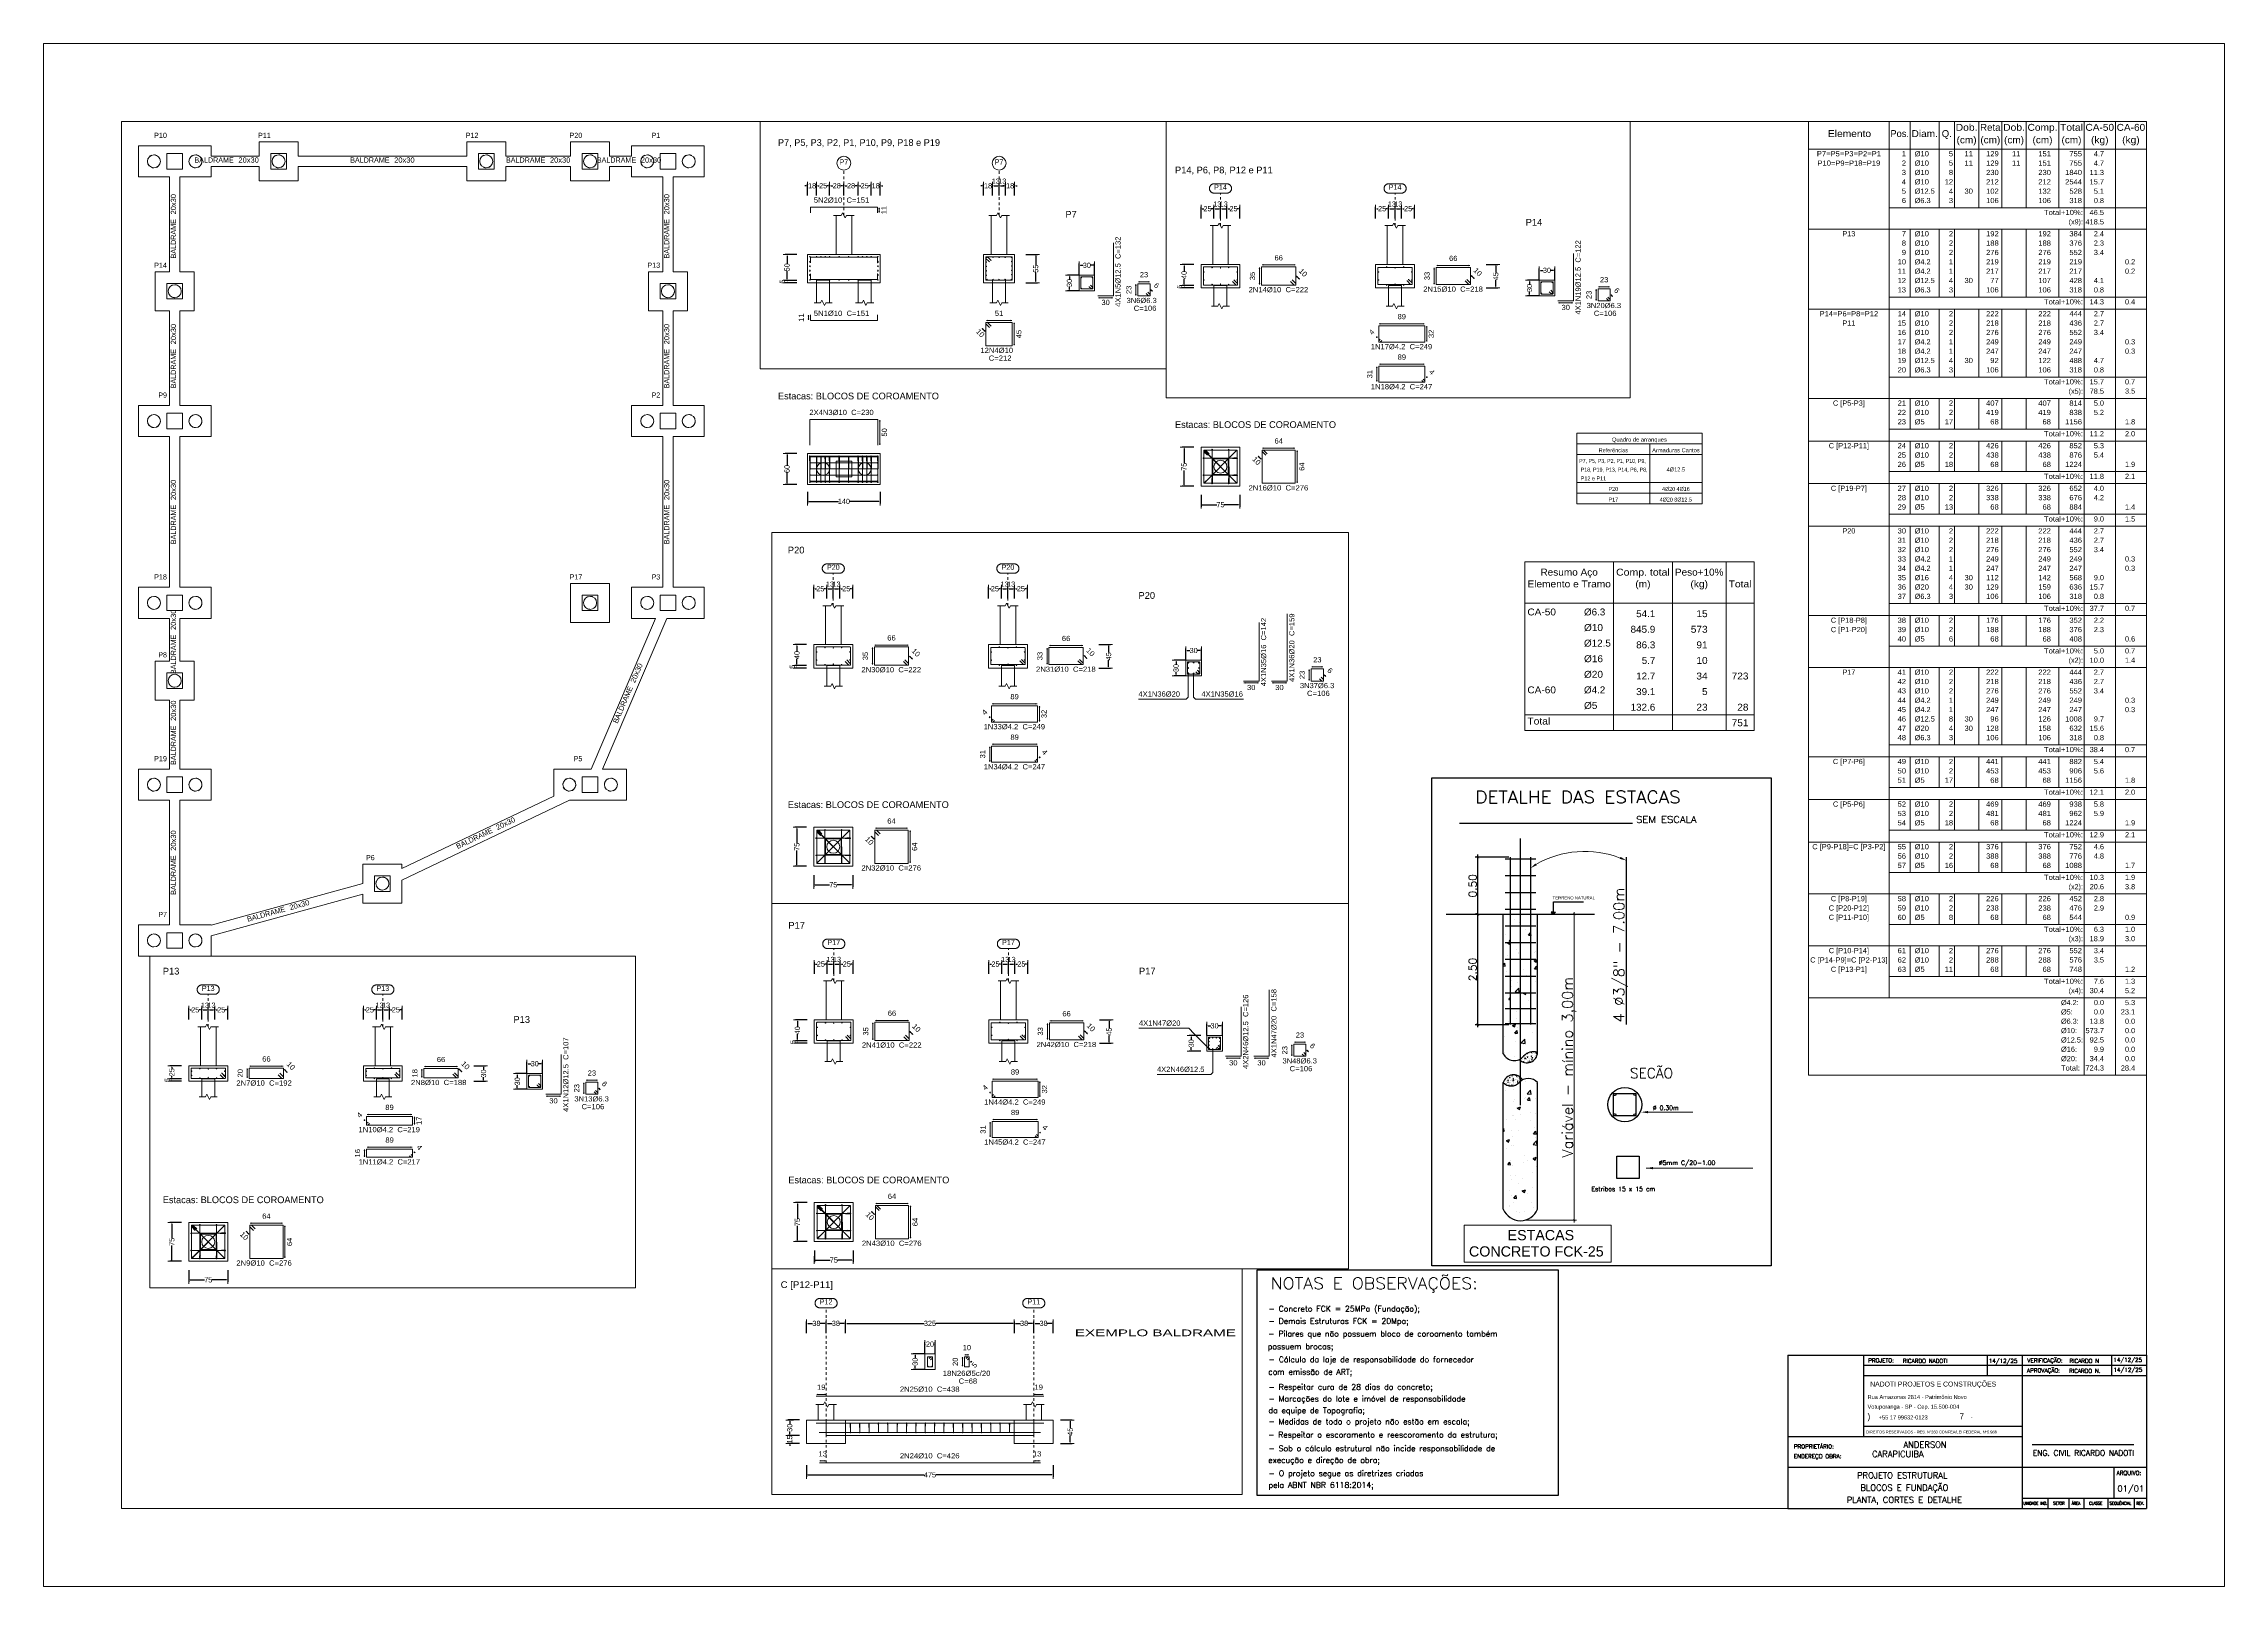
# Model space of a CAD drawing. Header units: millimetres. Extents: x 0 to 84, y 0 to 59.4.
import ezdxf
from ezdxf.enums import TextEntityAlignment as Align

# ---------------------------------------------------------------- set-up
doc = ezdxf.new("R2010")
doc.units = ezdxf.units.MM
for name, pattern in [('CENTER2', [0]), ('CYPE_PUNTO', [0.075, 0, -0.075]), ('CYPE_RAYA', [0.225, 0.1125, -0.1125])]:
    doc.linetypes.add(name, pattern=pattern)
for name, color, linetype in [('04-CONTORNO F', 4, 'Continuous'), ('05-CONTORNO G', 5, 'Continuous'), ('07-TEXTO', 7, 'Continuous'), ('DETALHE_ESTACAS', 8, 'Continuous'), ('DIV', 9, 'Continuous'), ('FERRO', 5, 'Continuous'), ('TEXTO0', 7, 'Continuous'), ('TEXTO1', 8, 'Continuous'), ('TEXTO2', 6, 'Continuous'), ('TXT_0', 7, 'Continuous'), ('TXT_1', 8, 'Continuous')]:
    doc.layers.add(name, color=color, linetype=linetype)
for name, color, linetype, lineweight in [('BL_BORDE_ESTACAS', 6, 'CYPE_RAYA', 9), ('BL_CONTORNO', 6, 'Continuous', 9), ('COTAS', 240, 'Continuous', 0), ('FUN_COTAS', 2, 'Continuous', 0), ('FUN_DES_ARMADURAS', 4, 'Continuous', 0), ('FUN_GEOMETRIA', 2, 'Continuous', 0), ('FUN_QUADRO_ARRANQUE', 1, 'Continuous', 9), ('FUN_REFEREN', 2, 'Continuous', 0), ('FUN_TXT_ARMADURAS', 3, 'Continuous', 0), ('PILAR_RET', 2, 'Continuous', 9), ('QUAD_BORDA', 1, 'Continuous', 20), ('QUAD_LIMITES', 2, 'Continuous', 0), ('TABELAS', 1, 'Continuous', 9), ('TEXTO_TABELAS', 1, 'Continuous', 0), ('VIG_CONTORNO', 5, 'Continuous', 9), ('VIG_REF_E_DIM', 3, 'Continuous', 0)]:
    doc.layers.add(name, color=color, linetype=linetype, lineweight=lineweight)
doc.styles.add('CABEÇALHO DADOS', font='GOTHIC.TTF', dxfattribs={"height": 2})
doc.styles.add('CYPETXT', font='arial.ttf', dxfattribs={"height": 0.2})
doc.styles.add('CYPETXT_0.3', font='arial.ttf', dxfattribs={"height": 0.2})
doc.styles.add('PADRAO_TXT', font='romans.shx')
doc.styles.add('ROMANS', font='romans', dxfattribs={"height": 0.17})
doc.styles.add('ROMANT', font='romant.shx')
doc.styles.add('SIMBOLOS', font='wingding.ttf', dxfattribs={"height": 3})
doc.styles.add('TEXTO2', font='romant.shx')
doc.dimstyles.new('cype_arrow', dxfattribs={"dimtxt": 0.18, "dimasz": 0.05, "dimexe": 0.075, "dimexo": 0.075, "dimgap": 0, "dimtad": 0, "dimdec": 4, "dimzin": 0, "dimdsep": 46, "dimtxsty": 'CYPETXT_0.3', "dimcen": 0.09, "dimadec": 0, "dimazin": 0, "dimtfac": 1, "dimtdec": 4, "dimtofl": 0, "dimtmove": 2, "dimatfit": 3, "dimfxl": 1, "dimtolj": 1, "dimtzin": 0, "dimarcsym": 0})
doc.dimstyles.new('Indefinida', dxfattribs={"dimtxt": 0.1, "dimasz": 0.1, "dimexe": 0.1, "dimexo": 0.05, "dimgap": 0.05, "dimtad": 1, "dimzin": 0, "dimdsep": 46, "dimtxsty": 'PADRAO_TXT', "dimblk1": 'ARCHTICK', "dimblk2": 'ARCHTICK', "dimsah": 1, "dimcen": 0.09, "dimdle": 0.1, "dimadec": 0, "dimazin": 0, "dimtfac": 1, "dimtix": 1, "dimtmove": 0, "dimatfit": 3, "dimldrblk": 'ARCHTICK', "dimfxl": 1, "dimtolj": 1, "dimtzin": 0, "dimarcsym": 0})

# ---------------------------------------------------------------- blocks, each defined once
blk = doc.blocks.new('*D3')
at = {"layer": 'Defpoints', "color": 0}
for p in [(29.775, 53.926), (29.425, 53.476), (29.775, 53.476)]:
    blk.add_point(p, dxfattribs=at)
at = {"layer": 'FUN_COTAS', "color": 0, "lineweight": -2, "transparency": 16777216}
for p, q in [((29.375, 53.926), (29.325, 53.926)), ((29.425, 53.551), (29.425, 54.001)), ((29.775, 53.551), (29.775, 54.001)), ((29.825, 53.926), (29.875, 53.926))]:
    blk.add_line(p, q, dxfattribs=at)
at = {"layer": 'FUN_COTAS', "color": 0, "transparency": 16777216}
for points in [[(29.375, 53.935), (29.375, 53.918), (29.425, 53.926)], [(29.825, 53.935), (29.825, 53.918), (29.775, 53.926)]]:
    blk.add_solid(points, dxfattribs=at)
at = {"layer": 'FUN_COTAS', "color": 0, "transparency": 16777216, "insert": (29.6, 53.926), "char_height": 0.2, "attachment_point": 5, "style": 'CYPETXT_0.3'}
blk.add_mtext('\\A1;18', dxfattribs=at)
blk = doc.blocks.new('*D4')
at = {"layer": 'Defpoints', "color": 0}
for p in [(30.275, 53.926), (29.775, 53.476), (30.275, 53.476)]:
    blk.add_point(p, dxfattribs=at)
at = {"layer": 'FUN_COTAS', "color": 0, "lineweight": -2, "transparency": 16777216}
for p, q in [((29.775, 53.551), (29.775, 54.001)), ((29.825, 53.926), (29.879, 53.926)), ((30.225, 53.926), (30.171, 53.926)), ((30.275, 53.551), (30.275, 54.001))]:
    blk.add_line(p, q, dxfattribs=at)
at = {"layer": 'FUN_COTAS', "color": 0, "transparency": 16777216}
for points in [[(29.825, 53.935), (29.825, 53.918), (29.775, 53.926)], [(30.225, 53.935), (30.225, 53.918), (30.275, 53.926)]]:
    blk.add_solid(points, dxfattribs=at)
at = {"layer": 'FUN_COTAS', "color": 0, "transparency": 16777216, "insert": (30.025, 53.926), "char_height": 0.2, "attachment_point": 5, "style": 'CYPETXT_0.3'}
blk.add_mtext('\\A1;25', dxfattribs=at)
blk = doc.blocks.new('*D5')
at = {"layer": 'Defpoints', "color": 0}
for p in [(30.825, 53.926), (30.275, 53.476), (30.825, 53.476)]:
    blk.add_point(p, dxfattribs=at)
at = {"layer": 'FUN_COTAS', "color": 0, "lineweight": -2, "transparency": 16777216}
for p, q in [((30.275, 53.551), (30.275, 54.001)), ((30.325, 53.926), (30.405, 53.926)), ((30.775, 53.926), (30.695, 53.926)), ((30.825, 53.551), (30.825, 54.001))]:
    blk.add_line(p, q, dxfattribs=at)
at = {"layer": 'FUN_COTAS', "color": 0, "transparency": 16777216}
for points in [[(30.325, 53.935), (30.325, 53.918), (30.275, 53.926)], [(30.775, 53.935), (30.775, 53.918), (30.825, 53.926)]]:
    blk.add_solid(points, dxfattribs=at)
at = {"layer": 'FUN_COTAS', "color": 0, "transparency": 16777216, "insert": (30.55, 53.926), "char_height": 0.2, "attachment_point": 5, "style": 'CYPETXT_0.3'}
blk.add_mtext('\\A1;28', dxfattribs=at)
blk = doc.blocks.new('*D6')
at = {"layer": 'Defpoints', "color": 0}
for p in [(31.375, 53.926), (30.825, 53.476), (31.375, 53.476)]:
    blk.add_point(p, dxfattribs=at)
at = {"layer": 'FUN_COTAS', "color": 0, "lineweight": -2, "transparency": 16777216}
for p, q in [((30.825, 53.551), (30.825, 54.001)), ((30.875, 53.926), (30.955, 53.926)), ((31.325, 53.926), (31.245, 53.926)), ((31.375, 53.551), (31.375, 54.001))]:
    blk.add_line(p, q, dxfattribs=at)
at = {"layer": 'FUN_COTAS', "color": 0, "transparency": 16777216}
for points in [[(30.875, 53.935), (30.875, 53.918), (30.825, 53.926)], [(31.325, 53.935), (31.325, 53.918), (31.375, 53.926)]]:
    blk.add_solid(points, dxfattribs=at)
at = {"layer": 'FUN_COTAS', "color": 0, "transparency": 16777216, "insert": (31.1, 53.926), "char_height": 0.2, "attachment_point": 5, "style": 'CYPETXT_0.3'}
blk.add_mtext('\\A1;28', dxfattribs=at)
blk = doc.blocks.new('*D7')
at = {"layer": 'Defpoints', "color": 0}
for p in [(31.875, 53.926), (31.375, 53.476), (31.875, 53.476)]:
    blk.add_point(p, dxfattribs=at)
at = {"layer": 'FUN_COTAS', "color": 0, "lineweight": -2, "transparency": 16777216}
for p, q in [((31.375, 53.551), (31.375, 54.001)), ((31.425, 53.926), (31.479, 53.926)), ((31.825, 53.926), (31.771, 53.926)), ((31.875, 53.551), (31.875, 54.001))]:
    blk.add_line(p, q, dxfattribs=at)
at = {"layer": 'FUN_COTAS', "color": 0, "transparency": 16777216}
for points in [[(31.425, 53.935), (31.425, 53.918), (31.375, 53.926)], [(31.825, 53.935), (31.825, 53.918), (31.875, 53.926)]]:
    blk.add_solid(points, dxfattribs=at)
at = {"layer": 'FUN_COTAS', "color": 0, "transparency": 16777216, "insert": (31.625, 53.926), "char_height": 0.2, "attachment_point": 5, "style": 'CYPETXT_0.3'}
blk.add_mtext('\\A1;25', dxfattribs=at)
blk = doc.blocks.new('*D8')
at = {"layer": 'Defpoints', "color": 0}
for p in [(32.225, 53.926), (31.875, 53.476), (32.225, 53.476)]:
    blk.add_point(p, dxfattribs=at)
at = {"layer": 'FUN_COTAS', "color": 0, "lineweight": -2, "transparency": 16777216}
for p, q in [((31.825, 53.926), (31.775, 53.926)), ((31.875, 53.551), (31.875, 54.001)), ((32.225, 53.551), (32.225, 54.001)), ((32.275, 53.926), (32.325, 53.926))]:
    blk.add_line(p, q, dxfattribs=at)
at = {"layer": 'FUN_COTAS', "color": 0, "transparency": 16777216}
for points in [[(31.825, 53.935), (31.825, 53.918), (31.875, 53.926)], [(32.275, 53.935), (32.275, 53.918), (32.225, 53.926)]]:
    blk.add_solid(points, dxfattribs=at)
at = {"layer": 'FUN_COTAS', "color": 0, "transparency": 16777216, "insert": (32.05, 53.926), "char_height": 0.2, "attachment_point": 5, "style": 'CYPETXT_0.3'}
blk.add_mtext('\\A1;18', dxfattribs=at)
blk = doc.blocks.new('*D9')
at = {"layer": 'Defpoints', "color": 0}
for p in [(28.635, 50.286), (29.085, 50.286), (29.085, 50.186)]:
    blk.add_point(p, dxfattribs=at)
at = {"layer": 'FUN_COTAS', "color": 0, "lineweight": -2, "transparency": 16777216}
for p, q in [((29.01, 50.286), (28.56, 50.286)), ((29.01, 50.186), (28.56, 50.186))]:
    blk.add_line(p, q, dxfattribs=at)
at = {"layer": 'FUN_COTAS', "color": 0, "transparency": 16777216}
for points in [[(28.627, 50.236), (28.643, 50.236), (28.635, 50.286)], [(28.627, 50.236), (28.643, 50.236), (28.635, 50.186)]]:
    blk.add_solid(points, dxfattribs=at)
at = {"layer": 'FUN_COTAS', "color": 0, "transparency": 16777216, "insert": (28.458, 50.236), "char_height": 0.2, "attachment_point": 5, "rotation": 90, "style": 'CYPETXT_0.3'}
blk.add_mtext('\\A1;5', dxfattribs=at)
blk = doc.blocks.new('*D10')
at = {"layer": 'Defpoints', "color": 0}
for p in [(28.635, 51.286), (29.085, 51.286), (29.085, 50.286)]:
    blk.add_point(p, dxfattribs=at)
at = {"layer": 'FUN_COTAS', "color": 0, "lineweight": -2, "transparency": 16777216}
for p, q in [((29.01, 51.286), (28.56, 51.286)), ((28.635, 51.236), (28.635, 50.929)), ((28.635, 50.336), (28.635, 50.643)), ((29.01, 50.286), (28.56, 50.286))]:
    blk.add_line(p, q, dxfattribs=at)
at = {"layer": 'FUN_COTAS', "color": 0, "transparency": 16777216}
for points in [[(28.627, 51.236), (28.643, 51.236), (28.635, 51.286)], [(28.627, 50.336), (28.643, 50.336), (28.635, 50.286)]]:
    blk.add_solid(points, dxfattribs=at)
at = {"layer": 'FUN_COTAS', "color": 0, "transparency": 16777216, "insert": (28.635, 50.786), "char_height": 0.2, "attachment_point": 5, "rotation": 90, "style": 'CYPETXT_0.3'}
blk.add_mtext('\\A1;50', dxfattribs=at)
blk = doc.blocks.new('*D11')
at = {"layer": 'Defpoints', "color": 0}
for p in [(36.553, 53.926), (36.203, 53.476), (36.553, 53.476)]:
    blk.add_point(p, dxfattribs=at)
at = {"layer": 'FUN_COTAS', "color": 0, "lineweight": -2, "transparency": 16777216}
for p, q in [((36.153, 53.926), (36.103, 53.926)), ((36.203, 53.551), (36.203, 54.001)), ((36.553, 53.551), (36.553, 54.001)), ((36.603, 53.926), (36.653, 53.926))]:
    blk.add_line(p, q, dxfattribs=at)
at = {"layer": 'FUN_COTAS', "color": 0, "transparency": 16777216}
for points in [[(36.153, 53.935), (36.153, 53.918), (36.203, 53.926)], [(36.603, 53.935), (36.603, 53.918), (36.553, 53.926)]]:
    blk.add_solid(points, dxfattribs=at)
at = {"layer": 'FUN_COTAS', "color": 0, "transparency": 16777216, "insert": (36.378, 53.926), "char_height": 0.2, "attachment_point": 5, "style": 'CYPETXT_0.3'}
blk.add_mtext('\\A1;18', dxfattribs=at)
blk = doc.blocks.new('*D12')
at = {"layer": 'Defpoints', "color": 0}
for p in [(36.803, 53.926), (36.553, 53.476), (36.803, 53.476)]:
    blk.add_point(p, dxfattribs=at)
at = {"layer": 'FUN_COTAS', "color": 0, "lineweight": -2, "transparency": 16777216}
for p, q in [((36.553, 53.551), (36.553, 54.001)), ((36.603, 53.926), (36.753, 53.926)), ((36.803, 53.551), (36.803, 54.001))]:
    blk.add_line(p, q, dxfattribs=at)
at = {"layer": 'FUN_COTAS', "color": 0, "transparency": 16777216}
for points in [[(36.603, 53.935), (36.603, 53.918), (36.553, 53.926)], [(36.753, 53.935), (36.753, 53.918), (36.803, 53.926)]]:
    blk.add_solid(points, dxfattribs=at)
at = {"layer": 'FUN_COTAS', "color": 0, "transparency": 16777216, "insert": (36.678, 54.104), "char_height": 0.2, "attachment_point": 5, "style": 'CYPETXT_0.3'}
blk.add_mtext('\\A1;13', dxfattribs=at)
blk = doc.blocks.new('*D13')
at = {"layer": 'Defpoints', "color": 0}
for p in [(37.053, 53.926), (36.803, 53.476), (37.053, 53.476)]:
    blk.add_point(p, dxfattribs=at)
at = {"layer": 'FUN_COTAS', "color": 0, "lineweight": -2, "transparency": 16777216}
for p, q in [((36.803, 53.551), (36.803, 54.001)), ((36.853, 53.926), (37.003, 53.926)), ((37.053, 53.551), (37.053, 54.001))]:
    blk.add_line(p, q, dxfattribs=at)
at = {"layer": 'FUN_COTAS', "color": 0, "transparency": 16777216}
for points in [[(36.853, 53.935), (36.853, 53.918), (36.803, 53.926)], [(37.003, 53.935), (37.003, 53.918), (37.053, 53.926)]]:
    blk.add_solid(points, dxfattribs=at)
at = {"layer": 'FUN_COTAS', "color": 0, "transparency": 16777216, "insert": (36.928, 54.104), "char_height": 0.2, "attachment_point": 5, "style": 'CYPETXT_0.3'}
blk.add_mtext('\\A1;13', dxfattribs=at)
blk = doc.blocks.new('*D14')
at = {"layer": 'Defpoints', "color": 0}
for p in [(37.403, 53.926), (37.053, 53.476), (37.403, 53.476)]:
    blk.add_point(p, dxfattribs=at)
at = {"layer": 'FUN_COTAS', "color": 0, "lineweight": -2, "transparency": 16777216}
for p, q in [((37.003, 53.926), (36.953, 53.926)), ((37.053, 53.551), (37.053, 54.001)), ((37.403, 53.551), (37.403, 54.001)), ((37.453, 53.926), (37.503, 53.926))]:
    blk.add_line(p, q, dxfattribs=at)
at = {"layer": 'FUN_COTAS', "color": 0, "transparency": 16777216}
for points in [[(37.003, 53.935), (37.003, 53.918), (37.053, 53.926)], [(37.453, 53.935), (37.453, 53.918), (37.403, 53.926)]]:
    blk.add_solid(points, dxfattribs=at)
at = {"layer": 'FUN_COTAS', "color": 0, "transparency": 16777216, "insert": (37.228, 53.926), "char_height": 0.2, "attachment_point": 5, "style": 'CYPETXT_0.3'}
blk.add_mtext('\\A1;18', dxfattribs=at)
blk = doc.blocks.new('*D15')
at = {"layer": 'Defpoints', "color": 0}
for p in [(37.763, 51.286), (38.213, 51.286), (37.763, 50.186)]:
    blk.add_point(p, dxfattribs=at)
at = {"layer": 'FUN_COTAS', "color": 0, "lineweight": -2, "transparency": 16777216}
for p, q in [((37.838, 51.286), (38.288, 51.286)), ((38.213, 51.236), (38.213, 50.88)), ((38.213, 50.236), (38.213, 50.592)), ((37.838, 50.186), (38.288, 50.186))]:
    blk.add_line(p, q, dxfattribs=at)
at = {"layer": 'FUN_COTAS', "color": 0, "transparency": 16777216}
for points in [[(38.205, 51.236), (38.221, 51.236), (38.213, 51.286)], [(38.205, 50.236), (38.221, 50.236), (38.213, 50.186)]]:
    blk.add_solid(points, dxfattribs=at)
at = {"layer": 'FUN_COTAS', "color": 0, "transparency": 16777216, "insert": (38.213, 50.736), "char_height": 0.2, "attachment_point": 5, "rotation": 90, "style": 'CYPETXT_0.3'}
blk.add_mtext('\\A1;55', dxfattribs=at)
blk = doc.blocks.new('*D16')
at = {"layer": 'Defpoints', "color": 0}
for p in [(29.425, 42.223), (32.225, 42.223), (32.225, 41.773)]:
    blk.add_point(p, dxfattribs=at)
at = {"layer": 'FUN_COTAS', "color": 0, "lineweight": -2, "transparency": 16777216}
for p, q in [((29.425, 42.148), (29.425, 41.698)), ((32.225, 42.148), (32.225, 41.698)), ((29.475, 41.773), (30.614, 41.773)), ((32.175, 41.773), (31.036, 41.773))]:
    blk.add_line(p, q, dxfattribs=at)
at = {"layer": 'FUN_COTAS', "color": 0, "transparency": 16777216}
for points in [[(29.475, 41.781), (29.475, 41.764), (29.425, 41.773)], [(32.175, 41.781), (32.175, 41.764), (32.225, 41.773)]]:
    blk.add_solid(points, dxfattribs=at)
at = {"layer": 'FUN_COTAS', "color": 0, "transparency": 16777216, "insert": (30.825, 41.773), "char_height": 0.2, "attachment_point": 5, "style": 'CYPETXT_0.3'}
blk.add_mtext('\\A1;140', dxfattribs=at)
blk = doc.blocks.new('*D17')
at = {"layer": 'Defpoints', "color": 0}
for p in [(28.635, 43.624), (29.085, 43.624), (29.085, 42.424)]:
    blk.add_point(p, dxfattribs=at)
at = {"layer": 'FUN_COTAS', "color": 0, "lineweight": -2, "transparency": 16777216}
for p, q in [((29.01, 43.624), (28.56, 43.624)), ((28.635, 43.574), (28.635, 43.167)), ((28.635, 42.474), (28.635, 42.88)), ((29.01, 42.424), (28.56, 42.424))]:
    blk.add_line(p, q, dxfattribs=at)
at = {"layer": 'FUN_COTAS', "color": 0, "transparency": 16777216}
for points in [[(28.627, 43.574), (28.643, 43.574), (28.635, 43.624)], [(28.627, 42.474), (28.643, 42.474), (28.635, 42.424)]]:
    blk.add_solid(points, dxfattribs=at)
at = {"layer": 'FUN_COTAS', "color": 0, "transparency": 16777216, "insert": (28.635, 43.024), "char_height": 0.2, "attachment_point": 5, "rotation": 90, "style": 'CYPETXT_0.3'}
blk.add_mtext('\\A1;60', dxfattribs=at)
blk = doc.blocks.new('*D18')
at = {"layer": 'Defpoints', "color": 0}
for p in [(39.884, 50.414), (40.484, 50.864), (40.484, 50.414)]:
    blk.add_point(p, dxfattribs=at)
at = {"layer": 'FUN_COTAS', "color": 0, "lineweight": -2, "transparency": 16777216}
for p, q in [((39.884, 50.489), (39.884, 50.939)), ((39.934, 50.864), (40.042, 50.864)), ((40.434, 50.864), (40.327, 50.864)), ((40.484, 50.489), (40.484, 50.939))]:
    blk.add_line(p, q, dxfattribs=at)
at = {"layer": 'FUN_COTAS', "color": 0, "transparency": 16777216}
for points in [[(39.934, 50.872), (39.934, 50.856), (39.884, 50.864)], [(40.434, 50.872), (40.434, 50.856), (40.484, 50.864)]]:
    blk.add_solid(points, dxfattribs=at)
at = {"layer": 'FUN_COTAS', "color": 0, "transparency": 16777216, "insert": (40.184, 50.864), "char_height": 0.2, "attachment_point": 5, "style": 'CYPETXT_0.3'}
blk.add_mtext('\\A1;30', dxfattribs=at)
blk = doc.blocks.new('*D19')
at = {"layer": 'Defpoints', "color": 0}
for p in [(39.513, 50.486), (39.963, 50.486), (39.963, 49.886)]:
    blk.add_point(p, dxfattribs=at)
at = {"layer": 'FUN_COTAS', "color": 0, "lineweight": -2, "transparency": 16777216}
for p, q in [((39.888, 50.486), (39.438, 50.486)), ((39.513, 50.436), (39.513, 50.329)), ((39.888, 49.886), (39.438, 49.886)), ((39.513, 49.936), (39.513, 50.044))]:
    blk.add_line(p, q, dxfattribs=at)
at = {"layer": 'FUN_COTAS', "color": 0, "transparency": 16777216}
for points in [[(39.505, 50.436), (39.521, 50.436), (39.513, 50.486)], [(39.505, 49.936), (39.521, 49.936), (39.513, 49.886)]]:
    blk.add_solid(points, dxfattribs=at)
at = {"layer": 'FUN_COTAS', "color": 0, "transparency": 16777216, "insert": (39.513, 50.186), "char_height": 0.2, "attachment_point": 5, "rotation": 90, "style": 'CYPETXT_0.3'}
blk.add_mtext('\\A1;30', dxfattribs=at)
blk = doc.blocks.new('*D20')
at = {"layer": 'Defpoints', "color": 0}
for p in [(6.091, 22.197), (5.591, 21.747), (6.091, 21.747)]:
    blk.add_point(p, dxfattribs=at)
at = {"layer": 'FUN_COTAS', "color": 0, "lineweight": -2, "transparency": 16777216}
for p, q in [((5.591, 21.822), (5.591, 22.272)), ((5.641, 22.197), (5.695, 22.197)), ((6.041, 22.197), (5.986, 22.197)), ((6.091, 21.822), (6.091, 22.272))]:
    blk.add_line(p, q, dxfattribs=at)
at = {"layer": 'FUN_COTAS', "color": 0, "transparency": 16777216}
for points in [[(5.641, 22.206), (5.641, 22.189), (5.591, 22.197)], [(6.041, 22.206), (6.041, 22.189), (6.091, 22.197)]]:
    blk.add_solid(points, dxfattribs=at)
at = {"layer": 'FUN_COTAS', "color": 0, "transparency": 16777216, "insert": (5.841, 22.197), "char_height": 0.2, "attachment_point": 5, "style": 'CYPETXT_0.3'}
blk.add_mtext('\\A1;25', dxfattribs=at)
blk = doc.blocks.new('*D21')
at = {"layer": 'Defpoints', "color": 0}
for p in [(6.341, 22.197), (6.091, 21.747), (6.341, 21.747)]:
    blk.add_point(p, dxfattribs=at)
at = {"layer": 'FUN_COTAS', "color": 0, "lineweight": -2, "transparency": 16777216}
for p, q in [((6.091, 21.822), (6.091, 22.272)), ((6.141, 22.197), (6.291, 22.197)), ((6.341, 21.822), (6.341, 22.272))]:
    blk.add_line(p, q, dxfattribs=at)
at = {"layer": 'FUN_COTAS', "color": 0, "transparency": 16777216}
for points in [[(6.141, 22.206), (6.141, 22.189), (6.091, 22.197)], [(6.291, 22.206), (6.291, 22.189), (6.341, 22.197)]]:
    blk.add_solid(points, dxfattribs=at)
at = {"layer": 'FUN_COTAS', "color": 0, "transparency": 16777216, "insert": (6.216, 22.375), "char_height": 0.2, "attachment_point": 5, "style": 'CYPETXT_0.3'}
blk.add_mtext('\\A1;13', dxfattribs=at)
blk = doc.blocks.new('*D22')
at = {"layer": 'Defpoints', "color": 0}
for p in [(6.591, 22.197), (6.341, 21.747), (6.591, 21.747)]:
    blk.add_point(p, dxfattribs=at)
at = {"layer": 'FUN_COTAS', "color": 0, "lineweight": -2, "transparency": 16777216}
for p, q in [((6.341, 21.822), (6.341, 22.272)), ((6.391, 22.197), (6.541, 22.197)), ((6.591, 21.822), (6.591, 22.272))]:
    blk.add_line(p, q, dxfattribs=at)
at = {"layer": 'FUN_COTAS', "color": 0, "transparency": 16777216}
for points in [[(6.391, 22.206), (6.391, 22.189), (6.341, 22.197)], [(6.541, 22.206), (6.541, 22.189), (6.591, 22.197)]]:
    blk.add_solid(points, dxfattribs=at)
at = {"layer": 'FUN_COTAS', "color": 0, "transparency": 16777216, "insert": (6.466, 22.375), "char_height": 0.2, "attachment_point": 5, "style": 'CYPETXT_0.3'}
blk.add_mtext('\\A1;13', dxfattribs=at)
blk = doc.blocks.new('*D23')
at = {"layer": 'Defpoints', "color": 0}
for p in [(7.091, 22.197), (6.591, 21.747), (7.091, 21.747)]:
    blk.add_point(p, dxfattribs=at)
at = {"layer": 'FUN_COTAS', "color": 0, "lineweight": -2, "transparency": 16777216}
for p, q in [((6.591, 21.822), (6.591, 22.272)), ((6.641, 22.197), (6.695, 22.197)), ((7.041, 22.197), (6.986, 22.197)), ((7.091, 21.822), (7.091, 22.272))]:
    blk.add_line(p, q, dxfattribs=at)
at = {"layer": 'FUN_COTAS', "color": 0, "transparency": 16777216}
for points in [[(6.641, 22.206), (6.641, 22.189), (6.591, 22.197)], [(7.041, 22.206), (7.041, 22.189), (7.091, 22.197)]]:
    blk.add_solid(points, dxfattribs=at)
at = {"layer": 'FUN_COTAS', "color": 0, "transparency": 16777216, "insert": (6.841, 22.197), "char_height": 0.2, "attachment_point": 5, "style": 'CYPETXT_0.3'}
blk.add_mtext('\\A1;25', dxfattribs=at)
blk = doc.blocks.new('*D24')
at = {"layer": 'Defpoints', "color": 0}
for p in [(4.94, 19.546), (5.39, 19.546), (5.39, 19.446)]:
    blk.add_point(p, dxfattribs=at)
at = {"layer": 'FUN_COTAS', "color": 0, "lineweight": -2, "transparency": 16777216}
for p, q in [((5.315, 19.546), (4.865, 19.546)), ((5.315, 19.446), (4.865, 19.446))]:
    blk.add_line(p, q, dxfattribs=at)
at = {"layer": 'FUN_COTAS', "color": 0, "transparency": 16777216}
for points in [[(4.931, 19.496), (4.948, 19.496), (4.94, 19.546)], [(4.931, 19.496), (4.948, 19.496), (4.94, 19.446)]]:
    blk.add_solid(points, dxfattribs=at)
at = {"layer": 'FUN_COTAS', "color": 0, "transparency": 16777216, "insert": (4.763, 19.496), "char_height": 0.2, "attachment_point": 5, "rotation": 90, "style": 'CYPETXT_0.3'}
blk.add_mtext('\\A1;5', dxfattribs=at)
blk = doc.blocks.new('*D25')
at = {"layer": 'Defpoints', "color": 0}
for p in [(4.94, 20.046), (5.39, 20.046), (5.39, 19.546)]:
    blk.add_point(p, dxfattribs=at)
at = {"layer": 'FUN_COTAS', "color": 0, "lineweight": -2, "transparency": 16777216}
for p, q in [((5.315, 20.046), (4.865, 20.046)), ((5.315, 19.546), (4.865, 19.546)), ((4.94, 19.996), (4.94, 19.942)), ((4.94, 19.596), (4.94, 19.651))]:
    blk.add_line(p, q, dxfattribs=at)
at = {"layer": 'FUN_COTAS', "color": 0, "transparency": 16777216}
for points in [[(4.931, 19.996), (4.948, 19.996), (4.94, 20.046)], [(4.931, 19.596), (4.948, 19.596), (4.94, 19.546)]]:
    blk.add_solid(points, dxfattribs=at)
at = {"layer": 'FUN_COTAS', "color": 0, "transparency": 16777216, "insert": (4.94, 19.796), "char_height": 0.2, "attachment_point": 5, "rotation": 90, "style": 'CYPETXT_0.3'}
blk.add_mtext('\\A1;25', dxfattribs=at)
blk = doc.blocks.new('*D26')
at = {"layer": 'Defpoints', "color": 0}
for p in [(12.817, 22.197), (12.317, 21.747), (12.817, 21.747)]:
    blk.add_point(p, dxfattribs=at)
at = {"layer": 'FUN_COTAS', "color": 0, "lineweight": -2, "transparency": 16777216}
for p, q in [((12.317, 21.822), (12.317, 22.272)), ((12.367, 22.197), (12.421, 22.197)), ((12.767, 22.197), (12.712, 22.197)), ((12.817, 21.822), (12.817, 22.272))]:
    blk.add_line(p, q, dxfattribs=at)
at = {"layer": 'FUN_COTAS', "color": 0, "transparency": 16777216}
for points in [[(12.367, 22.206), (12.367, 22.189), (12.317, 22.197)], [(12.767, 22.206), (12.767, 22.189), (12.817, 22.197)]]:
    blk.add_solid(points, dxfattribs=at)
at = {"layer": 'FUN_COTAS', "color": 0, "transparency": 16777216, "insert": (12.567, 22.197), "char_height": 0.2, "attachment_point": 5, "style": 'CYPETXT_0.3'}
blk.add_mtext('\\A1;25', dxfattribs=at)
blk = doc.blocks.new('*D27')
at = {"layer": 'Defpoints', "color": 0}
for p in [(13.067, 22.197), (12.817, 21.747), (13.067, 21.747)]:
    blk.add_point(p, dxfattribs=at)
at = {"layer": 'FUN_COTAS', "color": 0, "lineweight": -2, "transparency": 16777216}
for p, q in [((12.817, 21.822), (12.817, 22.272)), ((12.867, 22.197), (13.017, 22.197)), ((13.067, 21.822), (13.067, 22.272))]:
    blk.add_line(p, q, dxfattribs=at)
at = {"layer": 'FUN_COTAS', "color": 0, "transparency": 16777216}
for points in [[(12.867, 22.206), (12.867, 22.189), (12.817, 22.197)], [(13.017, 22.206), (13.017, 22.189), (13.067, 22.197)]]:
    blk.add_solid(points, dxfattribs=at)
at = {"layer": 'FUN_COTAS', "color": 0, "transparency": 16777216, "insert": (12.942, 22.375), "char_height": 0.2, "attachment_point": 5, "style": 'CYPETXT_0.3'}
blk.add_mtext('\\A1;13', dxfattribs=at)
blk = doc.blocks.new('*D28')
at = {"layer": 'Defpoints', "color": 0}
for p in [(13.317, 22.197), (13.067, 21.747), (13.317, 21.747)]:
    blk.add_point(p, dxfattribs=at)
at = {"layer": 'FUN_COTAS', "color": 0, "lineweight": -2, "transparency": 16777216}
for p, q in [((13.067, 21.822), (13.067, 22.272)), ((13.117, 22.197), (13.267, 22.197)), ((13.317, 21.822), (13.317, 22.272))]:
    blk.add_line(p, q, dxfattribs=at)
at = {"layer": 'FUN_COTAS', "color": 0, "transparency": 16777216}
for points in [[(13.117, 22.206), (13.117, 22.189), (13.067, 22.197)], [(13.267, 22.206), (13.267, 22.189), (13.317, 22.197)]]:
    blk.add_solid(points, dxfattribs=at)
at = {"layer": 'FUN_COTAS', "color": 0, "transparency": 16777216, "insert": (13.192, 22.375), "char_height": 0.2, "attachment_point": 5, "style": 'CYPETXT_0.3'}
blk.add_mtext('\\A1;13', dxfattribs=at)
blk = doc.blocks.new('*D29')
at = {"layer": 'Defpoints', "color": 0}
for p in [(13.817, 22.197), (13.317, 21.747), (13.817, 21.747)]:
    blk.add_point(p, dxfattribs=at)
at = {"layer": 'FUN_COTAS', "color": 0, "lineweight": -2, "transparency": 16777216}
for p, q in [((13.317, 21.822), (13.317, 22.272)), ((13.367, 22.197), (13.421, 22.197)), ((13.767, 22.197), (13.712, 22.197)), ((13.817, 21.822), (13.817, 22.272))]:
    blk.add_line(p, q, dxfattribs=at)
at = {"layer": 'FUN_COTAS', "color": 0, "transparency": 16777216}
for points in [[(13.367, 22.206), (13.367, 22.189), (13.317, 22.197)], [(13.767, 22.206), (13.767, 22.189), (13.817, 22.197)]]:
    blk.add_solid(points, dxfattribs=at)
at = {"layer": 'FUN_COTAS', "color": 0, "transparency": 16777216, "insert": (13.567, 22.197), "char_height": 0.2, "attachment_point": 5, "style": 'CYPETXT_0.3'}
blk.add_mtext('\\A1;25', dxfattribs=at)
blk = doc.blocks.new('*D30')
at = {"layer": 'Defpoints', "color": 0}
for p in [(16.496, 20.046), (16.496, 19.446), (16.946, 20.046)]:
    blk.add_point(p, dxfattribs=at)
at = {"layer": 'FUN_COTAS', "color": 0, "lineweight": -2, "transparency": 16777216}
for p, q in [((16.571, 20.046), (17.021, 20.046)), ((16.571, 19.446), (17.021, 19.446)), ((16.946, 19.996), (16.946, 19.889)), ((16.946, 19.496), (16.946, 19.603))]:
    blk.add_line(p, q, dxfattribs=at)
at = {"layer": 'FUN_COTAS', "color": 0, "transparency": 16777216}
for points in [[(16.937, 19.996), (16.954, 19.996), (16.946, 20.046)], [(16.937, 19.496), (16.954, 19.496), (16.946, 19.446)]]:
    blk.add_solid(points, dxfattribs=at)
at = {"layer": 'FUN_COTAS', "color": 0, "transparency": 16777216, "insert": (16.946, 19.746), "char_height": 0.2, "attachment_point": 5, "rotation": 90, "style": 'CYPETXT_0.3'}
blk.add_mtext('\\A1;30', dxfattribs=at)
blk = doc.blocks.new('*D31')
at = {"layer": 'Defpoints', "color": 0}
for p in [(5.591, 12.25), (7.091, 12.25), (7.091, 11.8)]:
    blk.add_point(p, dxfattribs=at)
at = {"layer": 'FUN_COTAS', "color": 0, "lineweight": -2, "transparency": 16777216}
for p, q in [((5.591, 12.175), (5.591, 11.725)), ((5.641, 11.8), (6.198, 11.8)), ((7.041, 11.8), (6.484, 11.8)), ((7.091, 12.175), (7.091, 11.725))]:
    blk.add_line(p, q, dxfattribs=at)
at = {"layer": 'FUN_COTAS', "color": 0, "transparency": 16777216}
for points in [[(5.641, 11.808), (5.641, 11.792), (5.591, 11.8)], [(7.041, 11.808), (7.041, 11.792), (7.091, 11.8)]]:
    blk.add_solid(points, dxfattribs=at)
at = {"layer": 'FUN_COTAS', "color": 0, "transparency": 16777216, "insert": (6.341, 11.8), "char_height": 0.2, "attachment_point": 5, "style": 'CYPETXT_0.3'}
blk.add_mtext('\\A1;75', dxfattribs=at)
blk = doc.blocks.new('*D32')
at = {"layer": 'Defpoints', "color": 0}
for p in [(4.94, 14.015), (5.39, 14.015), (5.39, 12.515)]:
    blk.add_point(p, dxfattribs=at)
at = {"layer": 'FUN_COTAS', "color": 0, "lineweight": -2, "transparency": 16777216}
for p, q in [((5.315, 14.015), (4.865, 14.015)), ((4.94, 13.965), (4.94, 13.408)), ((4.94, 12.565), (4.94, 13.122)), ((5.315, 12.515), (4.865, 12.515))]:
    blk.add_line(p, q, dxfattribs=at)
at = {"layer": 'FUN_COTAS', "color": 0, "transparency": 16777216}
for points in [[(4.931, 13.965), (4.948, 13.965), (4.94, 14.015)], [(4.931, 12.565), (4.948, 12.565), (4.94, 12.515)]]:
    blk.add_solid(points, dxfattribs=at)
at = {"layer": 'FUN_COTAS', "color": 0, "transparency": 16777216, "insert": (4.94, 13.265), "char_height": 0.2, "attachment_point": 5, "rotation": 90, "style": 'CYPETXT_0.3'}
blk.add_mtext('\\A1;75', dxfattribs=at)
blk = doc.blocks.new('*D33')
at = {"layer": 'Defpoints', "color": 0}
for p in [(18.617, 19.673), (19.217, 20.123), (19.217, 19.673)]:
    blk.add_point(p, dxfattribs=at)
at = {"layer": 'FUN_COTAS', "color": 0, "lineweight": -2, "transparency": 16777216}
for p, q in [((18.617, 19.748), (18.617, 20.198)), ((19.217, 19.748), (19.217, 20.198)), ((18.667, 20.123), (18.774, 20.123)), ((19.167, 20.123), (19.06, 20.123))]:
    blk.add_line(p, q, dxfattribs=at)
at = {"layer": 'FUN_COTAS', "color": 0, "transparency": 16777216}
for points in [[(18.667, 20.132), (18.667, 20.115), (18.617, 20.123)], [(19.167, 20.132), (19.167, 20.115), (19.217, 20.123)]]:
    blk.add_solid(points, dxfattribs=at)
at = {"layer": 'FUN_COTAS', "color": 0, "transparency": 16777216, "insert": (18.917, 20.123), "char_height": 0.2, "attachment_point": 5, "style": 'CYPETXT_0.3'}
blk.add_mtext('\\A1;30', dxfattribs=at)
blk = doc.blocks.new('*D34')
at = {"layer": 'Defpoints', "color": 0}
for p in [(18.246, 19.746), (18.696, 19.746), (18.696, 19.146)]:
    blk.add_point(p, dxfattribs=at)
at = {"layer": 'FUN_COTAS', "color": 0, "lineweight": -2, "transparency": 16777216}
for p, q in [((18.621, 19.746), (18.171, 19.746)), ((18.246, 19.696), (18.246, 19.589)), ((18.621, 19.146), (18.171, 19.146)), ((18.246, 19.196), (18.246, 19.303))]:
    blk.add_line(p, q, dxfattribs=at)
at = {"layer": 'FUN_COTAS', "color": 0, "transparency": 16777216}
for points in [[(18.237, 19.696), (18.254, 19.696), (18.246, 19.746)], [(18.237, 19.196), (18.254, 19.196), (18.246, 19.146)]]:
    blk.add_solid(points, dxfattribs=at)
at = {"layer": 'FUN_COTAS', "color": 0, "transparency": 16777216, "insert": (18.246, 19.446), "char_height": 0.2, "attachment_point": 5, "rotation": 90, "style": 'CYPETXT_0.3'}
blk.add_mtext('\\A1;30', dxfattribs=at)
blk = doc.blocks.new('*D35')
at = {"layer": 'Defpoints', "color": 0}
for p in [(45.081, 53.044), (44.581, 52.594), (45.081, 52.594)]:
    blk.add_point(p, dxfattribs=at)
at = {"layer": 'FUN_COTAS', "color": 0, "lineweight": -2, "transparency": 16777216}
for p, q in [((44.581, 52.669), (44.581, 53.119)), ((44.631, 53.044), (44.686, 53.044)), ((45.031, 53.044), (44.977, 53.044)), ((45.081, 52.669), (45.081, 53.119))]:
    blk.add_line(p, q, dxfattribs=at)
at = {"layer": 'FUN_COTAS', "color": 0, "transparency": 16777216}
for points in [[(44.631, 53.052), (44.631, 53.035), (44.581, 53.044)], [(45.031, 53.052), (45.031, 53.035), (45.081, 53.044)]]:
    blk.add_solid(points, dxfattribs=at)
at = {"layer": 'FUN_COTAS', "color": 0, "transparency": 16777216, "insert": (44.831, 53.044), "char_height": 0.2, "attachment_point": 5, "style": 'CYPETXT_0.3'}
blk.add_mtext('\\A1;25', dxfattribs=at)
blk = doc.blocks.new('*D36')
at = {"layer": 'Defpoints', "color": 0}
for p in [(45.331, 53.044), (45.081, 52.594), (45.331, 52.594)]:
    blk.add_point(p, dxfattribs=at)
at = {"layer": 'FUN_COTAS', "color": 0, "lineweight": -2, "transparency": 16777216}
for p, q in [((45.081, 52.669), (45.081, 53.119)), ((45.131, 53.044), (45.281, 53.044)), ((45.331, 52.669), (45.331, 53.119))]:
    blk.add_line(p, q, dxfattribs=at)
at = {"layer": 'FUN_COTAS', "color": 0, "transparency": 16777216}
for points in [[(45.131, 53.052), (45.131, 53.035), (45.081, 53.044)], [(45.281, 53.052), (45.281, 53.035), (45.331, 53.044)]]:
    blk.add_solid(points, dxfattribs=at)
at = {"layer": 'FUN_COTAS', "color": 0, "transparency": 16777216, "insert": (45.206, 53.221), "char_height": 0.2, "attachment_point": 5, "style": 'CYPETXT_0.3'}
blk.add_mtext('\\A1;13', dxfattribs=at)
blk = doc.blocks.new('*D37')
at = {"layer": 'Defpoints', "color": 0}
for p in [(45.581, 53.044), (45.331, 52.594), (45.581, 52.594)]:
    blk.add_point(p, dxfattribs=at)
at = {"layer": 'FUN_COTAS', "color": 0, "lineweight": -2, "transparency": 16777216}
for p, q in [((45.331, 52.669), (45.331, 53.119)), ((45.381, 53.044), (45.531, 53.044)), ((45.581, 52.669), (45.581, 53.119))]:
    blk.add_line(p, q, dxfattribs=at)
at = {"layer": 'FUN_COTAS', "color": 0, "transparency": 16777216}
for points in [[(45.381, 53.052), (45.381, 53.035), (45.331, 53.044)], [(45.531, 53.052), (45.531, 53.035), (45.581, 53.044)]]:
    blk.add_solid(points, dxfattribs=at)
at = {"layer": 'FUN_COTAS', "color": 0, "transparency": 16777216, "insert": (45.456, 53.221), "char_height": 0.2, "attachment_point": 5, "style": 'CYPETXT_0.3'}
blk.add_mtext('\\A1;13', dxfattribs=at)
blk = doc.blocks.new('*D38')
at = {"layer": 'Defpoints', "color": 0}
for p in [(46.081, 53.044), (45.581, 52.594), (46.081, 52.594)]:
    blk.add_point(p, dxfattribs=at)
at = {"layer": 'FUN_COTAS', "color": 0, "lineweight": -2, "transparency": 16777216}
for p, q in [((45.581, 52.669), (45.581, 53.119)), ((45.631, 53.044), (45.686, 53.044)), ((46.031, 53.044), (45.977, 53.044)), ((46.081, 52.669), (46.081, 53.119))]:
    blk.add_line(p, q, dxfattribs=at)
at = {"layer": 'FUN_COTAS', "color": 0, "transparency": 16777216}
for points in [[(45.631, 53.052), (45.631, 53.035), (45.581, 53.044)], [(46.031, 53.052), (46.031, 53.035), (46.081, 53.044)]]:
    blk.add_solid(points, dxfattribs=at)
at = {"layer": 'FUN_COTAS', "color": 0, "transparency": 16777216, "insert": (45.831, 53.044), "char_height": 0.2, "attachment_point": 5, "style": 'CYPETXT_0.3'}
blk.add_mtext('\\A1;25', dxfattribs=at)
blk = doc.blocks.new('*D39')
at = {"layer": 'Defpoints', "color": 0}
for p in [(43.93, 50.093), (44.38, 50.093), (44.38, 49.993)]:
    blk.add_point(p, dxfattribs=at)
at = {"layer": 'FUN_COTAS', "color": 0, "lineweight": -2, "transparency": 16777216}
for p, q in [((44.305, 50.093), (43.855, 50.093)), ((44.305, 49.993), (43.855, 49.993))]:
    blk.add_line(p, q, dxfattribs=at)
at = {"layer": 'FUN_COTAS', "color": 0, "transparency": 16777216}
for points in [[(43.922, 50.043), (43.939, 50.043), (43.93, 50.093)], [(43.922, 50.043), (43.939, 50.043), (43.93, 49.993)]]:
    blk.add_solid(points, dxfattribs=at)
at = {"layer": 'FUN_COTAS', "color": 0, "transparency": 16777216, "insert": (43.754, 50.043), "char_height": 0.2, "attachment_point": 5, "rotation": 90, "style": 'CYPETXT_0.3'}
blk.add_mtext('\\A1;5', dxfattribs=at)
blk = doc.blocks.new('*D40')
at = {"layer": 'Defpoints', "color": 0}
for p in [(43.93, 50.893), (44.38, 50.893), (44.38, 50.093)]:
    blk.add_point(p, dxfattribs=at)
at = {"layer": 'FUN_COTAS', "color": 0, "lineweight": -2, "transparency": 16777216}
for p, q in [((44.305, 50.893), (43.855, 50.893)), ((43.93, 50.843), (43.93, 50.64)), ((44.305, 50.093), (43.855, 50.093)), ((43.93, 50.143), (43.93, 50.346))]:
    blk.add_line(p, q, dxfattribs=at)
at = {"layer": 'FUN_COTAS', "color": 0, "transparency": 16777216}
for points in [[(43.922, 50.843), (43.939, 50.843), (43.93, 50.893)], [(43.922, 50.143), (43.939, 50.143), (43.93, 50.093)]]:
    blk.add_solid(points, dxfattribs=at)
at = {"layer": 'FUN_COTAS', "color": 0, "transparency": 16777216, "insert": (43.93, 50.493), "char_height": 0.2, "attachment_point": 5, "rotation": 90, "style": 'CYPETXT_0.3'}
blk.add_mtext('\\A1;40', dxfattribs=at)
blk = doc.blocks.new('*D41')
at = {"layer": 'Defpoints', "color": 0}
for p in [(51.807, 53.044), (51.307, 52.594), (51.807, 52.594)]:
    blk.add_point(p, dxfattribs=at)
at = {"layer": 'FUN_COTAS', "color": 0, "lineweight": -2, "transparency": 16777216}
for p, q in [((51.307, 52.669), (51.307, 53.119)), ((51.357, 53.044), (51.411, 53.044)), ((51.757, 53.044), (51.703, 53.044)), ((51.807, 52.669), (51.807, 53.119))]:
    blk.add_line(p, q, dxfattribs=at)
at = {"layer": 'FUN_COTAS', "color": 0, "transparency": 16777216}
for points in [[(51.357, 53.052), (51.357, 53.035), (51.307, 53.044)], [(51.757, 53.052), (51.757, 53.035), (51.807, 53.044)]]:
    blk.add_solid(points, dxfattribs=at)
at = {"layer": 'FUN_COTAS', "color": 0, "transparency": 16777216, "insert": (51.557, 53.044), "char_height": 0.2, "attachment_point": 5, "style": 'CYPETXT_0.3'}
blk.add_mtext('\\A1;25', dxfattribs=at)
blk = doc.blocks.new('*D42')
at = {"layer": 'Defpoints', "color": 0}
for p in [(52.057, 53.044), (51.807, 52.594), (52.057, 52.594)]:
    blk.add_point(p, dxfattribs=at)
at = {"layer": 'FUN_COTAS', "color": 0, "lineweight": -2, "transparency": 16777216}
for p, q in [((51.807, 52.669), (51.807, 53.119)), ((51.857, 53.044), (52.007, 53.044)), ((52.057, 52.669), (52.057, 53.119))]:
    blk.add_line(p, q, dxfattribs=at)
at = {"layer": 'FUN_COTAS', "color": 0, "transparency": 16777216}
for points in [[(51.857, 53.052), (51.857, 53.035), (51.807, 53.044)], [(52.007, 53.052), (52.007, 53.035), (52.057, 53.044)]]:
    blk.add_solid(points, dxfattribs=at)
at = {"layer": 'FUN_COTAS', "color": 0, "transparency": 16777216, "insert": (51.932, 53.221), "char_height": 0.2, "attachment_point": 5, "style": 'CYPETXT_0.3'}
blk.add_mtext('\\A1;13', dxfattribs=at)
blk = doc.blocks.new('*D43')
at = {"layer": 'Defpoints', "color": 0}
for p in [(52.307, 53.044), (52.057, 52.594), (52.307, 52.594)]:
    blk.add_point(p, dxfattribs=at)
at = {"layer": 'FUN_COTAS', "color": 0, "lineweight": -2, "transparency": 16777216}
for p, q in [((52.057, 52.669), (52.057, 53.119)), ((52.107, 53.044), (52.257, 53.044)), ((52.307, 52.669), (52.307, 53.119))]:
    blk.add_line(p, q, dxfattribs=at)
at = {"layer": 'FUN_COTAS', "color": 0, "transparency": 16777216}
for points in [[(52.107, 53.052), (52.107, 53.035), (52.057, 53.044)], [(52.257, 53.052), (52.257, 53.035), (52.307, 53.044)]]:
    blk.add_solid(points, dxfattribs=at)
at = {"layer": 'FUN_COTAS', "color": 0, "transparency": 16777216, "insert": (52.182, 53.221), "char_height": 0.2, "attachment_point": 5, "style": 'CYPETXT_0.3'}
blk.add_mtext('\\A1;13', dxfattribs=at)
blk = doc.blocks.new('*D44')
at = {"layer": 'Defpoints', "color": 0}
for p in [(52.807, 53.044), (52.307, 52.594), (52.807, 52.594)]:
    blk.add_point(p, dxfattribs=at)
at = {"layer": 'FUN_COTAS', "color": 0, "lineweight": -2, "transparency": 16777216}
for p, q in [((52.307, 52.669), (52.307, 53.119)), ((52.357, 53.044), (52.411, 53.044)), ((52.757, 53.044), (52.703, 53.044)), ((52.807, 52.669), (52.807, 53.119))]:
    blk.add_line(p, q, dxfattribs=at)
at = {"layer": 'FUN_COTAS', "color": 0, "transparency": 16777216}
for points in [[(52.357, 53.052), (52.357, 53.035), (52.307, 53.044)], [(52.757, 53.052), (52.757, 53.035), (52.807, 53.044)]]:
    blk.add_solid(points, dxfattribs=at)
at = {"layer": 'FUN_COTAS', "color": 0, "transparency": 16777216, "insert": (52.557, 53.044), "char_height": 0.2, "attachment_point": 5, "style": 'CYPETXT_0.3'}
blk.add_mtext('\\A1;25', dxfattribs=at)
blk = doc.blocks.new('*D45')
at = {"layer": 'Defpoints', "color": 0}
for p in [(55.486, 50.893), (55.936, 50.893), (55.486, 49.993)]:
    blk.add_point(p, dxfattribs=at)
at = {"layer": 'FUN_COTAS', "color": 0, "lineweight": -2, "transparency": 16777216}
for p, q in [((55.561, 50.893), (56.011, 50.893)), ((55.936, 50.843), (55.936, 50.591)), ((55.561, 49.993), (56.011, 49.993)), ((55.936, 50.043), (55.936, 50.295))]:
    blk.add_line(p, q, dxfattribs=at)
at = {"layer": 'FUN_COTAS', "color": 0, "transparency": 16777216}
for points in [[(55.928, 50.843), (55.944, 50.843), (55.936, 50.893)], [(55.928, 50.043), (55.944, 50.043), (55.936, 49.993)]]:
    blk.add_solid(points, dxfattribs=at)
at = {"layer": 'FUN_COTAS', "color": 0, "transparency": 16777216, "insert": (55.936, 50.443), "char_height": 0.2, "attachment_point": 5, "rotation": 90, "style": 'CYPETXT_0.3'}
blk.add_mtext('\\A1;45', dxfattribs=at)
blk = doc.blocks.new('*D46')
at = {"layer": 'Defpoints', "color": 0}
for p in [(44.581, 42.096), (46.081, 42.096), (46.081, 41.646)]:
    blk.add_point(p, dxfattribs=at)
at = {"layer": 'FUN_COTAS', "color": 0, "lineweight": -2, "transparency": 16777216}
for p, q in [((44.581, 42.021), (44.581, 41.571)), ((46.081, 42.021), (46.081, 41.571)), ((44.631, 41.646), (45.188, 41.646)), ((46.031, 41.646), (45.475, 41.646))]:
    blk.add_line(p, q, dxfattribs=at)
at = {"layer": 'FUN_COTAS', "color": 0, "transparency": 16777216}
for points in [[(44.631, 41.655), (44.631, 41.638), (44.581, 41.646)], [(46.031, 41.655), (46.031, 41.638), (46.081, 41.646)]]:
    blk.add_solid(points, dxfattribs=at)
at = {"layer": 'FUN_COTAS', "color": 0, "transparency": 16777216, "insert": (45.331, 41.646), "char_height": 0.2, "attachment_point": 5, "style": 'CYPETXT_0.3'}
blk.add_mtext('\\A1;75', dxfattribs=at)
blk = doc.blocks.new('*D47')
at = {"layer": 'Defpoints', "color": 0}
for p in [(43.93, 43.861), (44.38, 43.861), (44.38, 42.361)]:
    blk.add_point(p, dxfattribs=at)
at = {"layer": 'FUN_COTAS', "color": 0, "lineweight": -2, "transparency": 16777216}
for p, q in [((44.305, 43.861), (43.855, 43.861)), ((43.93, 43.811), (43.93, 43.255)), ((43.93, 42.411), (43.93, 42.968)), ((44.305, 42.361), (43.855, 42.361))]:
    blk.add_line(p, q, dxfattribs=at)
at = {"layer": 'FUN_COTAS', "color": 0, "transparency": 16777216}
for points in [[(43.922, 43.811), (43.939, 43.811), (43.93, 43.861)], [(43.922, 42.411), (43.939, 42.411), (43.93, 42.361)]]:
    blk.add_solid(points, dxfattribs=at)
at = {"layer": 'FUN_COTAS', "color": 0, "transparency": 16777216, "insert": (43.93, 43.111), "char_height": 0.2, "attachment_point": 5, "rotation": 90, "style": 'CYPETXT_0.3'}
blk.add_mtext('\\A1;75', dxfattribs=at)
blk = doc.blocks.new('*D48')
at = {"layer": 'Defpoints', "color": 0}
for p in [(58.207, 50.671), (57.607, 50.221), (58.207, 50.221)]:
    blk.add_point(p, dxfattribs=at)
at = {"layer": 'FUN_COTAS', "color": 0, "lineweight": -2, "transparency": 16777216}
for p, q in [((57.607, 50.296), (57.607, 50.746)), ((57.657, 50.671), (57.765, 50.671)), ((58.157, 50.671), (58.05, 50.671)), ((58.207, 50.296), (58.207, 50.746))]:
    blk.add_line(p, q, dxfattribs=at)
at = {"layer": 'FUN_COTAS', "color": 0, "transparency": 16777216}
for points in [[(57.657, 50.679), (57.657, 50.662), (57.607, 50.671)], [(58.157, 50.679), (58.157, 50.662), (58.207, 50.671)]]:
    blk.add_solid(points, dxfattribs=at)
at = {"layer": 'FUN_COTAS', "color": 0, "transparency": 16777216, "insert": (57.907, 50.671), "char_height": 0.2, "attachment_point": 5, "style": 'CYPETXT_0.3'}
blk.add_mtext('\\A1;30', dxfattribs=at)
blk = doc.blocks.new('*D49')
at = {"layer": 'Defpoints', "color": 0}
for p in [(57.236, 50.293), (57.686, 50.293), (57.686, 49.693)]:
    blk.add_point(p, dxfattribs=at)
at = {"layer": 'FUN_COTAS', "color": 0, "lineweight": -2, "transparency": 16777216}
for p, q in [((57.611, 50.293), (57.161, 50.293)), ((57.611, 49.693), (57.161, 49.693)), ((57.236, 50.243), (57.236, 50.136)), ((57.236, 49.743), (57.236, 49.85))]:
    blk.add_line(p, q, dxfattribs=at)
at = {"layer": 'FUN_COTAS', "color": 0, "transparency": 16777216}
for points in [[(57.228, 50.243), (57.244, 50.243), (57.236, 50.293)], [(57.228, 49.743), (57.244, 49.743), (57.236, 49.693)]]:
    blk.add_solid(points, dxfattribs=at)
at = {"layer": 'FUN_COTAS', "color": 0, "transparency": 16777216, "insert": (57.236, 49.993), "char_height": 0.2, "attachment_point": 5, "rotation": 90, "style": 'CYPETXT_0.3'}
blk.add_mtext('\\A1;30', dxfattribs=at)
blk = doc.blocks.new('*D61')
at = {"layer": 'Defpoints', "color": 0}
for p in [(34.341, 9.326), (33.941, 8.876), (34.341, 8.876)]:
    blk.add_point(p, dxfattribs=at)
at = {"layer": 'FUN_COTAS', "color": 0, "lineweight": -2, "transparency": 16777216}
for p, q in [((33.941, 8.951), (33.941, 9.401)), ((33.991, 9.326), (33.996, 9.326)), ((34.291, 9.326), (34.285, 9.326)), ((34.341, 8.951), (34.341, 9.401))]:
    blk.add_line(p, q, dxfattribs=at)
at = {"layer": 'FUN_COTAS', "color": 0, "transparency": 16777216}
for points in [[(33.991, 9.334), (33.991, 9.318), (33.941, 9.326)], [(34.291, 9.334), (34.291, 9.318), (34.341, 9.326)]]:
    blk.add_solid(points, dxfattribs=at)
at = {"layer": 'FUN_COTAS', "color": 0, "transparency": 16777216, "insert": (34.141, 9.326), "char_height": 0.2, "attachment_point": 5, "style": 'CYPETXT_0.3'}
blk.add_mtext('\\A1;20', dxfattribs=at)
blk = doc.blocks.new('*D62')
at = {"layer": 'Defpoints', "color": 0}
for p in [(33.569, 8.949), (34.019, 8.949), (34.019, 8.349)]:
    blk.add_point(p, dxfattribs=at)
at = {"layer": 'FUN_COTAS', "color": 0, "lineweight": -2, "transparency": 16777216}
for p, q in [((33.944, 8.949), (33.494, 8.949)), ((33.569, 8.899), (33.569, 8.791)), ((33.569, 8.399), (33.569, 8.506)), ((33.944, 8.349), (33.494, 8.349))]:
    blk.add_line(p, q, dxfattribs=at)
at = {"layer": 'FUN_COTAS', "color": 0, "transparency": 16777216}
for points in [[(33.561, 8.899), (33.578, 8.899), (33.569, 8.949)], [(33.561, 8.399), (33.578, 8.399), (33.569, 8.349)]]:
    blk.add_solid(points, dxfattribs=at)
at = {"layer": 'FUN_COTAS', "color": 0, "transparency": 16777216, "insert": (33.569, 8.649), "char_height": 0.2, "attachment_point": 5, "rotation": 90, "style": 'CYPETXT_0.3'}
blk.add_mtext('\\A1;30', dxfattribs=at)
blk = doc.blocks.new('*D63')
at = {"layer": 'Defpoints', "color": 0}
for p in [(30.141, 10.126), (29.391, 9.676), (30.141, 9.676)]:
    blk.add_point(p, dxfattribs=at)
at = {"layer": 'FUN_COTAS', "color": 0, "lineweight": -2, "transparency": 16777216}
for p, q in [((29.391, 9.751), (29.391, 10.201)), ((29.441, 10.126), (29.622, 10.126)), ((30.091, 10.126), (29.909, 10.126)), ((30.141, 9.751), (30.141, 10.201))]:
    blk.add_line(p, q, dxfattribs=at)
at = {"layer": 'FUN_COTAS', "color": 0, "transparency": 16777216}
for points in [[(29.441, 10.134), (29.441, 10.118), (29.391, 10.126)], [(30.091, 10.134), (30.091, 10.118), (30.141, 10.126)]]:
    blk.add_solid(points, dxfattribs=at)
at = {"layer": 'FUN_COTAS', "color": 0, "transparency": 16777216, "insert": (29.766, 10.126), "char_height": 0.2, "attachment_point": 5, "style": 'CYPETXT_0.3'}
blk.add_mtext('\\A1;38', dxfattribs=at)
blk = doc.blocks.new('*D64')
at = {"layer": 'Defpoints', "color": 0}
for p in [(30.891, 10.126), (30.141, 9.676), (30.891, 9.676)]:
    blk.add_point(p, dxfattribs=at)
at = {"layer": 'FUN_COTAS', "color": 0, "lineweight": -2, "transparency": 16777216}
for p, q in [((30.141, 9.751), (30.141, 10.201)), ((30.191, 10.126), (30.372, 10.126)), ((30.841, 10.126), (30.659, 10.126)), ((30.891, 9.751), (30.891, 10.201))]:
    blk.add_line(p, q, dxfattribs=at)
at = {"layer": 'FUN_COTAS', "color": 0, "transparency": 16777216}
for points in [[(30.191, 10.134), (30.191, 10.118), (30.141, 10.126)], [(30.841, 10.134), (30.841, 10.118), (30.891, 10.126)]]:
    blk.add_solid(points, dxfattribs=at)
at = {"layer": 'FUN_COTAS', "color": 0, "transparency": 16777216, "insert": (30.516, 10.126), "char_height": 0.2, "attachment_point": 5, "style": 'CYPETXT_0.3'}
blk.add_mtext('\\A1;38', dxfattribs=at)
blk = doc.blocks.new('*D65')
at = {"layer": 'Defpoints', "color": 0}
for p in [(37.391, 10.126), (30.891, 9.676), (37.391, 9.676)]:
    blk.add_point(p, dxfattribs=at)
at = {"layer": 'FUN_COTAS', "color": 0, "lineweight": -2, "transparency": 16777216}
for p, q in [((30.891, 9.751), (30.891, 10.201)), ((30.941, 10.126), (33.919, 10.126)), ((37.341, 10.126), (34.362, 10.126)), ((37.391, 9.751), (37.391, 10.201))]:
    blk.add_line(p, q, dxfattribs=at)
at = {"layer": 'FUN_COTAS', "color": 0, "transparency": 16777216}
for points in [[(30.941, 10.134), (30.941, 10.118), (30.891, 10.126)], [(37.341, 10.134), (37.341, 10.118), (37.391, 10.126)]]:
    blk.add_solid(points, dxfattribs=at)
at = {"layer": 'FUN_COTAS', "color": 0, "transparency": 16777216, "insert": (34.141, 10.126), "char_height": 0.2, "attachment_point": 5, "style": 'CYPETXT_0.3'}
blk.add_mtext('\\A1;325', dxfattribs=at)
blk = doc.blocks.new('*D66')
at = {"layer": 'Defpoints', "color": 0}
for p in [(38.141, 10.126), (37.391, 9.676), (38.141, 9.676)]:
    blk.add_point(p, dxfattribs=at)
at = {"layer": 'FUN_COTAS', "color": 0, "lineweight": -2, "transparency": 16777216}
for p, q in [((37.391, 9.751), (37.391, 10.201)), ((37.441, 10.126), (37.622, 10.126)), ((38.091, 10.126), (37.909, 10.126)), ((38.141, 9.751), (38.141, 10.201))]:
    blk.add_line(p, q, dxfattribs=at)
at = {"layer": 'FUN_COTAS', "color": 0, "transparency": 16777216}
for points in [[(37.441, 10.134), (37.441, 10.118), (37.391, 10.126)], [(38.091, 10.134), (38.091, 10.118), (38.141, 10.126)]]:
    blk.add_solid(points, dxfattribs=at)
at = {"layer": 'FUN_COTAS', "color": 0, "transparency": 16777216, "insert": (37.766, 10.126), "char_height": 0.2, "attachment_point": 5, "style": 'CYPETXT_0.3'}
blk.add_mtext('\\A1;38', dxfattribs=at)
blk = doc.blocks.new('*D67')
at = {"layer": 'Defpoints', "color": 0}
for p in [(38.891, 10.126), (38.141, 9.676), (38.891, 9.676)]:
    blk.add_point(p, dxfattribs=at)
at = {"layer": 'FUN_COTAS', "color": 0, "lineweight": -2, "transparency": 16777216}
for p, q in [((38.141, 9.751), (38.141, 10.201)), ((38.191, 10.126), (38.372, 10.126)), ((38.841, 10.126), (38.659, 10.126)), ((38.891, 9.751), (38.891, 10.201))]:
    blk.add_line(p, q, dxfattribs=at)
at = {"layer": 'FUN_COTAS', "color": 0, "transparency": 16777216}
for points in [[(38.191, 10.134), (38.191, 10.118), (38.141, 10.126)], [(38.841, 10.134), (38.841, 10.118), (38.891, 10.126)]]:
    blk.add_solid(points, dxfattribs=at)
at = {"layer": 'FUN_COTAS', "color": 0, "transparency": 16777216, "insert": (38.516, 10.126), "char_height": 0.2, "attachment_point": 5, "style": 'CYPETXT_0.3'}
blk.add_mtext('\\A1;38', dxfattribs=at)
blk = doc.blocks.new('*D68')
at = {"layer": 'Defpoints', "color": 0}
for p in [(29.391, 4.743), (38.891, 4.743), (38.891, 4.293)]:
    blk.add_point(p, dxfattribs=at)
at = {"layer": 'FUN_COTAS', "color": 0, "lineweight": -2, "transparency": 16777216}
for p, q in [((29.391, 4.668), (29.391, 4.218)), ((29.441, 4.293), (33.915, 4.293)), ((38.841, 4.293), (34.366, 4.293)), ((38.891, 4.668), (38.891, 4.218))]:
    blk.add_line(p, q, dxfattribs=at)
at = {"layer": 'FUN_COTAS', "color": 0, "transparency": 16777216}
for points in [[(29.441, 4.301), (29.441, 4.284), (29.391, 4.293)], [(38.841, 4.301), (38.841, 4.284), (38.891, 4.293)]]:
    blk.add_solid(points, dxfattribs=at)
at = {"layer": 'FUN_COTAS', "color": 0, "transparency": 16777216, "insert": (34.141, 4.293), "char_height": 0.2, "attachment_point": 5, "style": 'CYPETXT_0.3'}
blk.add_mtext('\\A1;475', dxfattribs=at)
blk = doc.blocks.new('*D69')
at = {"layer": 'Defpoints', "color": 0}
for p in [(28.74, 5.806), (29.19, 5.806), (29.19, 5.506)]:
    blk.add_point(p, dxfattribs=at)
at = {"layer": 'FUN_COTAS', "color": 0, "lineweight": -2, "transparency": 16777216}
for p, q in [((28.74, 5.856), (28.74, 5.906)), ((29.115, 5.806), (28.665, 5.806)), ((29.115, 5.506), (28.665, 5.506)), ((28.74, 5.456), (28.74, 5.406))]:
    blk.add_line(p, q, dxfattribs=at)
at = {"layer": 'FUN_COTAS', "color": 0, "transparency": 16777216}
for points in [[(28.731, 5.856), (28.748, 5.856), (28.74, 5.806)], [(28.731, 5.456), (28.748, 5.456), (28.74, 5.506)]]:
    blk.add_solid(points, dxfattribs=at)
at = {"layer": 'FUN_COTAS', "color": 0, "transparency": 16777216, "insert": (28.74, 5.656), "char_height": 0.2, "attachment_point": 5, "rotation": 90, "style": 'CYPETXT_0.3'}
blk.add_mtext('\\A1;15', dxfattribs=at)
blk = doc.blocks.new('*D70')
at = {"layer": 'Defpoints', "color": 0}
for p in [(28.74, 6.406), (29.19, 6.406), (29.19, 5.806)]:
    blk.add_point(p, dxfattribs=at)
at = {"layer": 'FUN_COTAS', "color": 0, "lineweight": -2, "transparency": 16777216}
for p, q in [((29.115, 6.406), (28.665, 6.406)), ((28.74, 6.356), (28.74, 6.248)), ((28.74, 5.856), (28.74, 5.963)), ((29.115, 5.806), (28.665, 5.806))]:
    blk.add_line(p, q, dxfattribs=at)
at = {"layer": 'FUN_COTAS', "color": 0, "transparency": 16777216}
for points in [[(28.731, 6.356), (28.748, 6.356), (28.74, 6.406)], [(28.731, 5.856), (28.748, 5.856), (28.74, 5.806)]]:
    blk.add_solid(points, dxfattribs=at)
at = {"layer": 'FUN_COTAS', "color": 0, "transparency": 16777216, "insert": (28.74, 6.106), "char_height": 0.2, "attachment_point": 5, "rotation": 90, "style": 'CYPETXT_0.3'}
blk.add_mtext('\\A1;30', dxfattribs=at)
blk = doc.blocks.new('*D71')
at = {"layer": 'Defpoints', "color": 0}
for p in [(39.092, 6.406), (39.542, 6.406), (39.092, 5.506)]:
    blk.add_point(p, dxfattribs=at)
at = {"layer": 'FUN_COTAS', "color": 0, "lineweight": -2, "transparency": 16777216}
for p, q in [((39.167, 6.406), (39.617, 6.406)), ((39.542, 6.356), (39.542, 6.104)), ((39.167, 5.506), (39.617, 5.506)), ((39.542, 5.556), (39.542, 5.808))]:
    blk.add_line(p, q, dxfattribs=at)
at = {"layer": 'FUN_COTAS', "color": 0, "transparency": 16777216}
for points in [[(39.533, 6.356), (39.55, 6.356), (39.542, 6.406)], [(39.533, 5.556), (39.55, 5.556), (39.542, 5.506)]]:
    blk.add_solid(points, dxfattribs=at)
at = {"layer": 'FUN_COTAS', "color": 0, "transparency": 16777216, "insert": (39.542, 5.956), "char_height": 0.2, "attachment_point": 5, "rotation": 90, "style": 'CYPETXT_0.3'}
blk.add_mtext('\\A1;45', dxfattribs=at)
blk = doc.blocks.new('*D83')
at = {"layer": 'Defpoints', "color": 0}
for p in [(29.667, 37.96), (30.167, 38.41), (30.167, 37.96)]:
    blk.add_point(p, dxfattribs=at)
at = {"layer": 'FUN_COTAS', "color": 0, "lineweight": -2, "transparency": 16777216}
for p, q in [((29.667, 38.035), (29.667, 38.485)), ((29.717, 38.41), (29.772, 38.41)), ((30.117, 38.41), (30.063, 38.41)), ((30.167, 38.035), (30.167, 38.485))]:
    blk.add_line(p, q, dxfattribs=at)
at = {"layer": 'FUN_COTAS', "color": 0, "transparency": 16777216}
for points in [[(29.717, 38.419), (29.717, 38.402), (29.667, 38.41)], [(30.117, 38.419), (30.117, 38.402), (30.167, 38.41)]]:
    blk.add_solid(points, dxfattribs=at)
at = {"layer": 'FUN_COTAS', "color": 0, "transparency": 16777216, "insert": (29.917, 38.41), "char_height": 0.2, "attachment_point": 5, "style": 'CYPETXT_0.3'}
blk.add_mtext('\\A1;25', dxfattribs=at)
blk = doc.blocks.new('*D84')
at = {"layer": 'Defpoints', "color": 0}
for p in [(30.167, 37.96), (30.417, 38.41), (30.417, 37.96)]:
    blk.add_point(p, dxfattribs=at)
at = {"layer": 'FUN_COTAS', "color": 0, "lineweight": -2, "transparency": 16777216}
for p, q in [((30.167, 38.035), (30.167, 38.485)), ((30.217, 38.41), (30.367, 38.41)), ((30.417, 38.035), (30.417, 38.485))]:
    blk.add_line(p, q, dxfattribs=at)
at = {"layer": 'FUN_COTAS', "color": 0, "transparency": 16777216}
for points in [[(30.217, 38.419), (30.217, 38.402), (30.167, 38.41)], [(30.367, 38.419), (30.367, 38.402), (30.417, 38.41)]]:
    blk.add_solid(points, dxfattribs=at)
at = {"layer": 'FUN_COTAS', "color": 0, "transparency": 16777216, "insert": (30.292, 38.587), "char_height": 0.2, "attachment_point": 5, "style": 'CYPETXT_0.3'}
blk.add_mtext('\\A1;13', dxfattribs=at)
blk = doc.blocks.new('*D85')
at = {"layer": 'Defpoints', "color": 0}
for p in [(30.417, 37.96), (30.667, 38.41), (30.667, 37.96)]:
    blk.add_point(p, dxfattribs=at)
at = {"layer": 'FUN_COTAS', "color": 0, "lineweight": -2, "transparency": 16777216}
for p, q in [((30.417, 38.035), (30.417, 38.485)), ((30.467, 38.41), (30.617, 38.41)), ((30.667, 38.035), (30.667, 38.485))]:
    blk.add_line(p, q, dxfattribs=at)
at = {"layer": 'FUN_COTAS', "color": 0, "transparency": 16777216}
for points in [[(30.467, 38.419), (30.467, 38.402), (30.417, 38.41)], [(30.617, 38.419), (30.617, 38.402), (30.667, 38.41)]]:
    blk.add_solid(points, dxfattribs=at)
at = {"layer": 'FUN_COTAS', "color": 0, "transparency": 16777216, "insert": (30.542, 38.587), "char_height": 0.2, "attachment_point": 5, "style": 'CYPETXT_0.3'}
blk.add_mtext('\\A1;13', dxfattribs=at)
blk = doc.blocks.new('*D86')
at = {"layer": 'Defpoints', "color": 0}
for p in [(30.667, 37.96), (31.167, 38.41), (31.167, 37.96)]:
    blk.add_point(p, dxfattribs=at)
at = {"layer": 'FUN_COTAS', "color": 0, "lineweight": -2, "transparency": 16777216}
for p, q in [((30.667, 38.035), (30.667, 38.485)), ((30.717, 38.41), (30.772, 38.41)), ((31.117, 38.41), (31.063, 38.41)), ((31.167, 38.035), (31.167, 38.485))]:
    blk.add_line(p, q, dxfattribs=at)
at = {"layer": 'FUN_COTAS', "color": 0, "transparency": 16777216}
for points in [[(30.717, 38.419), (30.717, 38.402), (30.667, 38.41)], [(31.117, 38.419), (31.117, 38.402), (31.167, 38.41)]]:
    blk.add_solid(points, dxfattribs=at)
at = {"layer": 'FUN_COTAS', "color": 0, "transparency": 16777216, "insert": (30.917, 38.41), "char_height": 0.2, "attachment_point": 5, "style": 'CYPETXT_0.3'}
blk.add_mtext('\\A1;25', dxfattribs=at)
blk = doc.blocks.new('*D87')
at = {"layer": 'Defpoints', "color": 0}
for p in [(29.016, 35.459), (29.466, 35.459), (29.466, 35.359)]:
    blk.add_point(p, dxfattribs=at)
at = {"layer": 'FUN_COTAS', "color": 0, "lineweight": -2, "transparency": 16777216}
for p, q in [((29.391, 35.459), (28.941, 35.459)), ((29.391, 35.359), (28.941, 35.359))]:
    blk.add_line(p, q, dxfattribs=at)
at = {"layer": 'FUN_COTAS', "color": 0, "transparency": 16777216}
for points in [[(29.008, 35.409), (29.025, 35.409), (29.016, 35.459)], [(29.008, 35.409), (29.025, 35.409), (29.016, 35.359)]]:
    blk.add_solid(points, dxfattribs=at)
at = {"layer": 'FUN_COTAS', "color": 0, "transparency": 16777216, "insert": (28.84, 35.409), "char_height": 0.2, "attachment_point": 5, "rotation": 90, "style": 'CYPETXT_0.3'}
blk.add_mtext('\\A1;5', dxfattribs=at)
blk = doc.blocks.new('*D88')
at = {"layer": 'Defpoints', "color": 0}
for p in [(29.016, 36.259), (29.466, 36.259), (29.466, 35.459)]:
    blk.add_point(p, dxfattribs=at)
at = {"layer": 'FUN_COTAS', "color": 0, "lineweight": -2, "transparency": 16777216}
for p, q in [((29.391, 36.259), (28.941, 36.259)), ((29.016, 36.209), (29.016, 36.006)), ((29.391, 35.459), (28.941, 35.459)), ((29.016, 35.509), (29.016, 35.712))]:
    blk.add_line(p, q, dxfattribs=at)
at = {"layer": 'FUN_COTAS', "color": 0, "transparency": 16777216}
for points in [[(29.008, 36.209), (29.025, 36.209), (29.016, 36.259)], [(29.008, 35.509), (29.025, 35.509), (29.016, 35.459)]]:
    blk.add_solid(points, dxfattribs=at)
at = {"layer": 'FUN_COTAS', "color": 0, "transparency": 16777216, "insert": (29.016, 35.859), "char_height": 0.2, "attachment_point": 5, "rotation": 90, "style": 'CYPETXT_0.3'}
blk.add_mtext('\\A1;40', dxfattribs=at)
blk = doc.blocks.new('*D89')
at = {"layer": 'Defpoints', "color": 0}
for p in [(36.393, 37.96), (36.893, 38.41), (36.893, 37.96)]:
    blk.add_point(p, dxfattribs=at)
at = {"layer": 'FUN_COTAS', "color": 0, "lineweight": -2, "transparency": 16777216}
for p, q in [((36.393, 38.035), (36.393, 38.485)), ((36.443, 38.41), (36.498, 38.41)), ((36.843, 38.41), (36.789, 38.41)), ((36.893, 38.035), (36.893, 38.485))]:
    blk.add_line(p, q, dxfattribs=at)
at = {"layer": 'FUN_COTAS', "color": 0, "transparency": 16777216}
for points in [[(36.443, 38.419), (36.443, 38.402), (36.393, 38.41)], [(36.843, 38.419), (36.843, 38.402), (36.893, 38.41)]]:
    blk.add_solid(points, dxfattribs=at)
at = {"layer": 'FUN_COTAS', "color": 0, "transparency": 16777216, "insert": (36.643, 38.41), "char_height": 0.2, "attachment_point": 5, "style": 'CYPETXT_0.3'}
blk.add_mtext('\\A1;25', dxfattribs=at)
blk = doc.blocks.new('*D90')
at = {"layer": 'Defpoints', "color": 0}
for p in [(36.893, 37.96), (37.143, 38.41), (37.143, 37.96)]:
    blk.add_point(p, dxfattribs=at)
at = {"layer": 'FUN_COTAS', "color": 0, "lineweight": -2, "transparency": 16777216}
for p, q in [((36.893, 38.035), (36.893, 38.485)), ((36.943, 38.41), (37.093, 38.41)), ((37.143, 38.035), (37.143, 38.485))]:
    blk.add_line(p, q, dxfattribs=at)
at = {"layer": 'FUN_COTAS', "color": 0, "transparency": 16777216}
for points in [[(36.943, 38.419), (36.943, 38.402), (36.893, 38.41)], [(37.093, 38.419), (37.093, 38.402), (37.143, 38.41)]]:
    blk.add_solid(points, dxfattribs=at)
at = {"layer": 'FUN_COTAS', "color": 0, "transparency": 16777216, "insert": (37.018, 38.587), "char_height": 0.2, "attachment_point": 5, "style": 'CYPETXT_0.3'}
blk.add_mtext('\\A1;13', dxfattribs=at)
blk = doc.blocks.new('*D91')
at = {"layer": 'Defpoints', "color": 0}
for p in [(37.143, 37.96), (37.393, 38.41), (37.393, 37.96)]:
    blk.add_point(p, dxfattribs=at)
at = {"layer": 'FUN_COTAS', "color": 0, "lineweight": -2, "transparency": 16777216}
for p, q in [((37.143, 38.035), (37.143, 38.485)), ((37.193, 38.41), (37.343, 38.41)), ((37.393, 38.035), (37.393, 38.485))]:
    blk.add_line(p, q, dxfattribs=at)
at = {"layer": 'FUN_COTAS', "color": 0, "transparency": 16777216}
for points in [[(37.193, 38.419), (37.193, 38.402), (37.143, 38.41)], [(37.343, 38.419), (37.343, 38.402), (37.393, 38.41)]]:
    blk.add_solid(points, dxfattribs=at)
at = {"layer": 'FUN_COTAS', "color": 0, "transparency": 16777216, "insert": (37.268, 38.587), "char_height": 0.2, "attachment_point": 5, "style": 'CYPETXT_0.3'}
blk.add_mtext('\\A1;13', dxfattribs=at)
blk = doc.blocks.new('*D92')
at = {"layer": 'Defpoints', "color": 0}
for p in [(37.393, 37.96), (37.893, 38.41), (37.893, 37.96)]:
    blk.add_point(p, dxfattribs=at)
at = {"layer": 'FUN_COTAS', "color": 0, "lineweight": -2, "transparency": 16777216}
for p, q in [((37.393, 38.035), (37.393, 38.485)), ((37.443, 38.41), (37.498, 38.41)), ((37.843, 38.41), (37.789, 38.41)), ((37.893, 38.035), (37.893, 38.485))]:
    blk.add_line(p, q, dxfattribs=at)
at = {"layer": 'FUN_COTAS', "color": 0, "transparency": 16777216}
for points in [[(37.443, 38.419), (37.443, 38.402), (37.393, 38.41)], [(37.843, 38.419), (37.843, 38.402), (37.893, 38.41)]]:
    blk.add_solid(points, dxfattribs=at)
at = {"layer": 'FUN_COTAS', "color": 0, "transparency": 16777216, "insert": (37.643, 38.41), "char_height": 0.2, "attachment_point": 5, "style": 'CYPETXT_0.3'}
blk.add_mtext('\\A1;25', dxfattribs=at)
blk = doc.blocks.new('*D93')
at = {"layer": 'Defpoints', "color": 0}
for p in [(40.572, 36.259), (41.022, 36.259), (40.572, 35.359)]:
    blk.add_point(p, dxfattribs=at)
at = {"layer": 'FUN_COTAS', "color": 0, "lineweight": -2, "transparency": 16777216}
for p, q in [((40.647, 36.259), (41.097, 36.259)), ((41.022, 36.209), (41.022, 35.957)), ((40.647, 35.359), (41.097, 35.359)), ((41.022, 35.409), (41.022, 35.661))]:
    blk.add_line(p, q, dxfattribs=at)
at = {"layer": 'FUN_COTAS', "color": 0, "transparency": 16777216}
for points in [[(41.014, 36.209), (41.031, 36.209), (41.022, 36.259)], [(41.014, 35.409), (41.031, 35.409), (41.022, 35.359)]]:
    blk.add_solid(points, dxfattribs=at)
at = {"layer": 'FUN_COTAS', "color": 0, "transparency": 16777216, "insert": (41.022, 35.809), "char_height": 0.2, "attachment_point": 5, "rotation": 90, "style": 'CYPETXT_0.3'}
blk.add_mtext('\\A1;45', dxfattribs=at)
blk = doc.blocks.new('*D94')
at = {"layer": 'Defpoints', "color": 0}
for p in [(29.667, 27.463), (31.167, 27.463), (31.167, 27.013)]:
    blk.add_point(p, dxfattribs=at)
at = {"layer": 'FUN_COTAS', "color": 0, "lineweight": -2, "transparency": 16777216}
for p, q in [((29.667, 27.388), (29.667, 26.938)), ((29.717, 27.013), (30.274, 27.013)), ((31.117, 27.013), (30.561, 27.013)), ((31.167, 27.388), (31.167, 26.938))]:
    blk.add_line(p, q, dxfattribs=at)
at = {"layer": 'FUN_COTAS', "color": 0, "transparency": 16777216}
for points in [[(29.717, 27.021), (29.717, 27.004), (29.667, 27.013)], [(31.117, 27.021), (31.117, 27.004), (31.167, 27.013)]]:
    blk.add_solid(points, dxfattribs=at)
at = {"layer": 'FUN_COTAS', "color": 0, "transparency": 16777216, "insert": (30.417, 27.013), "char_height": 0.2, "attachment_point": 5, "style": 'CYPETXT_0.3'}
blk.add_mtext('\\A1;75', dxfattribs=at)
blk = doc.blocks.new('*D95')
at = {"layer": 'Defpoints', "color": 0}
for p in [(29.016, 29.228), (29.466, 29.228), (29.466, 27.728)]:
    blk.add_point(p, dxfattribs=at)
at = {"layer": 'FUN_COTAS', "color": 0, "lineweight": -2, "transparency": 16777216}
for p, q in [((29.391, 29.228), (28.941, 29.228)), ((29.016, 29.178), (29.016, 28.621)), ((29.391, 27.728), (28.941, 27.728)), ((29.016, 27.778), (29.016, 28.335))]:
    blk.add_line(p, q, dxfattribs=at)
at = {"layer": 'FUN_COTAS', "color": 0, "transparency": 16777216}
for points in [[(29.008, 29.178), (29.025, 29.178), (29.016, 29.228)], [(29.008, 27.778), (29.025, 27.778), (29.016, 27.728)]]:
    blk.add_solid(points, dxfattribs=at)
at = {"layer": 'FUN_COTAS', "color": 0, "transparency": 16777216, "insert": (29.016, 28.478), "char_height": 0.2, "attachment_point": 5, "rotation": 90, "style": 'CYPETXT_0.3'}
blk.add_mtext('\\A1;75', dxfattribs=at)
blk = doc.blocks.new('*D96')
at = {"layer": 'Defpoints', "color": 0}
for p in [(43.997, 35.582), (44.597, 36.032), (44.597, 35.582)]:
    blk.add_point(p, dxfattribs=at)
at = {"layer": 'FUN_COTAS', "color": 0, "lineweight": -2, "transparency": 16777216}
for p, q in [((43.997, 35.657), (43.997, 36.107)), ((44.047, 36.032), (44.154, 36.032)), ((44.547, 36.032), (44.44, 36.032)), ((44.597, 35.657), (44.597, 36.107))]:
    blk.add_line(p, q, dxfattribs=at)
at = {"layer": 'FUN_COTAS', "color": 0, "transparency": 16777216}
for points in [[(44.047, 36.04), (44.047, 36.024), (43.997, 36.032)], [(44.547, 36.04), (44.547, 36.024), (44.597, 36.032)]]:
    blk.add_solid(points, dxfattribs=at)
at = {"layer": 'FUN_COTAS', "color": 0, "transparency": 16777216, "insert": (44.297, 36.032), "char_height": 0.2, "attachment_point": 5, "style": 'CYPETXT_0.3'}
blk.add_mtext('\\A1;30', dxfattribs=at)
blk = doc.blocks.new('*D97')
at = {"layer": 'Defpoints', "color": 0}
for p in [(43.619, 35.659), (44.069, 35.659), (44.069, 35.059)]:
    blk.add_point(p, dxfattribs=at)
at = {"layer": 'FUN_COTAS', "color": 0, "lineweight": -2, "transparency": 16777216}
for p, q in [((43.994, 35.659), (43.544, 35.659)), ((43.619, 35.609), (43.619, 35.502)), ((43.994, 35.059), (43.544, 35.059)), ((43.619, 35.109), (43.619, 35.216))]:
    blk.add_line(p, q, dxfattribs=at)
at = {"layer": 'FUN_COTAS', "color": 0, "transparency": 16777216}
for points in [[(43.61, 35.609), (43.627, 35.609), (43.619, 35.659)], [(43.61, 35.109), (43.627, 35.109), (43.619, 35.059)]]:
    blk.add_solid(points, dxfattribs=at)
at = {"layer": 'FUN_COTAS', "color": 0, "transparency": 16777216, "insert": (43.619, 35.359), "char_height": 0.2, "attachment_point": 5, "rotation": 90, "style": 'CYPETXT_0.3'}
blk.add_mtext('\\A1;30', dxfattribs=at)
blk = doc.blocks.new('*D110')
at = {"layer": 'Defpoints', "color": 0}
for p in [(30.187, 23.96), (29.687, 23.51), (30.187, 23.51)]:
    blk.add_point(p, dxfattribs=at)
at = {"layer": 'FUN_COTAS', "color": 0, "lineweight": -2, "transparency": 16777216}
for p, q in [((29.687, 23.585), (29.687, 24.035)), ((29.737, 23.96), (29.791, 23.96)), ((30.137, 23.96), (30.082, 23.96)), ((30.187, 23.585), (30.187, 24.035))]:
    blk.add_line(p, q, dxfattribs=at)
at = {"layer": 'FUN_COTAS', "color": 0, "transparency": 16777216}
for points in [[(29.737, 23.968), (29.737, 23.951), (29.687, 23.96)], [(30.137, 23.968), (30.137, 23.951), (30.187, 23.96)]]:
    blk.add_solid(points, dxfattribs=at)
at = {"layer": 'FUN_COTAS', "color": 0, "transparency": 16777216, "insert": (29.937, 23.96), "char_height": 0.2, "attachment_point": 5, "style": 'CYPETXT_0.3'}
blk.add_mtext('\\A1;25', dxfattribs=at)
blk = doc.blocks.new('*D111')
at = {"layer": 'Defpoints', "color": 0}
for p in [(30.437, 23.96), (30.187, 23.51), (30.437, 23.51)]:
    blk.add_point(p, dxfattribs=at)
at = {"layer": 'FUN_COTAS', "color": 0, "lineweight": -2, "transparency": 16777216}
for p, q in [((30.187, 23.585), (30.187, 24.035)), ((30.237, 23.96), (30.387, 23.96)), ((30.437, 23.585), (30.437, 24.035))]:
    blk.add_line(p, q, dxfattribs=at)
at = {"layer": 'FUN_COTAS', "color": 0, "transparency": 16777216}
for points in [[(30.237, 23.968), (30.237, 23.951), (30.187, 23.96)], [(30.387, 23.968), (30.387, 23.951), (30.437, 23.96)]]:
    blk.add_solid(points, dxfattribs=at)
at = {"layer": 'FUN_COTAS', "color": 0, "transparency": 16777216, "insert": (30.312, 24.137), "char_height": 0.2, "attachment_point": 5, "style": 'CYPETXT_0.3'}
blk.add_mtext('\\A1;13', dxfattribs=at)
blk = doc.blocks.new('*D112')
at = {"layer": 'Defpoints', "color": 0}
for p in [(30.687, 23.96), (30.437, 23.51), (30.687, 23.51)]:
    blk.add_point(p, dxfattribs=at)
at = {"layer": 'FUN_COTAS', "color": 0, "lineweight": -2, "transparency": 16777216}
for p, q in [((30.437, 23.585), (30.437, 24.035)), ((30.487, 23.96), (30.637, 23.96)), ((30.687, 23.585), (30.687, 24.035))]:
    blk.add_line(p, q, dxfattribs=at)
at = {"layer": 'FUN_COTAS', "color": 0, "transparency": 16777216}
for points in [[(30.487, 23.968), (30.487, 23.951), (30.437, 23.96)], [(30.637, 23.968), (30.637, 23.951), (30.687, 23.96)]]:
    blk.add_solid(points, dxfattribs=at)
at = {"layer": 'FUN_COTAS', "color": 0, "transparency": 16777216, "insert": (30.562, 24.137), "char_height": 0.2, "attachment_point": 5, "style": 'CYPETXT_0.3'}
blk.add_mtext('\\A1;13', dxfattribs=at)
blk = doc.blocks.new('*D113')
at = {"layer": 'Defpoints', "color": 0}
for p in [(31.187, 23.96), (30.687, 23.51), (31.187, 23.51)]:
    blk.add_point(p, dxfattribs=at)
at = {"layer": 'FUN_COTAS', "color": 0, "lineweight": -2, "transparency": 16777216}
for p, q in [((30.687, 23.585), (30.687, 24.035)), ((30.737, 23.96), (30.791, 23.96)), ((31.137, 23.96), (31.082, 23.96)), ((31.187, 23.585), (31.187, 24.035))]:
    blk.add_line(p, q, dxfattribs=at)
at = {"layer": 'FUN_COTAS', "color": 0, "transparency": 16777216}
for points in [[(30.737, 23.968), (30.737, 23.951), (30.687, 23.96)], [(31.137, 23.968), (31.137, 23.951), (31.187, 23.96)]]:
    blk.add_solid(points, dxfattribs=at)
at = {"layer": 'FUN_COTAS', "color": 0, "transparency": 16777216, "insert": (30.937, 23.96), "char_height": 0.2, "attachment_point": 5, "style": 'CYPETXT_0.3'}
blk.add_mtext('\\A1;25', dxfattribs=at)
blk = doc.blocks.new('*D114')
at = {"layer": 'Defpoints', "color": 0}
for p in [(29.036, 21.009), (29.486, 21.009), (29.486, 20.909)]:
    blk.add_point(p, dxfattribs=at)
at = {"layer": 'FUN_COTAS', "color": 0, "lineweight": -2, "transparency": 16777216}
for p, q in [((29.411, 21.009), (28.961, 21.009)), ((29.411, 20.909), (28.961, 20.909))]:
    blk.add_line(p, q, dxfattribs=at)
at = {"layer": 'FUN_COTAS', "color": 0, "transparency": 16777216}
for points in [[(29.027, 20.959), (29.044, 20.959), (29.036, 21.009)], [(29.027, 20.959), (29.044, 20.959), (29.036, 20.909)]]:
    blk.add_solid(points, dxfattribs=at)
at = {"layer": 'FUN_COTAS', "color": 0, "transparency": 16777216, "insert": (28.859, 20.959), "char_height": 0.2, "attachment_point": 5, "rotation": 90, "style": 'CYPETXT_0.3'}
blk.add_mtext('\\A1;5', dxfattribs=at)
blk = doc.blocks.new('*D115')
at = {"layer": 'Defpoints', "color": 0}
for p in [(29.036, 21.809), (29.486, 21.809), (29.486, 21.009)]:
    blk.add_point(p, dxfattribs=at)
at = {"layer": 'FUN_COTAS', "color": 0, "lineweight": -2, "transparency": 16777216}
for p, q in [((29.411, 21.809), (28.961, 21.809)), ((29.411, 21.009), (28.961, 21.009)), ((29.036, 21.759), (29.036, 21.556)), ((29.036, 21.059), (29.036, 21.262))]:
    blk.add_line(p, q, dxfattribs=at)
at = {"layer": 'FUN_COTAS', "color": 0, "transparency": 16777216}
for points in [[(29.027, 21.759), (29.044, 21.759), (29.036, 21.809)], [(29.027, 21.059), (29.044, 21.059), (29.036, 21.009)]]:
    blk.add_solid(points, dxfattribs=at)
at = {"layer": 'FUN_COTAS', "color": 0, "transparency": 16777216, "insert": (29.036, 21.409), "char_height": 0.2, "attachment_point": 5, "rotation": 90, "style": 'CYPETXT_0.3'}
blk.add_mtext('\\A1;40', dxfattribs=at)
blk = doc.blocks.new('*D116')
at = {"layer": 'Defpoints', "color": 0}
for p in [(36.912, 23.96), (36.412, 23.51), (36.912, 23.51)]:
    blk.add_point(p, dxfattribs=at)
at = {"layer": 'FUN_COTAS', "color": 0, "lineweight": -2, "transparency": 16777216}
for p, q in [((36.412, 23.585), (36.412, 24.035)), ((36.462, 23.96), (36.517, 23.96)), ((36.862, 23.96), (36.808, 23.96)), ((36.912, 23.585), (36.912, 24.035))]:
    blk.add_line(p, q, dxfattribs=at)
at = {"layer": 'FUN_COTAS', "color": 0, "transparency": 16777216}
for points in [[(36.462, 23.968), (36.462, 23.951), (36.412, 23.96)], [(36.862, 23.968), (36.862, 23.951), (36.912, 23.96)]]:
    blk.add_solid(points, dxfattribs=at)
at = {"layer": 'FUN_COTAS', "color": 0, "transparency": 16777216, "insert": (36.662, 23.96), "char_height": 0.2, "attachment_point": 5, "style": 'CYPETXT_0.3'}
blk.add_mtext('\\A1;25', dxfattribs=at)
blk = doc.blocks.new('*D117')
at = {"layer": 'Defpoints', "color": 0}
for p in [(37.162, 23.96), (36.912, 23.51), (37.162, 23.51)]:
    blk.add_point(p, dxfattribs=at)
at = {"layer": 'FUN_COTAS', "color": 0, "lineweight": -2, "transparency": 16777216}
for p, q in [((36.912, 23.585), (36.912, 24.035)), ((36.962, 23.96), (37.112, 23.96)), ((37.162, 23.585), (37.162, 24.035))]:
    blk.add_line(p, q, dxfattribs=at)
at = {"layer": 'FUN_COTAS', "color": 0, "transparency": 16777216}
for points in [[(36.962, 23.968), (36.962, 23.951), (36.912, 23.96)], [(37.112, 23.968), (37.112, 23.951), (37.162, 23.96)]]:
    blk.add_solid(points, dxfattribs=at)
at = {"layer": 'FUN_COTAS', "color": 0, "transparency": 16777216, "insert": (37.037, 24.137), "char_height": 0.2, "attachment_point": 5, "style": 'CYPETXT_0.3'}
blk.add_mtext('\\A1;13', dxfattribs=at)
blk = doc.blocks.new('*D118')
at = {"layer": 'Defpoints', "color": 0}
for p in [(37.412, 23.96), (37.162, 23.51), (37.412, 23.51)]:
    blk.add_point(p, dxfattribs=at)
at = {"layer": 'FUN_COTAS', "color": 0, "lineweight": -2, "transparency": 16777216}
for p, q in [((37.162, 23.585), (37.162, 24.035)), ((37.212, 23.96), (37.362, 23.96)), ((37.412, 23.585), (37.412, 24.035))]:
    blk.add_line(p, q, dxfattribs=at)
at = {"layer": 'FUN_COTAS', "color": 0, "transparency": 16777216}
for points in [[(37.212, 23.968), (37.212, 23.951), (37.162, 23.96)], [(37.362, 23.968), (37.362, 23.951), (37.412, 23.96)]]:
    blk.add_solid(points, dxfattribs=at)
at = {"layer": 'FUN_COTAS', "color": 0, "transparency": 16777216, "insert": (37.287, 24.137), "char_height": 0.2, "attachment_point": 5, "style": 'CYPETXT_0.3'}
blk.add_mtext('\\A1;13', dxfattribs=at)
blk = doc.blocks.new('*D119')
at = {"layer": 'Defpoints', "color": 0}
for p in [(37.912, 23.96), (37.412, 23.51), (37.912, 23.51)]:
    blk.add_point(p, dxfattribs=at)
at = {"layer": 'FUN_COTAS', "color": 0, "lineweight": -2, "transparency": 16777216}
for p, q in [((37.412, 23.585), (37.412, 24.035)), ((37.462, 23.96), (37.517, 23.96)), ((37.862, 23.96), (37.808, 23.96)), ((37.912, 23.585), (37.912, 24.035))]:
    blk.add_line(p, q, dxfattribs=at)
at = {"layer": 'FUN_COTAS', "color": 0, "transparency": 16777216}
for points in [[(37.462, 23.968), (37.462, 23.951), (37.412, 23.96)], [(37.862, 23.968), (37.862, 23.951), (37.912, 23.96)]]:
    blk.add_solid(points, dxfattribs=at)
at = {"layer": 'FUN_COTAS', "color": 0, "transparency": 16777216, "insert": (37.662, 23.96), "char_height": 0.2, "attachment_point": 5, "style": 'CYPETXT_0.3'}
blk.add_mtext('\\A1;25', dxfattribs=at)
blk = doc.blocks.new('*D120')
at = {"layer": 'Defpoints', "color": 0}
for p in [(40.591, 21.809), (41.041, 21.809), (40.591, 20.909)]:
    blk.add_point(p, dxfattribs=at)
at = {"layer": 'FUN_COTAS', "color": 0, "lineweight": -2, "transparency": 16777216}
for p, q in [((40.666, 21.809), (41.116, 21.809)), ((41.041, 21.759), (41.041, 21.507)), ((41.041, 20.959), (41.041, 21.211)), ((40.666, 20.909), (41.116, 20.909))]:
    blk.add_line(p, q, dxfattribs=at)
at = {"layer": 'FUN_COTAS', "color": 0, "transparency": 16777216}
for points in [[(41.033, 21.759), (41.05, 21.759), (41.041, 21.809)], [(41.033, 20.959), (41.05, 20.959), (41.041, 20.909)]]:
    blk.add_solid(points, dxfattribs=at)
at = {"layer": 'FUN_COTAS', "color": 0, "transparency": 16777216, "insert": (41.041, 21.359), "char_height": 0.2, "attachment_point": 5, "rotation": 90, "style": 'CYPETXT_0.3'}
blk.add_mtext('\\A1;45', dxfattribs=at)
blk = doc.blocks.new('*D121')
at = {"layer": 'Defpoints', "color": 0}
for p in [(29.687, 13.012), (31.187, 13.012), (31.187, 12.562)]:
    blk.add_point(p, dxfattribs=at)
at = {"layer": 'FUN_COTAS', "color": 0, "lineweight": -2, "transparency": 16777216}
for p, q in [((29.687, 12.937), (29.687, 12.487)), ((31.187, 12.937), (31.187, 12.487)), ((29.737, 12.562), (30.293, 12.562)), ((31.137, 12.562), (30.58, 12.562))]:
    blk.add_line(p, q, dxfattribs=at)
at = {"layer": 'FUN_COTAS', "color": 0, "transparency": 16777216}
for points in [[(29.737, 12.571), (29.737, 12.554), (29.687, 12.562)], [(31.137, 12.571), (31.137, 12.554), (31.187, 12.562)]]:
    blk.add_solid(points, dxfattribs=at)
at = {"layer": 'FUN_COTAS', "color": 0, "transparency": 16777216, "insert": (30.437, 12.562), "char_height": 0.2, "attachment_point": 5, "style": 'CYPETXT_0.3'}
blk.add_mtext('\\A1;75', dxfattribs=at)
blk = doc.blocks.new('*D122')
at = {"layer": 'Defpoints', "color": 0}
for p in [(29.036, 14.777), (29.486, 14.777), (29.486, 13.277)]:
    blk.add_point(p, dxfattribs=at)
at = {"layer": 'FUN_COTAS', "color": 0, "lineweight": -2, "transparency": 16777216}
for p, q in [((29.411, 14.777), (28.961, 14.777)), ((29.036, 14.727), (29.036, 14.17)), ((29.036, 13.327), (29.036, 13.884)), ((29.411, 13.277), (28.961, 13.277))]:
    blk.add_line(p, q, dxfattribs=at)
at = {"layer": 'FUN_COTAS', "color": 0, "transparency": 16777216}
for points in [[(29.027, 14.727), (29.044, 14.727), (29.036, 14.777)], [(29.027, 13.327), (29.044, 13.327), (29.036, 13.277)]]:
    blk.add_solid(points, dxfattribs=at)
at = {"layer": 'FUN_COTAS', "color": 0, "transparency": 16777216, "insert": (29.036, 14.027), "char_height": 0.2, "attachment_point": 5, "rotation": 90, "style": 'CYPETXT_0.3'}
blk.add_mtext('\\A1;75', dxfattribs=at)
blk = doc.blocks.new('*D123')
at = {"layer": 'Defpoints', "color": 0}
for p in [(44.803, 21.131), (45.403, 21.581), (45.403, 21.131)]:
    blk.add_point(p, dxfattribs=at)
at = {"layer": 'FUN_COTAS', "color": 0, "lineweight": -2, "transparency": 16777216}
for p, q in [((44.803, 21.206), (44.803, 21.656)), ((44.853, 21.581), (44.96, 21.581)), ((45.353, 21.581), (45.246, 21.581)), ((45.403, 21.206), (45.403, 21.656))]:
    blk.add_line(p, q, dxfattribs=at)
at = {"layer": 'FUN_COTAS', "color": 0, "transparency": 16777216}
for points in [[(44.853, 21.59), (44.853, 21.573), (44.803, 21.581)], [(45.353, 21.59), (45.353, 21.573), (45.403, 21.581)]]:
    blk.add_solid(points, dxfattribs=at)
at = {"layer": 'FUN_COTAS', "color": 0, "transparency": 16777216, "insert": (45.103, 21.581), "char_height": 0.2, "attachment_point": 5, "style": 'CYPETXT_0.3'}
blk.add_mtext('\\A1;30', dxfattribs=at)
blk = doc.blocks.new('*D124')
at = {"layer": 'Defpoints', "color": 0}
for p in [(44.204, 21.209), (44.654, 21.209), (44.654, 20.609)]:
    blk.add_point(p, dxfattribs=at)
at = {"layer": 'FUN_COTAS', "color": 0, "lineweight": -2, "transparency": 16777216}
for p, q in [((44.579, 21.209), (44.129, 21.209)), ((44.204, 21.159), (44.204, 21.051)), ((44.579, 20.609), (44.129, 20.609)), ((44.204, 20.659), (44.204, 20.766))]:
    blk.add_line(p, q, dxfattribs=at)
at = {"layer": 'FUN_COTAS', "color": 0, "transparency": 16777216}
for points in [[(44.195, 21.159), (44.212, 21.159), (44.204, 21.209)], [(44.195, 20.659), (44.212, 20.659), (44.204, 20.609)]]:
    blk.add_solid(points, dxfattribs=at)
at = {"layer": 'FUN_COTAS', "color": 0, "transparency": 16777216, "insert": (44.204, 20.909), "char_height": 0.2, "attachment_point": 5, "rotation": 90, "style": 'CYPETXT_0.3'}
blk.add_mtext('\\A1;30', dxfattribs=at)
blk = doc.blocks.new('*X190')
at = {"color": 0}
for p, q in [((25.055, 22.133), (25.055, 22.133)), ((25.288, 21.993), (25.288, 21.993)), ((25.535, 21.694), (25.535, 21.694)), ((25.685, 21.435), (25.774, 21.541)), ((24.9, 20.686), (24.9, 20.686)), ((25.132, 20.793), (25.132, 20.793)), ((25.234, 20.591), (25.234, 20.591)), ((25.239, 20.661), (25.239, 20.661)), ((25.685, 21.435), (25.774, 21.427)), ((25.719, 21.434), (25.719, 21.434)), ((25.76, 21.38), (25.76, 21.38)), ((25.05, 19.6), (25.05, 19.6)), ((25.465, 19.902), (25.465, 19.902)), ((25.578, 19.619), (25.578, 19.619)), ((24.932, 19.396), (24.932, 19.396)), ((24.939, 19.113), (24.939, 19.113)), ((25.097, 18.889), (25.252, 19.052)), ((25.097, 18.889), (25.275, 18.862)), ((25.191, 19.329), (25.191, 19.329)), ((25.275, 18.862), (25.252, 19.052)), ((25.452, 18.838), (25.484, 18.85)), ((25.452, 18.838), (25.552, 18.771)), ((25.552, 18.771), (25.578, 18.85)), ((25.142, 17.998), (25.142, 17.998)), ((25.15, 17.702), (25.15, 17.702)), ((25.676, 18.491), (25.676, 18.491))]:
    blk.add_line(p, q, dxfattribs=at)
blk = doc.blocks.new('*X189')
at = {"color": 0}
for p, q in [((25.774, 21.541), (25.781, 21.549)), ((25.804, 21.424), (25.781, 21.549)), ((25.785, 22.103), (25.785, 22.103)), ((25.774, 21.427), (25.804, 21.424)), ((25.967, 20.641), (25.967, 20.641)), ((25.991, 20.691), (25.991, 20.691)), ((25.939, 20.288), (26.079, 20.342)), ((25.939, 20.288), (26.038, 20.221)), ((25.962, 19.93), (26.059, 20.045)), ((25.962, 19.93), (26.082, 19.92)), ((26.038, 20.221), (26.079, 20.342)), ((26.082, 19.92), (26.059, 20.045)), ((25.999, 19.351), (25.999, 19.351)), ((25.362, 16.61), (25.518, 16.772)), ((25.54, 16.582), (25.518, 16.772)), ((25.523, 16.628), (25.523, 16.628)), ((25.858, 17.536), (25.858, 17.536)), ((25.882, 17.079), (25.882, 17.079)), ((25.362, 16.61), (25.54, 16.582)), ((25.46, 16.519), (25.46, 16.519))]:
    blk.add_line(p, q, dxfattribs=at)
blk = doc.blocks.new('*X188')
at = {"color": 0}
for p, q in [((24.651, 21.479), (24.651, 21.479)), ((24.733, 20.525), (24.733, 20.525)), ((24.745, 21.093), (24.871, 21.142)), ((24.745, 21.093), (24.844, 21.026)), ((24.832, 21.169), (24.871, 21.21)), ((24.832, 21.169), (24.871, 21.162)), ((24.845, 21.026), (24.871, 21.105)), ((24.56, 20.094), (24.624, 20.171)), ((24.56, 20.053), (24.647, 20.045)), ((24.647, 20.045), (24.624, 20.171)), ((24.707, 19.803), (24.707, 19.803)), ((24.805, 18.551), (24.871, 18.629)), ((24.805, 18.551), (24.871, 18.546)), ((24.623, 16.913), (24.623, 16.913)), ((24.79, 17.581), (24.79, 17.581)), ((24.966, 17.388), (25.106, 17.441)), ((24.966, 17.388), (25.065, 17.321)), ((25.044, 17.068), (25.044, 17.068)), ((25.065, 17.32), (25.106, 17.441)), ((25.083, 17.047), (25.179, 17.162)), ((25.083, 17.047), (25.202, 17.036)), ((25.093, 16.666), (25.093, 16.666)), ((25.118, 17.332), (25.118, 17.332)), ((25.124, 16.979), (25.124, 16.979)), ((25.202, 17.036), (25.179, 17.162)), ((25.212, 17.312), (25.212, 17.312)), ((24.598, 16.19), (24.598, 16.19)), ((25.069, 16), (25.069, 16))]:
    blk.add_line(p, q, dxfattribs=at)
blk = doc.blocks.new('_ARCHTICK')
at = {"color": 0, "linetype": 'ByBlock', "const_width": 0.15}
blk.add_lwpolyline([(-0.5, -0.5), (0.5, 0.5)], dxfattribs=at)
blk = doc.blocks.new('*D195')
at = {"layer": 'COTAS', "color": 0, "lineweight": -2, "transparency": 16777216}
for p, q in [((55.211, 25.879), (55.142, 25.879)), ((55.242, 21.525), (55.242, 25.979)), ((56.438, 21.625), (55.142, 21.625))]:
    blk.add_line(p, q, dxfattribs=at)
at = {"layer": 'Defpoints', "color": 0, "transparency": 16777216}
for p in [(55.242, 25.879), (55.261, 25.879), (56.488, 21.625)]:
    blk.add_point(p, dxfattribs=at)
at = {"layer": 'COTAS', "color": 0, "lineweight": -2, "transparency": 16777216, "xscale": 0.1, "yscale": 0.1, "zscale": 0.1}
for p, rotation in [((55.242, 25.879), 90), ((55.242, 21.625), 270)]:
    blk.add_blockref('_ARCHTICK', p, dxfattribs=dict(at, rotation=rotation))
at = {"layer": 'COTAS', "color": 0, "transparency": 16777216, "insert": (55.042, 23.752), "char_height": 0.3, "attachment_point": 5, "rotation": 90, "style": 'PADRAO_TXT'}
blk.add_mtext('\\A1;2.50', dxfattribs=at)
blk = doc.blocks.new('*X187')
at = {"color": 0}
for p, q in [((25.02, 14.669), (25.02, 14.669)), ((25.566, 14.879), (25.566, 14.879)), ((26.031, 14.797), (26.031, 14.797)), ((24.673, 14.48), (24.673, 14.48)), ((24.996, 14.003), (24.996, 14.003)), ((25.038, 14.535), (25.038, 14.535)), ((25.04, 14.09), (25.04, 14.09)), ((25.186, 13.682), (25.326, 13.736)), ((25.186, 13.682), (25.286, 13.615)), ((25.286, 13.615), (25.326, 13.736)), ((25.517, 14.096), (25.517, 14.096)), ((25.541, 14.156), (25.541, 14.156)), ((25.627, 14.331), (25.783, 14.493)), ((25.627, 14.331), (25.805, 14.303)), ((25.638, 14.038), (25.734, 14.153)), ((25.638, 14.038), (25.757, 14.028)), ((25.757, 14.028), (25.734, 14.153)), ((25.74, 14.435), (25.74, 14.435)), ((25.805, 14.303), (25.783, 14.493)), ((26.006, 14.131), (26.006, 14.131)), ((24.56, 12.753), (24.577, 12.774)), ((24.6, 12.649), (24.577, 12.774)), ((24.705, 13.19), (24.705, 13.19)), ((24.972, 13.337), (24.972, 13.337)), ((25.015, 13.367), (25.015, 13.367)), ((25.114, 13.196), (25.114, 13.196)), ((25.351, 13.413), (25.351, 13.413)), ((25.772, 13.467), (25.772, 13.467)), ((25.773, 13.145), (25.773, 13.145)), ((25.958, 12.8), (25.958, 12.8)), ((25.982, 13.465), (25.982, 13.465)), ((24.56, 12.652), (24.6, 12.649)), ((24.699, 12.231), (24.84, 12.285)), ((24.699, 12.231), (24.799, 12.164)), ((24.72, 11.889), (24.72, 11.889)), ((24.799, 12.164), (24.84, 12.285)), ((24.923, 12.006), (24.923, 12.006)), ((24.947, 12.672), (24.947, 12.672)), ((24.953, 12.397), (24.953, 12.397)), ((25.032, 12.002), (25.032, 12.002)), ((25.246, 12.678), (25.246, 12.678)), ((25.892, 12.051), (26.048, 12.214)), ((25.892, 12.051), (26.07, 12.024)), ((25.915, 12.534), (26.012, 12.649)), ((25.915, 12.534), (26.035, 12.523)), ((25.933, 12.134), (25.933, 12.134)), ((25.983, 12.055), (25.983, 12.055)), ((26.035, 12.523), (26.012, 12.649)), ((26.021, 12.351), (26.021, 12.351)), ((26.07, 12.024), (26.048, 12.214)), ((24.563, 11.375), (24.563, 11.375)), ((24.758, 11.155), (24.855, 11.27)), ((24.758, 11.155), (24.878, 11.144)), ((24.878, 11.144), (24.855, 11.27)), ((24.899, 11.34), (24.899, 11.34)), ((24.985, 11.106), (24.985, 11.106)), ((25.457, 11.267), (25.457, 11.267)), ((25.511, 11.563), (25.511, 11.563)), ((25.631, 11.329), (25.631, 11.329)), ((25.885, 10.802), (25.885, 10.802)), ((25.893, 11.426), (26.033, 11.48)), ((25.893, 11.426), (25.993, 11.359)), ((25.909, 11.468), (25.909, 11.468)), ((25.957, 11.332), (25.957, 11.332)), ((25.993, 11.359), (26.033, 11.48)), ((26.053, 11.061), (26.053, 11.061)), ((24.85, 10.008), (24.85, 10.008)), ((24.874, 10.674), (24.874, 10.674)), ((24.931, 10.478), (24.931, 10.478)), ((25.109, 10.663), (25.109, 10.663)), ((25.233, 10.313), (25.233, 10.313)), ((25.407, 9.976), (25.547, 10.03)), ((25.407, 9.976), (25.506, 9.909)), ((25.431, 10.544), (25.431, 10.544)), ((25.506, 9.909), (25.547, 10.03)), ((25.663, 9.855), (25.663, 9.855)), ((25.86, 10.136), (25.86, 10.136)), ((24.826, 9.343), (24.826, 9.343)), ((24.844, 9.291), (24.844, 9.291)), ((24.905, 9.755), (24.905, 9.755)), ((25.026, 9.47), (25.026, 9.47)), ((25.036, 9.65), (25.132, 9.765)), ((25.036, 9.65), (25.155, 9.64)), ((25.155, 9.64), (25.132, 9.765)), ((25.137, 9.066), (25.137, 9.066)), ((25.265, 9.022), (25.265, 9.022)), ((25.505, 9.031), (25.505, 9.031)), ((25.812, 8.805), (25.812, 8.805)), ((25.836, 9.471), (25.836, 9.471)), ((25.911, 9.246), (25.911, 9.246))]:
    blk.add_line(p, q, dxfattribs=at)
blk = doc.blocks.new('*X191')
at = {"color": 0}
for p, q in [((25.342, 15.857), (25.342, 15.857)), ((25.37, 15.876), (25.37, 15.876)), ((25.417, 15.866), (25.417, 15.866)), ((25.427, 15.861), (25.427, 15.861)), ((25.452, 15.763), (25.452, 15.763)), ((25.462, 15.756), (25.477, 15.773)), ((25.462, 15.756), (25.48, 15.754)), ((25.473, 15.781), (25.473, 15.781)), ((25.48, 15.754), (25.477, 15.773)), ((25.486, 16.013), (25.486, 16.013)), ((25.486, 15.96), (25.486, 15.96)), ((25.496, 15.985), (25.496, 15.985)), ((25.508, 15.912), (25.532, 15.936)), ((25.508, 15.912), (25.535, 15.907)), ((25.518, 15.795), (25.518, 15.795)), ((25.522, 15.895), (25.522, 15.895)), ((25.526, 15.995), (25.526, 15.995)), ((25.53, 15.881), (25.53, 15.881)), ((25.535, 15.907), (25.532, 15.936)), ((25.55, 15.973), (25.55, 15.973)), ((25.556, 15.908), (25.577, 15.916)), ((25.556, 15.908), (25.571, 15.898)), ((25.571, 15.898), (25.577, 15.916)), ((25.575, 16.103), (25.575, 16.103)), ((25.587, 15.854), (25.587, 15.854)), ((25.609, 16), (25.609, 16)), ((25.629, 16.126), (25.65, 16.134)), ((25.629, 16.126), (25.644, 16.116)), ((25.636, 15.962), (25.65, 15.98)), ((25.636, 15.962), (25.654, 15.961)), ((25.641, 15.788), (25.641, 15.788)), ((25.644, 16.116), (25.65, 16.134)), ((25.647, 16.007), (25.647, 16.007)), ((25.648, 15.811), (25.648, 15.811)), ((25.654, 15.961), (25.65, 15.98)), ((25.661, 15.99), (25.661, 15.99)), ((25.671, 15.718), (25.671, 15.718)), ((25.674, 15.818), (25.674, 15.818)), ((25.677, 15.737), (25.692, 15.754)), ((25.677, 15.737), (25.695, 15.735)), ((25.678, 15.918), (25.678, 15.918)), ((25.681, 16.017), (25.681, 16.017)), ((25.685, 16.117), (25.685, 16.117)), ((25.688, 16.118), (25.688, 16.118)), ((25.695, 15.735), (25.692, 15.754)), ((25.705, 16.16), (25.705, 16.16)), ((25.71, 15.966), (25.71, 15.966)), ((25.716, 15.798), (25.716, 15.798)), ((25.72, 15.906), (25.72, 15.906)), ((25.72, 15.745), (25.72, 15.745)), ((25.721, 16.125), (25.721, 16.125)), ((25.735, 15.788), (25.756, 15.796)), ((25.735, 15.788), (25.75, 15.777)), ((25.747, 15.847), (25.747, 15.847)), ((25.75, 15.777), (25.756, 15.796)), ((25.792, 16.203), (25.815, 16.2)), ((25.795, 15.916), (25.795, 15.916)), ((25.799, 16.025), (25.799, 16.025)), ((25.807, 16), (25.807, 16)), ((25.808, 16.005), (25.829, 16.013)), ((25.808, 16.005), (25.823, 15.995)), ((25.809, 16.169), (25.824, 16.187)), ((25.809, 16.169), (25.827, 16.168)), ((25.815, 16.2), (25.815, 16.207)), ((25.823, 15.995), (25.829, 16.013)), ((25.823, 15.841), (25.823, 15.841)), ((25.827, 16.168), (25.824, 16.187)), ((25.828, 15.839), (25.828, 15.839)), ((25.829, 15.862), (25.852, 15.886)), ((25.829, 15.862), (25.855, 15.858)), ((25.83, 15.813), (25.83, 15.813)), ((25.832, 15.939), (25.832, 15.939)), ((25.835, 16.039), (25.835, 16.039)), ((25.835, 16.02), (25.835, 16.02)), ((25.839, 16.138), (25.839, 16.138)), ((25.851, 15.944), (25.865, 15.961)), ((25.851, 15.944), (25.869, 15.942)), ((25.855, 15.858), (25.852, 15.886)), ((25.865, 16.153), (25.865, 16.153)), ((25.869, 15.942), (25.865, 15.961)), ((25.87, 15.959), (25.87, 15.959)), ((25.874, 16.035), (25.874, 16.035)), ((25.878, 16.143), (25.878, 16.143)), ((25.896, 16.213), (25.896, 16.213)), ((25.896, 16.213), (25.896, 16.213)), ((25.896, 16.155), (25.896, 16.155)), ((25.907, 15.841), (25.907, 15.841)), ((25.909, 15.931), (25.909, 15.931)), ((25.953, 16.153), (25.953, 16.153)), ((25.967, 15.993), (25.967, 15.993)), ((25.983, 15.958), (25.983, 15.958)), ((25.987, 16.058), (25.987, 16.058)), ((25.988, 16.05), (25.988, 16.05)), ((25.991, 16.158), (25.991, 16.158)), ((26.01, 16.05), (26.01, 16.05)), ((26.024, 16.15), (26.039, 16.168)), ((26.024, 16.15), (26.042, 16.149)), ((26.025, 16.146), (26.025, 16.146)), ((26.03, 15.953), (26.03, 15.953)), ((26.042, 16.149), (26.039, 16.168)), ((26.06, 16.102), (26.081, 16.11)), ((26.06, 16.102), (26.075, 16.092)), ((26.066, 16.168), (26.066, 16.168)), ((26.075, 16.092), (26.081, 16.11)), ((24.597, 14.871), (24.597, 14.871)), ((24.631, 14.792), (24.631, 14.792)), ((24.669, 14.805), (24.669, 14.805)), ((24.677, 15.033), (24.694, 15.031)), ((24.694, 15.031), (24.692, 15.048)), ((24.694, 14.804), (24.694, 14.804)), ((24.707, 14.802), (24.707, 14.802)), ((24.71, 14.91), (24.71, 14.91)), ((24.719, 14.793), (24.719, 14.793)), ((24.722, 14.893), (24.722, 14.893)), ((24.726, 14.993), (24.726, 14.993)), ((24.728, 14.715), (24.73, 14.717)), ((24.731, 14.714), (24.73, 14.717)), ((24.752, 14.957), (24.752, 14.957)), ((24.757, 14.763), (24.757, 14.763)), ((24.76, 14.845), (24.781, 14.853)), ((24.76, 14.845), (24.775, 14.835)), ((24.768, 14.928), (24.782, 14.946)), ((24.768, 14.928), (24.786, 14.927)), ((24.772, 14.901), (24.772, 14.901)), ((24.775, 14.835), (24.781, 14.853)), ((24.786, 14.927), (24.782, 14.946)), ((24.783, 14.7), (24.783, 14.7)), ((24.784, 15.08), (24.784, 15.08)), ((24.785, 14.92), (24.785, 14.92)), ((24.789, 15.028), (24.789, 15.028)), ((24.81, 14.703), (24.824, 14.72)), ((24.81, 14.703), (24.828, 14.701)), ((24.812, 15.109), (24.812, 15.109)), ((24.82, 14.817), (24.82, 14.817)), ((24.828, 14.701), (24.824, 14.72)), ((24.833, 15.062), (24.854, 15.07)), ((24.833, 15.062), (24.848, 15.052)), ((24.843, 14.835), (24.843, 14.835)), ((24.848, 15.052), (24.854, 15.07)), ((24.854, 14.797), (24.854, 14.797)), ((24.864, 15.038), (24.864, 15.038)), ((24.868, 15.147), (24.868, 15.147)), ((24.869, 14.715), (24.869, 14.715)), ((24.873, 14.814), (24.873, 14.814)), ((24.875, 15.069), (24.875, 15.069)), ((24.876, 14.914), (24.876, 14.914)), ((24.88, 15.014), (24.88, 15.014)), ((24.884, 15.114), (24.884, 15.114)), ((24.899, 14.935), (24.899, 14.935)), ((24.912, 14.95), (24.912, 14.95)), ((24.917, 14.757), (24.917, 14.757)), ((24.931, 14.723), (24.931, 14.723)), ((24.939, 14.724), (24.96, 14.732)), ((24.939, 14.724), (24.954, 14.714)), ((24.942, 15.135), (24.956, 15.152)), ((24.942, 15.135), (24.959, 15.134)), ((24.943, 15.157), (24.943, 15.157)), ((24.947, 14.931), (24.947, 14.931)), ((24.954, 14.714), (24.96, 14.732)), ((24.959, 15.134), (24.956, 15.152)), ((24.958, 14.73), (24.958, 14.73)), ((24.959, 15.11), (24.959, 15.11)), ((24.972, 15.103), (24.972, 15.103)), ((24.978, 15.053), (24.978, 15.053)), ((24.983, 14.909), (24.998, 14.927)), ((24.983, 14.909), (25.001, 14.908)), ((24.987, 14.985), (25.011, 15.01)), ((24.987, 14.985), (25.014, 14.981)), ((25.001, 14.908), (24.998, 14.927)), ((25.006, 14.733), (25.006, 14.733)), ((25.01, 14.841), (25.01, 14.841)), ((25.014, 14.981), (25.011, 15.01)), ((25.012, 14.941), (25.033, 14.949)), ((25.012, 14.941), (25.027, 14.931)), ((25.014, 14.79), (25.014, 14.79)), ((25.018, 14.865), (25.018, 14.865)), ((25.02, 14.734), (25.02, 14.734)), ((25.024, 14.834), (25.024, 14.834)), ((25.027, 14.931), (25.033, 14.949)), ((25.028, 14.933), (25.028, 14.933)), ((25.031, 15.033), (25.031, 15.033)), ((25.032, 14.692), (25.039, 14.701)), ((25.035, 15.133), (25.035, 15.133)), ((25.035, 15.062), (25.035, 15.062)), ((25.04, 14.694), (25.039, 14.701)), ((25.057, 15.171), (25.057, 15.171)), ((25.072, 14.943), (25.072, 14.943)), ((25.077, 14.75), (25.077, 14.75)), ((25.085, 15.159), (25.106, 15.167)), ((25.085, 15.159), (25.1, 15.149)), ((25.085, 14.851), (25.085, 14.851)), ((25.089, 14.96), (25.089, 14.96)), ((25.1, 15.149), (25.106, 15.167)), ((25.119, 14.748), (25.119, 14.748)), ((25.122, 14.961), (25.122, 14.961)), ((25.132, 15.096), (25.132, 15.096)), ((25.133, 14.76), (25.133, 14.76)), ((25.134, 15.14), (25.134, 15.14)), ((25.157, 15.116), (25.171, 15.134)), ((25.157, 15.116), (25.175, 15.115)), ((25.164, 14.97), (25.164, 14.97)), ((25.167, 15.078), (25.167, 15.078)), ((25.175, 15.115), (25.171, 15.134)), ((25.174, 14.783), (25.174, 14.783)), ((25.176, 14.756), (25.176, 14.756)), ((25.18, 14.856), (25.18, 14.856)), ((25.184, 14.956), (25.184, 14.956)), ((25.187, 15.056), (25.187, 15.056)), ((25.191, 14.821), (25.212, 14.829)), ((25.191, 14.821), (25.206, 14.811)), ((25.193, 14.896), (25.193, 14.896)), ((25.195, 15.056), (25.195, 15.056)), ((25.198, 14.891), (25.213, 14.908)), ((25.198, 14.891), (25.216, 14.889)), ((25.198, 14.866), (25.198, 14.866)), ((25.206, 14.81), (25.212, 14.829)), ((25.216, 14.889), (25.213, 14.908)), ((25.233, 14.937), (25.233, 14.937)), ((25.243, 15.088), (25.243, 15.088)), ((25.264, 15.038), (25.285, 15.046)), ((25.264, 15.038), (25.279, 15.028)), ((25.277, 14.985), (25.277, 14.985)), ((25.279, 15.028), (25.285, 15.046)), ((25.296, 14.991), (25.296, 14.991)), ((25.307, 14.936), (25.326, 14.955)), ((25.307, 14.936), (25.326, 14.933))]:
    blk.add_line(p, q, dxfattribs=at)
blk = doc.blocks.new('*D196')
at = {"layer": 'COTAS', "color": 0, "lineweight": -2, "transparency": 16777216}
for p, q in [((56.443, 28.075), (55.147, 28.075)), ((55.247, 25.779), (55.247, 28.175)), ((55.216, 25.879), (55.147, 25.879))]:
    blk.add_line(p, q, dxfattribs=at)
at = {"layer": 'Defpoints', "color": 0, "transparency": 16777216}
for p in [(55.247, 28.075), (56.493, 28.075), (55.266, 25.879)]:
    blk.add_point(p, dxfattribs=at)
at = {"layer": 'COTAS', "color": 0, "lineweight": -2, "transparency": 16777216, "xscale": 0.1, "yscale": 0.1, "zscale": 0.1}
for p, rotation in [((55.247, 28.075), 90), ((55.247, 25.879), 270)]:
    blk.add_blockref('_ARCHTICK', p, dxfattribs=dict(at, rotation=rotation))
at = {"layer": 'COTAS', "color": 0, "transparency": 16777216, "insert": (55.047, 26.977), "char_height": 0.3, "attachment_point": 5, "rotation": 90, "style": 'PADRAO_TXT'}
blk.add_mtext('\\A1;0.50', dxfattribs=at)

msp = doc.modelspace()

# ---------------------------------------------------------------- hatches: boundary and pattern name
at = {"true_color": 0x000000}
h = msp.add_hatch(color=18, dxfattribs=at)
h.dxf.hatch_style = 1
h.paths.add_polyline_path([(58.23827, 25.96382), (58.15306, 25.96382), (58.06785, 25.96382), (58.15306, 25.87862)])
at = {"layer": 'FUN_DES_ARMADURAS', "true_color": 0x000000}
h = msp.add_hatch(color=18, dxfattribs=at)
edge = h.paths.add_edge_path(flags=0)
edge.add_arc((29.53502, 50.9564), 0.0016, 0, 360)
h = msp.add_hatch(color=18, dxfattribs=at)
edge = h.paths.add_edge_path(flags=0)
edge.add_arc((29.53502, 50.5364), 0.0016, 0, 360)
h = msp.add_hatch(color=18, dxfattribs=at)
edge = h.paths.add_edge_path(flags=0)
edge.add_arc((32.11502, 50.9564), 0.0016, 0, 360)
h = msp.add_hatch(color=18, dxfattribs=at)
edge = h.paths.add_edge_path(flags=0)
edge.add_arc((32.11502, 50.5364), 0.0016, 0, 360)
h = msp.add_hatch(color=18, dxfattribs=at)
edge = h.paths.add_edge_path(flags=0)
edge.add_arc((36.43455, 50.99498), 0.0016, 0, 360)
h = msp.add_hatch(color=18, dxfattribs=at)
edge = h.paths.add_edge_path(flags=0)
edge.add_arc((36.49455, 51.05498), 0.0016, 0, 360)
h = msp.add_hatch(color=18, dxfattribs=at)
edge = h.paths.add_edge_path(flags=0)
edge.add_arc((40.27269, 50.04179), 0.0016, 0, 360)
h = msp.add_hatch(color=18, dxfattribs=at)
edge = h.paths.add_edge_path(flags=0)
edge.add_arc((40.32898, 50.09809), 0.0016, 0, 360)
h = msp.add_hatch(color=18, dxfattribs=at)
edge = h.paths.add_edge_path(flags=0)
edge.add_arc((45.78992, 50.24414), 0.0016, 0, 360)
h = msp.add_hatch(color=18, dxfattribs=at)
edge = h.paths.add_edge_path(flags=0)
edge.add_arc((45.84992, 50.30413), 0.0016, 0, 360)
h = msp.add_hatch(color=18, dxfattribs=at)
edge = h.paths.add_edge_path(flags=0)
edge.add_arc((52.51572, 50.26414), 0.0016, 0, 360)
h = msp.add_hatch(color=18, dxfattribs=at)
edge = h.paths.add_edge_path(flags=0)
edge.add_arc((52.57572, 50.32413), 0.0016, 0, 360)
h = msp.add_hatch(color=18, dxfattribs=at)
edge = h.paths.add_edge_path(flags=0)
edge.add_arc((57.9957, 49.84812), 0.0016, 0, 360)
h = msp.add_hatch(color=18, dxfattribs=at)
edge = h.paths.add_edge_path(flags=0)
edge.add_arc((58.052, 49.90441), 0.0016, 0, 360)
h = msp.add_hatch(color=18, dxfattribs=at)
edge = h.paths.add_edge_path(flags=0)
edge.add_arc((44.74414, 43.69172), 0.0016, 0, 360)
h = msp.add_hatch(color=18, dxfattribs=at)
edge = h.paths.add_edge_path(flags=0)
edge.add_arc((29.50462, 43.33231), 0.0016, 0, 360)
h = msp.add_hatch(color=18, dxfattribs=at)
edge = h.paths.add_edge_path(flags=0)
edge.add_arc((29.51502, 43.52373), 0.0016, 0, 360)
h = msp.add_hatch(color=18, dxfattribs=at)
edge = h.paths.add_edge_path(flags=0)
edge.add_arc((29.52588, 43.39231), 0.0016, 0, 360)
h = msp.add_hatch(color=18, dxfattribs=at)
edge = h.paths.add_edge_path(flags=0)
edge.add_arc((29.53502, 43.49373), 0.0016, 0, 360)
h = msp.add_hatch(color=18, dxfattribs=at)
edge = h.paths.add_edge_path(flags=0)
edge.add_arc((29.53502, 43.49373), 0.0016, 0, 360)
h = msp.add_hatch(color=18, dxfattribs=at)
edge = h.paths.add_edge_path(flags=0)
edge.add_arc((29.53502, 43.25873), 0.0016, 0, 360)
h = msp.add_hatch(color=18, dxfattribs=at)
edge = h.paths.add_edge_path(flags=0)
edge.add_arc((29.53502, 43.25873), 0.0016, 0, 360)
h = msp.add_hatch(color=18, dxfattribs=at)
edge = h.paths.add_edge_path(flags=0)
edge.add_arc((29.53502, 43.02373), 0.0016, 0, 360)
h = msp.add_hatch(color=18, dxfattribs=at)
edge = h.paths.add_edge_path(flags=0)
edge.add_arc((29.53502, 43.02373), 0.0016, 0, 360)
h = msp.add_hatch(color=18, dxfattribs=at)
edge = h.paths.add_edge_path(flags=0)
edge.add_arc((29.76462, 43.33231), 0.0016, 0, 360)
h = msp.add_hatch(color=18, dxfattribs=at)
edge = h.paths.add_edge_path(flags=0)
edge.add_arc((29.78588, 43.39231), 0.0016, 0, 360)
h = msp.add_hatch(color=18, dxfattribs=at)
edge = h.paths.add_edge_path(flags=0)
edge.add_arc((29.93129, 43.33231), 0.0016, 0, 360)
h = msp.add_hatch(color=18, dxfattribs=at)
edge = h.paths.add_edge_path(flags=0)
edge.add_arc((29.95254, 43.39231), 0.0016, 0, 360)
h = msp.add_hatch(color=18, dxfattribs=at)
edge = h.paths.add_edge_path(flags=0)
edge.add_arc((30.09795, 43.33231), 0.0016, 0, 360)
h = msp.add_hatch(color=18, dxfattribs=at)
edge = h.paths.add_edge_path(flags=0)
edge.add_arc((30.11921, 43.39231), 0.0016, 0, 360)
h = msp.add_hatch(color=18, dxfattribs=at)
edge = h.paths.add_edge_path(flags=0)
edge.add_arc((30.26462, 43.33231), 0.0016, 0, 360)
h = msp.add_hatch(color=18, dxfattribs=at)
edge = h.paths.add_edge_path(flags=0)
edge.add_arc((30.28588, 43.39231), 0.0016, 0, 360)
h = msp.add_hatch(color=18, dxfattribs=at)
edge = h.paths.add_edge_path(flags=0)
edge.add_arc((30.63129, 43.33231), 0.0016, 0, 360)
h = msp.add_hatch(color=18, dxfattribs=at)
edge = h.paths.add_edge_path(flags=0)
edge.add_arc((30.65254, 43.39231), 0.0016, 0, 360)
h = msp.add_hatch(color=18, dxfattribs=at)
edge = h.paths.add_edge_path(flags=0)
edge.add_arc((30.99795, 43.33231), 0.0016, 0, 360)
h = msp.add_hatch(color=18, dxfattribs=at)
edge = h.paths.add_edge_path(flags=0)
edge.add_arc((31.01921, 43.39231), 0.0016, 0, 360)
h = msp.add_hatch(color=18, dxfattribs=at)
edge = h.paths.add_edge_path(flags=0)
edge.add_arc((31.36462, 43.33231), 0.0016, 0, 360)
h = msp.add_hatch(color=18, dxfattribs=at)
edge = h.paths.add_edge_path(flags=0)
edge.add_arc((31.38588, 43.39231), 0.0016, 0, 360)
h = msp.add_hatch(color=18, dxfattribs=at)
edge = h.paths.add_edge_path(flags=0)
edge.add_arc((31.53129, 43.33231), 0.0016, 0, 360)
h = msp.add_hatch(color=18, dxfattribs=at)
edge = h.paths.add_edge_path(flags=0)
edge.add_arc((31.55254, 43.39231), 0.0016, 0, 360)
h = msp.add_hatch(color=18, dxfattribs=at)
edge = h.paths.add_edge_path(flags=0)
edge.add_arc((31.69795, 43.33231), 0.0016, 0, 360)
h = msp.add_hatch(color=18, dxfattribs=at)
edge = h.paths.add_edge_path(flags=0)
edge.add_arc((31.71921, 43.39231), 0.0016, 0, 360)
h = msp.add_hatch(color=18, dxfattribs=at)
edge = h.paths.add_edge_path(flags=0)
edge.add_arc((31.86462, 43.33231), 0.0016, 0, 360)
h = msp.add_hatch(color=18, dxfattribs=at)
edge = h.paths.add_edge_path(flags=0)
edge.add_arc((31.88588, 43.39231), 0.0016, 0, 360)
h = msp.add_hatch(color=18, dxfattribs=at)
edge = h.paths.add_edge_path(flags=0)
edge.add_arc((32.11502, 43.49373), 0.0016, 0, 360)
h = msp.add_hatch(color=18, dxfattribs=at)
edge = h.paths.add_edge_path(flags=0)
edge.add_arc((32.11502, 43.49373), 0.0016, 0, 360)
h = msp.add_hatch(color=18, dxfattribs=at)
edge = h.paths.add_edge_path(flags=0)
edge.add_arc((32.11502, 43.25873), 0.0016, 0, 360)
h = msp.add_hatch(color=18, dxfattribs=at)
edge = h.paths.add_edge_path(flags=0)
edge.add_arc((32.11502, 43.25873), 0.0016, 0, 360)
h = msp.add_hatch(color=18, dxfattribs=at)
edge = h.paths.add_edge_path(flags=0)
edge.add_arc((32.11502, 43.02373), 0.0016, 0, 360)
h = msp.add_hatch(color=18, dxfattribs=at)
edge = h.paths.add_edge_path(flags=0)
edge.add_arc((32.11502, 43.02373), 0.0016, 0, 360)
h = msp.add_hatch(color=18, dxfattribs=at)
edge = h.paths.add_edge_path(flags=0)
edge.add_arc((32.12462, 43.33231), 0.0016, 0, 360)
h = msp.add_hatch(color=18, dxfattribs=at)
edge = h.paths.add_edge_path(flags=0)
edge.add_arc((32.13502, 43.52373), 0.0016, 0, 360)
h = msp.add_hatch(color=18, dxfattribs=at)
edge = h.paths.add_edge_path(flags=0)
edge.add_arc((32.14588, 43.39231), 0.0016, 0, 360)
h = msp.add_hatch(color=18, dxfattribs=at)
edge = h.paths.add_edge_path(flags=0)
edge.add_arc((44.78875, 43.65968), 0.0016, 0, 360)
h = msp.add_hatch(color=18, dxfattribs=at)
edge = h.paths.add_edge_path(flags=0)
edge.add_arc((44.83277, 43.5499), 0.0016, 0, 360)
h = msp.add_hatch(color=18, dxfattribs=at)
edge = h.paths.add_edge_path(flags=0)
edge.add_arc((44.89276, 43.6099), 0.0016, 0, 360)
h = msp.add_hatch(color=18, dxfattribs=at)
edge = h.paths.add_edge_path(flags=0)
edge.add_arc((45.78992, 43.43182), 0.0016, 0, 360)
h = msp.add_hatch(color=18, dxfattribs=at)
edge = h.paths.add_edge_path(flags=0)
edge.add_arc((45.84992, 43.45313), 0.0016, 0, 360)
h = msp.add_hatch(color=18, dxfattribs=at)
edge = h.paths.add_edge_path(flags=0)
edge.add_arc((29.51502, 42.52373), 0.0016, 0, 360)
h = msp.add_hatch(color=18, dxfattribs=at)
edge = h.paths.add_edge_path(flags=0)
edge.add_arc((29.53502, 42.78873), 0.0016, 0, 360)
h = msp.add_hatch(color=18, dxfattribs=at)
edge = h.paths.add_edge_path(flags=0)
edge.add_arc((29.53502, 42.78873), 0.0016, 0, 360)
h = msp.add_hatch(color=18, dxfattribs=at)
edge = h.paths.add_edge_path(flags=0)
edge.add_arc((29.53502, 42.55373), 0.0016, 0, 360)
h = msp.add_hatch(color=18, dxfattribs=at)
edge = h.paths.add_edge_path(flags=0)
edge.add_arc((29.53502, 42.55373), 0.0016, 0, 360)
h = msp.add_hatch(color=18, dxfattribs=at)
edge = h.paths.add_edge_path(flags=0)
edge.add_arc((32.11502, 42.78873), 0.0016, 0, 360)
h = msp.add_hatch(color=18, dxfattribs=at)
edge = h.paths.add_edge_path(flags=0)
edge.add_arc((32.11502, 42.78873), 0.0016, 0, 360)
h = msp.add_hatch(color=18, dxfattribs=at)
edge = h.paths.add_edge_path(flags=0)
edge.add_arc((32.11502, 42.55373), 0.0016, 0, 360)
h = msp.add_hatch(color=18, dxfattribs=at)
edge = h.paths.add_edge_path(flags=0)
edge.add_arc((32.11502, 42.55373), 0.0016, 0, 360)
h = msp.add_hatch(color=18, dxfattribs=at)
edge = h.paths.add_edge_path(flags=0)
edge.add_arc((32.13502, 42.52373), 0.0016, 0, 360)
h = msp.add_hatch(color=18, dxfattribs=at)
edge = h.paths.add_edge_path(flags=0)
edge.add_arc((44.75096, 42.52411), 0.0016, 0, 360)
h = msp.add_hatch(color=18, dxfattribs=at)
edge = h.paths.add_edge_path(flags=0)
edge.add_arc((44.783, 42.56872), 0.0016, 0, 360)
h = msp.add_hatch(color=18, dxfattribs=at)
edge = h.paths.add_edge_path(flags=0)
edge.add_arc((45.00196, 42.65275), 0.0016, 0, 360)
h = msp.add_hatch(color=18, dxfattribs=at)
edge = h.paths.add_edge_path(flags=0)
edge.add_arc((45.02332, 42.59275), 0.0016, 0, 360)
h = msp.add_hatch(color=18, dxfattribs=at)
edge = h.paths.add_edge_path(flags=0)
edge.add_arc((45.64196, 42.65275), 0.0016, 0, 360)
h = msp.add_hatch(color=18, dxfattribs=at)
edge = h.paths.add_edge_path(flags=0)
edge.add_arc((45.66332, 42.59275), 0.0016, 0, 360)
h = msp.add_hatch(color=18, dxfattribs=at)
edge = h.paths.add_edge_path(flags=0)
edge.add_arc((45.78992, 42.77182), 0.0016, 0, 360)
h = msp.add_hatch(color=18, dxfattribs=at)
edge = h.paths.add_edge_path(flags=0)
edge.add_arc((45.84992, 42.79313), 0.0016, 0, 360)
h = msp.add_hatch(color=18, dxfattribs=at)
edge = h.paths.add_edge_path(flags=0)
edge.add_arc((30.87606, 35.6106), 0.0016, 0, 360)
h = msp.add_hatch(color=18, dxfattribs=at)
edge = h.paths.add_edge_path(flags=0)
edge.add_arc((30.93606, 35.67059), 0.0016, 0, 360)
h = msp.add_hatch(color=18, dxfattribs=at)
edge = h.paths.add_edge_path(flags=0)
edge.add_arc((37.60186, 35.6306), 0.0016, 0, 360)
h = msp.add_hatch(color=18, dxfattribs=at)
edge = h.paths.add_edge_path(flags=0)
edge.add_arc((37.66186, 35.69059), 0.0016, 0, 360)
h = msp.add_hatch(color=18, dxfattribs=at)
edge = h.paths.add_edge_path(flags=0)
edge.add_arc((44.38499, 35.21458), 0.0016, 0, 360)
h = msp.add_hatch(color=18, dxfattribs=at)
edge = h.paths.add_edge_path(flags=0)
edge.add_arc((44.44129, 35.27087), 0.0016, 0, 360)
h = msp.add_hatch(color=18, dxfattribs=at)
edge = h.paths.add_edge_path(flags=0)
edge.add_arc((29.83028, 29.05818), 0.0016, 0, 360)
h = msp.add_hatch(color=18, dxfattribs=at)
edge = h.paths.add_edge_path(flags=0)
edge.add_arc((29.87489, 29.02614), 0.0016, 0, 360)
h = msp.add_hatch(color=18, dxfattribs=at)
edge = h.paths.add_edge_path(flags=0)
edge.add_arc((29.9189, 28.91636), 0.0016, 0, 360)
h = msp.add_hatch(color=18, dxfattribs=at)
edge = h.paths.add_edge_path(flags=0)
edge.add_arc((29.9789, 28.97636), 0.0016, 0, 360)
h = msp.add_hatch(color=18, dxfattribs=at)
edge = h.paths.add_edge_path(flags=0)
edge.add_arc((30.87606, 28.79828), 0.0016, 0, 360)
h = msp.add_hatch(color=18, dxfattribs=at)
edge = h.paths.add_edge_path(flags=0)
edge.add_arc((30.93606, 28.81959), 0.0016, 0, 360)
h = msp.add_hatch(color=18, dxfattribs=at)
edge = h.paths.add_edge_path(flags=0)
edge.add_arc((29.8371, 27.89056), 0.0016, 0, 360)
h = msp.add_hatch(color=18, dxfattribs=at)
edge = h.paths.add_edge_path(flags=0)
edge.add_arc((29.86913, 27.93518), 0.0016, 0, 360)
h = msp.add_hatch(color=18, dxfattribs=at)
edge = h.paths.add_edge_path(flags=0)
edge.add_arc((30.0881, 28.01921), 0.0016, 0, 360)
h = msp.add_hatch(color=18, dxfattribs=at)
edge = h.paths.add_edge_path(flags=0)
edge.add_arc((30.10946, 27.95921), 0.0016, 0, 360)
h = msp.add_hatch(color=18, dxfattribs=at)
edge = h.paths.add_edge_path(flags=0)
edge.add_arc((30.7281, 28.01921), 0.0016, 0, 360)
h = msp.add_hatch(color=18, dxfattribs=at)
edge = h.paths.add_edge_path(flags=0)
edge.add_arc((30.74946, 27.95921), 0.0016, 0, 360)
h = msp.add_hatch(color=18, dxfattribs=at)
edge = h.paths.add_edge_path(flags=0)
edge.add_arc((30.87606, 28.13828), 0.0016, 0, 360)
h = msp.add_hatch(color=18, dxfattribs=at)
edge = h.paths.add_edge_path(flags=0)
edge.add_arc((30.93606, 28.15959), 0.0016, 0, 360)
h = msp.add_hatch(color=18, dxfattribs=at)
edge = h.paths.add_edge_path(flags=0)
edge.add_arc((30.89511, 21.16006), 0.0016, 0, 360)
h = msp.add_hatch(color=18, dxfattribs=at)
edge = h.paths.add_edge_path(flags=0)
edge.add_arc((30.9551, 21.22006), 0.0016, 0, 360)
h = msp.add_hatch(color=18, dxfattribs=at)
edge = h.paths.add_edge_path(flags=0)
edge.add_arc((37.62091, 21.18006), 0.0016, 0, 360)
h = msp.add_hatch(color=18, dxfattribs=at)
edge = h.paths.add_edge_path(flags=0)
edge.add_arc((37.6809, 21.24006), 0.0016, 0, 360)
h = msp.add_hatch(color=18, dxfattribs=at)
edge = h.paths.add_edge_path(flags=0)
edge.add_arc((45.19161, 20.76404), 0.0016, 0, 360)
h = msp.add_hatch(color=18, dxfattribs=at)
edge = h.paths.add_edge_path(flags=0)
edge.add_arc((45.24791, 20.82034), 0.0016, 0, 360)
h = msp.add_hatch(color=18, dxfattribs=at)
edge = h.paths.add_edge_path(flags=0)
edge.add_arc((6.79931, 19.69771), 0.0016, 0, 360)
h = msp.add_hatch(color=18, dxfattribs=at)
edge = h.paths.add_edge_path(flags=0)
edge.add_arc((6.85931, 19.75769), 0.0016, 0, 360)
h = msp.add_hatch(color=18, dxfattribs=at)
edge = h.paths.add_edge_path(flags=0)
edge.add_arc((13.52511, 19.7177), 0.0016, 0, 360)
h = msp.add_hatch(color=18, dxfattribs=at)
edge = h.paths.add_edge_path(flags=0)
edge.add_arc((13.58511, 19.77768), 0.0016, 0, 360)
h = msp.add_hatch(color=18, dxfattribs=at)
edge = h.paths.add_edge_path(flags=0)
edge.add_arc((19.06139, 19.35801), 0.0016, 0, 360)
h = msp.add_hatch(color=18, dxfattribs=at)
edge = h.paths.add_edge_path(flags=0)
edge.add_arc((19.0051, 19.30172), 0.0016, 0, 360)
h = msp.add_hatch(color=18, dxfattribs=at)
edge = h.paths.add_edge_path(flags=0)
edge.add_arc((29.84932, 14.60764), 0.0016, 0, 360)
h = msp.add_hatch(color=18, dxfattribs=at)
edge = h.paths.add_edge_path(flags=0)
edge.add_arc((29.89394, 14.5756), 0.0016, 0, 360)
h = msp.add_hatch(color=18, dxfattribs=at)
edge = h.paths.add_edge_path(flags=0)
edge.add_arc((29.93795, 14.46583), 0.0016, 0, 360)
h = msp.add_hatch(color=18, dxfattribs=at)
edge = h.paths.add_edge_path(flags=0)
edge.add_arc((29.99795, 14.52583), 0.0016, 0, 360)
h = msp.add_hatch(color=18, dxfattribs=at)
edge = h.paths.add_edge_path(flags=0)
edge.add_arc((30.89511, 14.34774), 0.0016, 0, 360)
h = msp.add_hatch(color=18, dxfattribs=at)
edge = h.paths.add_edge_path(flags=0)
edge.add_arc((30.9551, 14.36905), 0.0016, 0, 360)
h = msp.add_hatch(color=18, dxfattribs=at)
edge = h.paths.add_edge_path(flags=0)
edge.add_arc((5.75305, 13.84483), 0.0016, 0, 360)
h = msp.add_hatch(color=18, dxfattribs=at)
edge = h.paths.add_edge_path(flags=0)
edge.add_arc((5.79789, 13.81302), 0.0016, 0, 360)
h = msp.add_hatch(color=18, dxfattribs=at)
edge = h.paths.add_edge_path(flags=0)
edge.add_arc((5.84216, 13.7035), 0.0016, 0, 360)
h = msp.add_hatch(color=18, dxfattribs=at)
edge = h.paths.add_edge_path(flags=0)
edge.add_arc((5.90216, 13.7635), 0.0016, 0, 360)
h = msp.add_hatch(color=18, dxfattribs=at)
edge = h.paths.add_edge_path(flags=0)
edge.add_arc((6.79931, 13.58693), 0.0016, 0, 360)
h = msp.add_hatch(color=18, dxfattribs=at)
edge = h.paths.add_edge_path(flags=0)
edge.add_arc((6.85931, 13.60888), 0.0016, 0, 360)
h = msp.add_hatch(color=18, dxfattribs=at)
edge = h.paths.add_edge_path(flags=0)
edge.add_arc((29.85615, 13.44003), 0.0016, 0, 360)
h = msp.add_hatch(color=18, dxfattribs=at)
edge = h.paths.add_edge_path(flags=0)
edge.add_arc((29.88818, 13.48465), 0.0016, 0, 360)
h = msp.add_hatch(color=18, dxfattribs=at)
edge = h.paths.add_edge_path(flags=0)
edge.add_arc((30.10715, 13.56867), 0.0016, 0, 360)
h = msp.add_hatch(color=18, dxfattribs=at)
edge = h.paths.add_edge_path(flags=0)
edge.add_arc((30.12851, 13.50867), 0.0016, 0, 360)
h = msp.add_hatch(color=18, dxfattribs=at)
edge = h.paths.add_edge_path(flags=0)
edge.add_arc((30.74715, 13.56867), 0.0016, 0, 360)
h = msp.add_hatch(color=18, dxfattribs=at)
edge = h.paths.add_edge_path(flags=0)
edge.add_arc((30.76851, 13.50867), 0.0016, 0, 360)
h = msp.add_hatch(color=18, dxfattribs=at)
edge = h.paths.add_edge_path(flags=0)
edge.add_arc((30.89511, 13.68774), 0.0016, 0, 360)
h = msp.add_hatch(color=18, dxfattribs=at)
edge = h.paths.add_edge_path(flags=0)
edge.add_arc((30.9551, 13.70905), 0.0016, 0, 360)
h = msp.add_hatch(color=18, dxfattribs=at)
edge = h.paths.add_edge_path(flags=0)
edge.add_arc((5.76088, 12.67718), 0.0016, 0, 360)
h = msp.add_hatch(color=18, dxfattribs=at)
edge = h.paths.add_edge_path(flags=0)
edge.add_arc((5.79267, 12.72205), 0.0016, 0, 360)
h = msp.add_hatch(color=18, dxfattribs=at)
edge = h.paths.add_edge_path(flags=0)
edge.add_arc((6.01314, 12.80635), 0.0016, 0, 360)
h = msp.add_hatch(color=18, dxfattribs=at)
edge = h.paths.add_edge_path(flags=0)
edge.add_arc((6.03526, 12.74635), 0.0016, 0, 360)
h = msp.add_hatch(color=18, dxfattribs=at)
edge = h.paths.add_edge_path(flags=0)
edge.add_arc((6.65314, 12.80635), 0.0016, 0, 360)
h = msp.add_hatch(color=18, dxfattribs=at)
edge = h.paths.add_edge_path(flags=0)
edge.add_arc((6.67526, 12.74635), 0.0016, 0, 360)
h = msp.add_hatch(color=18, dxfattribs=at)
edge = h.paths.add_edge_path(flags=0)
edge.add_arc((6.79931, 12.92693), 0.0016, 0, 360)
h = msp.add_hatch(color=18, dxfattribs=at)
edge = h.paths.add_edge_path(flags=0)
edge.add_arc((6.85931, 12.94888), 0.0016, 0, 360)
h = msp.add_hatch(color=18, dxfattribs=at)
edge = h.paths.add_edge_path()
edge.add_arc((34.10984, 8.77286), 0.0016, 0, 360)
h = msp.add_hatch(color=18, dxfattribs=at)
edge = h.paths.add_edge_path()
edge.add_arc((34.16482, 8.71786), 0.0016, 0, 360)
h = msp.add_hatch(color=18, dxfattribs=at)
edge = h.paths.add_edge_path()
edge.add_arc((29.76052, 6.28558), 0.0016, 0, 360)
h = msp.add_hatch(color=18, dxfattribs=at)
edge = h.paths.add_edge_path()
edge.add_arc((29.88052, 5.92558), 0.0016, 0, 360)
h = msp.add_hatch(color=18, dxfattribs=at)
edge = h.paths.add_edge_path()
edge.add_arc((31.0684, 6.22986), 0.0016, 0, 360)
h = msp.add_hatch(color=18, dxfattribs=at)
edge = h.paths.add_edge_path()
edge.add_arc((31.08055, 6.17486), 0.0016, 0, 360)
h = msp.add_hatch(color=18, dxfattribs=at)
edge = h.paths.add_edge_path()
edge.add_arc((31.42895, 6.22986), 0.0016, 0, 360)
h = msp.add_hatch(color=18, dxfattribs=at)
edge = h.paths.add_edge_path()
edge.add_arc((31.44111, 6.17486), 0.0016, 0, 360)
h = msp.add_hatch(color=18, dxfattribs=at)
edge = h.paths.add_edge_path()
edge.add_arc((31.78951, 6.22986), 0.0016, 0, 360)
h = msp.add_hatch(color=18, dxfattribs=at)
edge = h.paths.add_edge_path()
edge.add_arc((31.80166, 6.17486), 0.0016, 0, 360)
h = msp.add_hatch(color=18, dxfattribs=at)
edge = h.paths.add_edge_path()
edge.add_arc((32.15007, 6.22986), 0.0016, 0, 360)
h = msp.add_hatch(color=18, dxfattribs=at)
edge = h.paths.add_edge_path()
edge.add_arc((32.16222, 6.17486), 0.0016, 0, 360)
h = msp.add_hatch(color=18, dxfattribs=at)
edge = h.paths.add_edge_path()
edge.add_arc((32.51062, 6.22986), 0.0016, 0, 360)
h = msp.add_hatch(color=18, dxfattribs=at)
edge = h.paths.add_edge_path()
edge.add_arc((32.52277, 6.17486), 0.0016, 0, 360)
h = msp.add_hatch(color=18, dxfattribs=at)
edge = h.paths.add_edge_path()
edge.add_arc((32.87118, 6.22986), 0.0016, 0, 360)
h = msp.add_hatch(color=18, dxfattribs=at)
edge = h.paths.add_edge_path()
edge.add_arc((32.88333, 6.17486), 0.0016, 0, 360)
h = msp.add_hatch(color=18, dxfattribs=at)
edge = h.paths.add_edge_path()
edge.add_arc((33.23173, 6.22986), 0.0016, 0, 360)
h = msp.add_hatch(color=18, dxfattribs=at)
edge = h.paths.add_edge_path()
edge.add_arc((33.24388, 6.17486), 0.0016, 0, 360)
h = msp.add_hatch(color=18, dxfattribs=at)
edge = h.paths.add_edge_path()
edge.add_arc((33.59229, 6.22986), 0.0016, 0, 360)
h = msp.add_hatch(color=18, dxfattribs=at)
edge = h.paths.add_edge_path()
edge.add_arc((33.60444, 6.17486), 0.0016, 0, 360)
h = msp.add_hatch(color=18, dxfattribs=at)
edge = h.paths.add_edge_path()
edge.add_arc((33.95284, 6.22986), 0.0016, 0, 360)
h = msp.add_hatch(color=18, dxfattribs=at)
edge = h.paths.add_edge_path()
edge.add_arc((33.965, 6.17486), 0.0016, 0, 360)
h = msp.add_hatch(color=18, dxfattribs=at)
edge = h.paths.add_edge_path()
edge.add_arc((34.3134, 6.22986), 0.0016, 0, 360)
h = msp.add_hatch(color=18, dxfattribs=at)
edge = h.paths.add_edge_path()
edge.add_arc((34.32555, 6.17486), 0.0016, 0, 360)
h = msp.add_hatch(color=18, dxfattribs=at)
edge = h.paths.add_edge_path()
edge.add_arc((34.67395, 6.22986), 0.0016, 0, 360)
h = msp.add_hatch(color=18, dxfattribs=at)
edge = h.paths.add_edge_path()
edge.add_arc((34.68611, 6.17486), 0.0016, 0, 360)
h = msp.add_hatch(color=18, dxfattribs=at)
edge = h.paths.add_edge_path()
edge.add_arc((35.03451, 6.22986), 0.0016, 0, 360)
h = msp.add_hatch(color=18, dxfattribs=at)
edge = h.paths.add_edge_path()
edge.add_arc((35.04666, 6.17486), 0.0016, 0, 360)
h = msp.add_hatch(color=18, dxfattribs=at)
edge = h.paths.add_edge_path()
edge.add_arc((35.39507, 6.22986), 0.0016, 0, 360)
h = msp.add_hatch(color=18, dxfattribs=at)
edge = h.paths.add_edge_path()
edge.add_arc((35.40722, 6.17486), 0.0016, 0, 360)
h = msp.add_hatch(color=18, dxfattribs=at)
edge = h.paths.add_edge_path()
edge.add_arc((35.75562, 6.22986), 0.0016, 0, 360)
h = msp.add_hatch(color=18, dxfattribs=at)
edge = h.paths.add_edge_path()
edge.add_arc((35.76777, 6.17486), 0.0016, 0, 360)
h = msp.add_hatch(color=18, dxfattribs=at)
edge = h.paths.add_edge_path()
edge.add_arc((36.11618, 6.22986), 0.0016, 0, 360)
h = msp.add_hatch(color=18, dxfattribs=at)
edge = h.paths.add_edge_path()
edge.add_arc((36.12833, 6.17486), 0.0016, 0, 360)
h = msp.add_hatch(color=18, dxfattribs=at)
edge = h.paths.add_edge_path()
edge.add_arc((36.47673, 6.22986), 0.0016, 0, 360)
h = msp.add_hatch(color=18, dxfattribs=at)
edge = h.paths.add_edge_path()
edge.add_arc((36.48888, 6.17486), 0.0016, 0, 360)
h = msp.add_hatch(color=18, dxfattribs=at)
edge = h.paths.add_edge_path()
edge.add_arc((36.83729, 6.22986), 0.0016, 0, 360)
h = msp.add_hatch(color=18, dxfattribs=at)
edge = h.paths.add_edge_path()
edge.add_arc((36.84944, 6.17486), 0.0016, 0, 360)
h = msp.add_hatch(color=18, dxfattribs=at)
edge = h.paths.add_edge_path()
edge.add_arc((37.19784, 6.22986), 0.0016, 0, 360)
h = msp.add_hatch(color=18, dxfattribs=at)
edge = h.paths.add_edge_path()
edge.add_arc((37.21, 6.17486), 0.0016, 0, 360)
h = msp.add_hatch(color=18, dxfattribs=at)
edge = h.paths.add_edge_path()
edge.add_arc((38.40052, 5.92558), 0.0016, 0, 360)
h = msp.add_hatch(color=18, dxfattribs=at)
edge = h.paths.add_edge_path()
edge.add_arc((38.52052, 6.28558), 0.0016, 0, 360)

# ---------------------------------------------------------------- linework, layer by layer
at = {"color": 18, "true_color": 0x000000}
for p, q in [((58.15306, 25.96382), (58.15306, 26.35525)), ((58.15306, 26.35525), (59.31866, 26.35525)), ((58.15306, 25.96382), (58.06785, 25.96382)), ((58.06785, 25.96382), (58.15306, 25.87862)), ((58.15306, 25.96382), (58.23827, 25.96382)), ((58.23827, 25.96382), (58.15306, 25.87862)), ((60.46868, 18.11359), (60.47255, 18.97569)), ((60.47255, 18.93483), (60.47255, 18.97569)), ((60.47255, 18.97569), (61.33091, 18.97569)), ((61.33091, 18.97569), (61.33091, 18.11359)), ((61.33091, 18.11359), (60.46868, 18.11359)), ((60.59412, 15.70367), (60.59799, 16.56577)), ((60.59799, 16.56577), (61.45635, 16.56577)), ((61.45635, 16.56577), (61.45635, 15.70367)), ((61.45635, 15.70367), (60.59412, 15.70367)), ((81, 8.90735), (81, 3)), ((76.21132, 4.58969), (81, 4.58969)), ((67.18347, 3), (81, 3))]:
    msp.add_line(p, q, dxfattribs=at)
msp.add_lwpolyline([(46.75024, 12.18807), (58.3391, 12.18807), (58.3391, 3.4989), (46.75024, 3.4989)], close=True, dxfattribs=at)
at = {"layer": '04-CONTORNO F', "color": 18, "true_color": 0x000000}
for p, q in [((70.10893, 8.51483), (76.21132, 8.51483)), ((74.87678, 8.12232), (74.87678, 8.90735)), ((76.21132, 8.51483), (81, 8.51483)), ((79.66545, 8.12232), (79.66545, 8.90735)), ((76.21132, 3.39251), (81, 3.39251)), ((77.20355, 3.39251), (77.20355, 3)), ((78.01305, 3.39251), (78.01305, 3)), ((78.59088, 3.39251), (78.59088, 3)), ((79.50845, 3.39251), (79.50845, 3)), ((80.52898, 3.39251), (80.52898, 3))]:
    msp.add_line(p, q, dxfattribs=at)
at = {"layer": '05-CONTORNO G', "color": 18, "true_color": 0x000000}
for p, q in [((67.18347, 8.90735), (81, 8.90735)), ((67.18347, 8.90735), (67.18347, 3)), ((70.10893, 5.76723), (70.10893, 8.90735)), ((76.21132, 8.90735), (76.21132, 3)), ((70.10893, 8.12232), (81, 8.12232)), ((76.21132, 6.15975), (70.10893, 6.15975)), ((67.18347, 5.76723), (76.21132, 5.76723)), ((76.59338, 5.45849), (80.51519, 5.45849)), ((67.18347, 4.58969), (76.21132, 4.58969)), ((79.74395, 4.58969), (79.74395, 3.39251))]:
    msp.add_line(p, q, dxfattribs=at)
at = {"layer": 'BL_BORDE_ESTACAS', "linetype": 'Continuous'}
for centre in [(4.2495, 54.86816), (5.8495, 54.86816), (9.0495, 54.86816), (17.0495, 54.86816), (21.0495, 54.86816), (23.2495, 54.86816), (24.8495, 54.86816), (5.0495, 49.86816), (24.0495, 49.86816), (4.2495, 44.86816), (5.8495, 44.86816), (23.2495, 44.86816), (24.8495, 44.86816), (4.2495, 37.86816), (5.8495, 37.86816), (21.0495, 37.86816), (23.2495, 37.86816), (24.8495, 37.86816), (5.0495, 34.86816), (4.2495, 30.86816), (5.8495, 30.86816), (20.2495, 30.86816), (21.8495, 30.86816), (13.0495, 27.05941), (4.2495, 24.86816), (5.8495, 24.86816)]:
    msp.add_circle(centre, 0.25, dxfattribs=at)
at = {"layer": 'BL_BORDE_ESTACAS', "linetype": 'CYPE_PUNTO'}
for centre in [(4.2495, 54.86816), (5.8495, 54.86816), (9.0495, 54.86816), (17.0495, 54.86816), (21.0495, 54.86816), (23.2495, 54.86816), (24.8495, 54.86816), (5.0495, 49.86816), (24.0495, 49.86816), (4.2495, 44.86816), (5.8495, 44.86816), (23.2495, 44.86816), (24.8495, 44.86816), (4.2495, 37.86816), (5.8495, 37.86816), (21.0495, 37.86816), (23.2495, 37.86816), (24.8495, 37.86816), (5.0495, 34.86816), (4.2495, 30.86816), (5.8495, 30.86816), (20.2495, 30.86816), (21.8495, 30.86816), (13.0495, 27.05941), (4.2495, 24.86816), (5.8495, 24.86816)]:
    msp.add_circle(centre, 0.25, dxfattribs=at)
at = {"layer": 'BL_CONTORNO'}
for p, q in [((8.2995, 54.66816), (8.2995, 54.11816)), ((16.2995, 54.66816), (16.2995, 54.11816)), ((20.2995, 54.66816), (20.2995, 54.11816)), ((22.6495, 54.66816), (22.6495, 54.26816)), ((3.6495, 54.26816), (4.8495, 54.26816)), ((22.6495, 54.26816), (23.8495, 54.26816)), ((4.2995, 49.11816), (4.8495, 49.11816)), ((23.2995, 49.11816), (23.8495, 49.11816)), ((3.6495, 44.26816), (4.8495, 44.26816)), ((22.6495, 44.26816), (23.8495, 44.26816)), ((3.6495, 37.26816), (4.8495, 37.26816)), ((22.6495, 37.26816), (23.57477, 37.26816)), ((4.2995, 34.11816), (4.8495, 34.11816)), ((3.6495, 30.26816), (4.8495, 30.26816)), ((12.2995, 26.64661), (12.2995, 26.30941))]:
    msp.add_line(p, q, dxfattribs=at)
for points in [[(6.4495, 55.06816), (6.4495, 55.46816), (3.6495, 55.46816), (3.6495, 54.26816)], [(9.7995, 55.06816), (9.7995, 55.61816), (8.2995, 55.61816), (8.2995, 55.06816)], [(17.7995, 55.06816), (17.7995, 55.61816), (16.2995, 55.61816), (16.2995, 55.06816)], [(21.7995, 55.06816), (21.7995, 55.61816), (20.2995, 55.61816), (20.2995, 55.06816)], [(24.2495, 54.26816), (25.4495, 54.26816), (25.4495, 55.46816), (22.6495, 55.46816), (22.6495, 55.06816)], [(5.2495, 54.26816), (6.4495, 54.26816), (6.4495, 54.66816)], [(8.2995, 54.11816), (9.7995, 54.11816), (9.7995, 54.66816)], [(16.2995, 54.11816), (17.7995, 54.11816), (17.7995, 54.66816)], [(20.2995, 54.11816), (21.7995, 54.11816), (21.7995, 54.66816)], [(4.8495, 50.61816), (4.2995, 50.61816), (4.2995, 49.11816)], [(5.2495, 49.11816), (5.7995, 49.11816), (5.7995, 50.61816), (5.2495, 50.61816)], [(23.8495, 50.61816), (23.2995, 50.61816), (23.2995, 49.11816)], [(24.2495, 49.11816), (24.7995, 49.11816), (24.7995, 50.61816), (24.2495, 50.61816)], [(4.8495, 45.46816), (3.6495, 45.46816), (3.6495, 44.26816)], [(5.2495, 44.26816), (6.4495, 44.26816), (6.4495, 45.46816), (5.2495, 45.46816)], [(23.8495, 45.46816), (22.6495, 45.46816), (22.6495, 44.26816)], [(24.2495, 44.26816), (25.4495, 44.26816), (25.4495, 45.46816), (24.2495, 45.46816)], [(4.8495, 38.46816), (3.6495, 38.46816), (3.6495, 37.26816)], [(5.2495, 37.26816), (6.4495, 37.26816), (6.4495, 38.46816), (5.2495, 38.46816)], [(23.8495, 38.46816), (22.6495, 38.46816), (22.6495, 37.26816)], [(24.00996, 37.26816), (25.4495, 37.26816), (25.4495, 38.46816), (24.2495, 38.46816)], [(4.8495, 35.61816), (4.2995, 35.61816), (4.2995, 34.11816)], [(5.2495, 34.11816), (5.7995, 34.11816), (5.7995, 35.61816), (5.2495, 35.61816)], [(4.8495, 31.46816), (3.6495, 31.46816), (3.6495, 30.26816)], [(5.2495, 30.26816), (6.4495, 30.26816), (6.4495, 31.46816), (5.2495, 31.46816)], [(21.08905, 31.46816), (19.6495, 31.46816), (19.6495, 30.42314)], [(20.25451, 30.26816), (22.4495, 30.26816), (22.4495, 31.46816), (21.52424, 31.46816)], [(13.7995, 27.63799), (13.7995, 27.80941), (12.2995, 27.80941), (12.2995, 27.06135)], [(12.2995, 26.30941), (13.7995, 26.30941), (13.7995, 27.19497)], [(4.8495, 25.46816), (3.6495, 25.46816), (3.6495, 24.26816)], [(6.4495, 25.459), (6.4495, 25.46816), (5.2495, 25.46816)], [(3.6495, 24.26816), (6.4495, 24.26816), (6.4495, 25.04426)]]:
    msp.add_lwpolyline(points, dxfattribs=at)
msp.add_lwpolyline([(20.2995, 37.11816), (21.7995, 37.11816), (21.7995, 38.61816), (20.2995, 38.61816), (20.2995, 37.11816)], close=True, dxfattribs=at)
at = {"layer": 'COTAS', "color": 18, "true_color": 0x000000}
for p, q in [((58.88002, 25.87862), (59.03977, 25.87862)), ((58.95456, 14.01224), (58.95456, 25.96382)), ((57.06081, 14.09745), (59.03977, 14.09745))]:
    msp.add_line(p, q, dxfattribs=at)
at = {"layer": 'COTAS', "color": 18, "linetype": 'ByBlock', "true_color": 0x000000}
for p, q in [((61.76343, 18.25564), (63.53045, 18.25564)), ((61.72797, 16.10321), (65.84042, 16.10321))]:
    msp.add_line(p, q, dxfattribs=at)
at = {"layer": 'COTAS', "color": 18, "true_color": 0x000000}
msp.add_arc((59.36375, 24.49349), 3.80506, 68.916463, 119.7709353, dxfattribs=at)
at = {"layer": 'COTAS', "color": 18, "linetype": 'ByBlock', "true_color": 0x000000}
for points in [[(57.46149, 27.83501), (57.50992, 27.76389), (57.27234, 27.65416)], [(60.74173, 28.08977), (60.70852, 28.0104), (60.96325, 27.95044)], [(61.79655, 18.30321), (61.79655, 18.21528), (61.53278, 18.25925)], [(61.99173, 16.14717), (61.99173, 16.05925), (61.72797, 16.10321)]]:
    msp.add_solid(points, dxfattribs=at)
at = {"layer": 'DETALHE_ESTACAS', "color": 18, "linetype": 'Continuous', "true_color": 0x000000}
for p, q in [((54.02858, 25.87862), (56.22518, 25.87862)), ((56.22518, 20.51013), (56.22518, 25.87862)), ((57.54315, 20.55429), (57.54315, 25.87862)), ((57.54315, 25.87862), (59.73975, 25.87862)), ((56.22518, 14.51888), (56.22518, 19.40041)), ((57.54315, 14.51888), (57.54315, 19.40041))]:
    msp.add_line(p, q, dxfattribs=at)
at = {"layer": 'DETALHE_ESTACAS', "color": 18, "true_color": 0x000000}
msp.add_circle((60.90497, 18.54712), 0.65898, dxfattribs=at)
at = {"layer": 'DETALHE_ESTACAS', "color": 18, "linetype": 'Continuous', "true_color": 0x000000}
for centre, radius, start, end in [((56.64686, 20.71172), 0.46739, 205.5506987, 320.7257461), ((57.1357, 20.56268), 0.40753, 222.9589911, 358.8209252), ((57.37048, 20.11998), 0.46737, 68.3191226, 140.7257461), ((56.61801, 19.2882), 0.40854, 31.2708101, 164.0578327), ((57.18914, 19.06946), 0.48461, 43.0720265, 136.9279735), ((56.88416, 14.79345), 0.7139, 202.6198649, 337.3801351)]:
    msp.add_arc(centre, radius, start, end, dxfattribs=at)
at = {"layer": 'DETALHE_ESTACAS', "color": 18, "true_color": 0x000000}
msp.add_arc((56.53016, 19.68552), 0.41749, 223.0720265, 316.9279735, dxfattribs=at)
at = {"layer": 'DIV', "color": 18, "linetype": 'CENTER2', "true_color": 0x000000}
msp.add_line((56.88416, 18.52698), (56.88416, 28.79999), dxfattribs=at)
at = {"layer": 'DIV', "color": 18, "true_color": 0x000000}
msp.add_line((56.22518, 25.87862), (57.54315, 25.87862), dxfattribs=at)
at = {"layer": 'FERRO', "color": 18, "true_color": 0x000000}
for p, q in [((56.29223, 28.01158), (57.4743, 28.01158)), ((56.49261, 28.07522), (56.49261, 21.62866)), ((57.26872, 28.07522), (57.26872, 21.62866)), ((60.95266, 28.07522), (60.95266, 21.62866)), ((56.29223, 27.36693), (57.4743, 27.36693)), ((56.29223, 26.72227), (57.4743, 26.72227)), ((56.29223, 26.07761), (57.4743, 26.07761)), ((56.29223, 25.43296), (57.4743, 25.43296)), ((56.29223, 24.7883), (57.4743, 24.7883)), ((56.29223, 24.14365), (57.4743, 24.14365)), ((56.29223, 23.49899), (57.4743, 23.49899)), ((56.29223, 22.85433), (57.4743, 22.85433)), ((56.29223, 22.25284), (57.4743, 22.25284)), ((56.29223, 21.67629), (57.4743, 21.67629))]:
    msp.add_line(p, q, dxfattribs=at)
for centre in [(60.51341, 18.93483), (61.28952, 18.94206), (60.51381, 18.15886), (61.2889, 18.15674)]:
    msp.add_circle(centre, 0.04086, dxfattribs=at)
at = {"layer": 'FUN_COTAS', "color": 18, "true_color": 0x000000}
for p, q in [((29.42502, 53.7764), (29.42502, 54.0764)), ((29.77502, 53.7764), (29.77502, 54.0764)), ((29.77502, 53.7764), (29.77502, 54.0764)), ((30.27502, 53.7764), (30.27502, 54.0764)), ((30.27502, 53.7764), (30.27502, 54.0764)), ((30.82502, 53.7764), (30.82502, 54.0764)), ((30.82502, 53.7764), (30.82502, 54.0764)), ((31.37502, 53.7764), (31.37502, 54.0764)), ((31.37502, 53.7764), (31.37502, 54.0764)), ((31.87502, 53.7764), (31.87502, 54.0764)), ((31.87502, 53.7764), (31.87502, 54.0764)), ((32.22502, 53.7764), (32.22502, 54.0764)), ((36.20313, 53.7764), (36.20313, 54.0764)), ((36.55313, 53.7764), (36.55313, 54.0764)), ((36.55313, 53.7764), (36.55313, 54.0764)), ((36.80313, 53.7764), (36.80313, 54.0764)), ((36.80313, 53.7764), (36.80313, 54.0764)), ((37.05313, 53.7764), (37.05313, 54.0764)), ((37.05313, 53.7764), (37.05313, 54.0764)), ((37.40313, 53.7764), (37.40313, 54.0764)), ((44.58134, 52.89372), (44.58134, 53.19372)), ((45.08134, 52.89372), (45.08134, 53.19372)), ((45.08134, 52.89372), (45.08134, 53.19372)), ((45.33134, 52.89372), (45.33134, 53.19372)), ((45.33134, 52.89372), (45.33134, 53.19372)), ((45.58134, 52.89372), (45.58134, 53.19372)), ((45.58134, 52.89372), (45.58134, 53.19372)), ((46.08134, 52.89372), (46.08134, 53.19372)), ((51.30714, 52.89372), (51.30714, 53.19372)), ((51.80714, 52.89372), (51.80714, 53.19372)), ((51.80714, 52.89372), (51.80714, 53.19372)), ((52.05714, 52.89372), (52.05714, 53.19372)), ((52.05714, 52.89372), (52.05714, 53.19372)), ((52.30714, 52.89372), (52.30714, 53.19372)), ((52.30714, 52.89372), (52.30714, 53.19372)), ((52.80714, 52.89372), (52.80714, 53.19372)), ((28.48502, 51.2864), (28.78502, 51.2864)), ((38.06313, 51.2864), (38.36313, 51.2864)), ((39.36313, 50.4864), (39.66313, 50.4864)), ((39.88438, 50.71415), (39.88438, 51.01415)), ((40.48438, 50.71415), (40.48438, 51.01415)), ((43.78034, 50.89272), (44.08034, 50.89272)), ((55.78614, 50.89272), (56.08614, 50.89272)), ((57.60739, 50.52082), (57.60739, 50.82082)), ((58.20739, 50.52082), (58.20739, 50.82082)), ((28.48502, 50.2864), (28.78502, 50.2864)), ((28.48502, 50.2864), (28.78502, 50.2864)), ((28.48502, 50.1864), (28.78502, 50.1864)), ((38.06313, 50.1864), (38.36313, 50.1864)), ((39.36313, 49.8864), (39.66313, 49.8864)), ((43.78034, 50.09272), (44.08034, 50.09272)), ((43.78034, 50.09272), (44.08034, 50.09272)), ((43.78034, 49.99272), (44.08034, 49.99272)), ((55.78614, 49.99272), (56.08614, 49.99272)), ((57.08614, 50.29272), (57.38614, 50.29272)), ((57.08614, 49.69272), (57.38614, 49.69272)), ((43.78034, 43.86132), (44.08034, 43.86132)), ((28.48502, 43.62373), (28.78502, 43.62373)), ((28.48502, 42.42373), (28.78502, 42.42373)), ((43.78034, 42.36132), (44.08034, 42.36132)), ((29.42502, 41.62273), (29.42502, 41.92273)), ((32.22502, 41.62273), (32.22502, 41.92273)), ((44.58134, 41.49632), (44.58134, 41.79632)), ((46.08134, 41.49632), (46.08134, 41.79632)), ((29.66748, 38.26018), (29.66748, 38.56018)), ((30.16748, 38.26018), (30.16748, 38.56018)), ((30.16748, 38.26018), (30.16748, 38.56018)), ((30.41748, 38.26018), (30.41748, 38.56018)), ((30.41748, 38.26018), (30.41748, 38.56018)), ((30.66748, 38.26018), (30.66748, 38.56018)), ((30.66748, 38.26018), (30.66748, 38.56018)), ((31.16748, 38.26018), (31.16748, 38.56018)), ((36.39328, 38.26018), (36.39328, 38.56018)), ((36.89328, 38.26018), (36.89328, 38.56018)), ((36.89328, 38.26018), (36.89328, 38.56018)), ((37.14328, 38.26018), (37.14328, 38.56018)), ((37.14328, 38.26018), (37.14328, 38.56018)), ((37.39328, 38.26018), (37.39328, 38.56018)), ((37.39328, 38.26018), (37.39328, 38.56018)), ((37.89328, 38.26018), (37.89328, 38.56018)), ((28.86648, 36.25918), (29.16648, 36.25918)), ((40.87228, 36.25918), (41.17228, 36.25918)), ((43.99668, 35.88203), (43.99668, 36.18203)), ((44.59668, 35.88203), (44.59668, 36.18203)), ((28.86648, 35.45918), (29.16648, 35.45918)), ((28.86648, 35.45918), (29.16648, 35.45918)), ((28.86648, 35.35918), (29.16648, 35.35918)), ((40.87228, 35.35918), (41.17228, 35.35918)), ((43.46853, 35.65918), (43.76853, 35.65918)), ((43.46853, 35.05918), (43.76853, 35.05918)), ((28.86648, 29.22778), (29.16648, 29.22778)), ((28.86648, 27.72778), (29.16648, 27.72778)), ((29.66748, 26.86278), (29.66748, 27.16278)), ((31.16748, 26.86278), (31.16748, 27.16278)), ((29.68653, 23.80965), (29.68653, 24.10965)), ((30.18653, 23.80965), (30.18653, 24.10965)), ((30.18653, 23.80965), (30.18653, 24.10965)), ((30.43653, 23.80965), (30.43653, 24.10965)), ((30.43653, 23.80965), (30.43653, 24.10965)), ((30.68653, 23.80965), (30.68653, 24.10965)), ((30.68653, 23.80965), (30.68653, 24.10965)), ((31.18653, 23.80965), (31.18653, 24.10965)), ((36.41233, 23.80965), (36.41233, 24.10965)), ((36.91233, 23.80965), (36.91233, 24.10965)), ((36.91233, 23.80965), (36.91233, 24.10965)), ((37.16233, 23.80965), (37.16233, 24.10965)), ((37.16233, 23.80965), (37.16233, 24.10965)), ((37.41233, 23.80965), (37.41233, 24.10965)), ((37.41233, 23.80965), (37.41233, 24.10965)), ((37.91233, 23.80965), (37.91233, 24.10965)), ((5.59074, 22.04732), (5.59074, 22.34732)), ((6.09074, 22.04732), (6.09074, 22.34732)), ((6.09074, 22.04732), (6.09074, 22.34732)), ((6.34074, 22.04732), (6.34074, 22.34732)), ((6.34074, 22.04732), (6.34074, 22.34732)), ((6.59074, 22.04732), (6.59074, 22.34732)), ((6.59074, 22.04732), (6.59074, 22.34732)), ((7.09074, 22.04732), (7.09074, 22.34732)), ((12.31654, 22.04732), (12.31654, 22.34732)), ((12.81654, 22.04732), (12.81654, 22.34732)), ((12.81654, 22.04732), (12.81654, 22.34732)), ((13.06654, 22.04732), (13.06654, 22.34732)), ((13.06654, 22.04732), (13.06654, 22.34732)), ((13.31654, 22.04732), (13.31654, 22.34732)), ((13.31654, 22.04732), (13.31654, 22.34732)), ((13.81654, 22.04732), (13.81654, 22.34732)), ((28.88553, 21.80865), (29.18553, 21.80865)), ((28.88553, 21.00865), (29.18553, 21.00865)), ((28.88553, 21.00865), (29.18553, 21.00865)), ((40.89133, 21.80865), (41.19133, 21.80865)), ((44.05383, 21.20865), (44.35383, 21.20865)), ((44.8033, 21.4315), (44.8033, 21.7315)), ((45.4033, 21.4315), (45.4033, 21.7315)), ((18.61679, 19.97317), (18.61679, 20.27317)), ((19.21679, 19.97317), (19.21679, 20.27317)), ((28.88553, 20.90865), (29.18553, 20.90865)), ((40.89133, 20.90865), (41.19133, 20.90865)), ((44.05383, 20.60865), (44.35383, 20.60865)), ((4.78974, 20.04632), (5.08974, 20.04632)), ((4.78974, 19.54632), (5.08974, 19.54632)), ((4.78974, 19.54632), (5.08974, 19.54632)), ((4.78974, 19.44632), (5.08974, 19.44632)), ((16.79554, 20.04632), (17.09554, 20.04632)), ((16.79554, 19.44632), (17.09554, 19.44632)), ((18.09554, 19.74632), (18.39554, 19.74632)), ((18.09554, 19.14632), (18.39554, 19.14632)), ((28.88553, 14.77725), (29.18553, 14.77725)), ((4.78974, 14.01492), (5.08974, 14.01492)), ((28.88553, 13.27725), (29.18553, 13.27725)), ((29.68653, 12.41225), (29.68653, 12.71225)), ((31.18653, 12.41225), (31.18653, 12.71225)), ((4.78974, 12.51492), (5.08974, 12.51492)), ((5.59074, 11.64992), (5.59074, 11.94992)), ((7.09074, 11.64992), (7.09074, 11.94992)), ((29.39052, 9.97608), (29.39052, 10.27608)), ((30.14052, 9.97608), (30.14052, 10.27608)), ((30.14052, 9.97608), (30.14052, 10.27608)), ((30.89052, 9.97608), (30.89052, 10.27608)), ((30.89052, 9.97608), (30.89052, 10.27608)), ((37.39052, 9.97608), (37.39052, 10.27608)), ((37.39052, 9.97608), (37.39052, 10.27608)), ((38.14052, 9.97608), (38.14052, 10.27608)), ((38.14052, 9.97608), (38.14052, 10.27608)), ((38.89052, 9.97608), (38.89052, 10.27608)), ((33.94052, 9.17608), (33.94052, 9.47608)), ((34.34052, 9.17608), (34.34052, 9.47608)), ((33.41927, 8.94858), (33.71927, 8.94858)), ((33.41927, 8.34858), (33.71927, 8.34858)), ((28.58952, 6.40558), (28.88952, 6.40558)), ((39.39152, 6.40558), (39.69152, 6.40558)), ((28.58952, 5.80558), (28.88952, 5.80558)), ((28.58952, 5.80558), (28.88952, 5.80558)), ((28.58952, 5.50558), (28.88952, 5.50558)), ((39.39152, 5.50558), (39.69152, 5.50558)), ((29.39052, 4.14258), (29.39052, 4.44258)), ((38.89052, 4.14258), (38.89052, 4.44258))]:
    msp.add_line(p, q, dxfattribs=at)
at = {"layer": 'FUN_COTAS', "color": 18, "linetype": 'CYPE_PUNTO', "true_color": 0x000000}
for p, q in [((30.82502, 52.7864), (30.82502, 54.5264)), ((36.80313, 52.7864), (36.80313, 54.5264)), ((45.33134, 52.39272), (45.33134, 53.64372)), ((52.05714, 52.39272), (52.05714, 53.64372)), ((30.41748, 37.75918), (30.41748, 39.01018)), ((37.14328, 37.75918), (37.14328, 39.01018)), ((30.43653, 23.30865), (30.43653, 24.55965)), ((37.16233, 23.30865), (37.16233, 24.55965)), ((6.34074, 21.54632), (6.34074, 22.79732)), ((13.06654, 21.54632), (13.06654, 22.79732)), ((30.14052, 4.74258), (30.14052, 10.72608)), ((38.14052, 4.74258), (38.14052, 10.72608))]:
    msp.add_line(p, q, dxfattribs=at)
at = {"layer": 'FUN_COTAS', "color": 18, "true_color": 0x000000}
for points in [[(45.57734, 54.00372), (45.58937, 54.00332), (45.60134, 54.00212), (45.6132, 54.00012), (45.6249, 53.99733), (45.63639, 53.99376), (45.64761, 53.98944), (45.65853, 53.98438), (45.66908, 53.9786), (45.67921, 53.97212), (45.6889, 53.96499), (45.69809, 53.95722), (45.70673, 53.94886), (45.7148, 53.93994), (45.72226, 53.9305), (45.72906, 53.92058), (45.7352, 53.91023), (45.74062, 53.89949), (45.74532, 53.88842), (45.74926, 53.87705), (45.75244, 53.86545), (45.75484, 53.85366), (45.75644, 53.84174), (45.75724, 53.82974), (45.75724, 53.81771), (45.75644, 53.80571), (45.75484, 53.79379), (45.75244, 53.782), (45.74926, 53.77039), (45.74532, 53.75903), (45.74062, 53.74796), (45.7352, 53.73722), (45.72906, 53.72687), (45.72226, 53.71695), (45.7148, 53.70751), (45.70673, 53.69859), (45.69809, 53.69023), (45.6889, 53.68246), (45.67921, 53.67532), (45.66908, 53.66885), (45.65853, 53.66307), (45.64761, 53.65801), (45.63639, 53.65368), (45.6249, 53.65012), (45.6132, 53.64733), (45.60134, 53.64533), (45.58937, 53.64413), (45.57734, 53.64372), (45.08534, 53.64372), (45.07332, 53.64413), (45.06135, 53.64533), (45.04949, 53.64733), (45.03779, 53.65012), (45.0263, 53.65368), (45.01507, 53.65801), (45.00416, 53.66307), (44.99361, 53.66885), (44.98347, 53.67532), (44.97379, 53.68246), (44.9646, 53.69023), (44.95596, 53.69859), (44.94789, 53.70751), (44.94043, 53.71695), (44.93362, 53.72687), (44.92749, 53.73722), (44.92207, 53.74796), (44.91737, 53.75903), (44.91343, 53.77039), (44.91025, 53.782), (44.90785, 53.79379), (44.90625, 53.80571), (44.90544, 53.81771), (44.90544, 53.82974), (44.90625, 53.84174), (44.90785, 53.85366), (44.91025, 53.86545), (44.91343, 53.87705), (44.91737, 53.88842), (44.92207, 53.89949), (44.92749, 53.91023), (44.93362, 53.92058), (44.94043, 53.9305), (44.94789, 53.93994), (44.95596, 53.94886), (44.9646, 53.95722), (44.97379, 53.96499), (44.98347, 53.97212), (44.99361, 53.9786), (45.00416, 53.98438), (45.01507, 53.98944), (45.0263, 53.99376), (45.03779, 53.99733), (45.04949, 54.00012), (45.06135, 54.00212), (45.07332, 54.00332), (45.08534, 54.00372), (45.57734, 54.00372)], [(52.30314, 54.00372), (52.31517, 54.00332), (52.32714, 54.00212), (52.339, 54.00012), (52.3507, 53.99733), (52.36219, 53.99376), (52.37341, 53.98944), (52.38433, 53.98438), (52.39488, 53.9786), (52.40501, 53.97212), (52.4147, 53.96499), (52.42389, 53.95722), (52.43253, 53.94886), (52.4406, 53.93994), (52.44806, 53.9305), (52.45486, 53.92058), (52.461, 53.91023), (52.46642, 53.89949), (52.47112, 53.88842), (52.47506, 53.87705), (52.47824, 53.86545), (52.48064, 53.85366), (52.48224, 53.84174), (52.48304, 53.82974), (52.48304, 53.81771), (52.48224, 53.80571), (52.48064, 53.79379), (52.47824, 53.782), (52.47506, 53.77039), (52.47112, 53.75903), (52.46642, 53.74796), (52.461, 53.73722), (52.45486, 53.72687), (52.44806, 53.71695), (52.4406, 53.70751), (52.43253, 53.69859), (52.42389, 53.69023), (52.4147, 53.68246), (52.40501, 53.67532), (52.39488, 53.66885), (52.38433, 53.66307), (52.37341, 53.65801), (52.36219, 53.65368), (52.3507, 53.65012), (52.339, 53.64733), (52.32714, 53.64533), (52.31517, 53.64413), (52.30314, 53.64372), (51.81114, 53.64372), (51.79912, 53.64413), (51.78715, 53.64533), (51.77529, 53.64733), (51.76359, 53.65012), (51.7521, 53.65368), (51.74087, 53.65801), (51.72996, 53.66307), (51.71941, 53.66885), (51.70927, 53.67532), (51.69959, 53.68246), (51.6904, 53.69023), (51.68176, 53.69859), (51.67369, 53.70751), (51.66623, 53.71695), (51.65942, 53.72687), (51.65329, 53.73722), (51.64787, 53.74796), (51.64317, 53.75903), (51.63923, 53.77039), (51.63605, 53.782), (51.63365, 53.79379), (51.63205, 53.80571), (51.63124, 53.81771), (51.63124, 53.82974), (51.63205, 53.84174), (51.63365, 53.85366), (51.63605, 53.86545), (51.63923, 53.87705), (51.64317, 53.88842), (51.64787, 53.89949), (51.65329, 53.91023), (51.65942, 53.92058), (51.66623, 53.9305), (51.67369, 53.93994), (51.68176, 53.94886), (51.6904, 53.95722), (51.69959, 53.96499), (51.70927, 53.97212), (51.71941, 53.9786), (51.72996, 53.98438), (51.74087, 53.98944), (51.7521, 53.99376), (51.76359, 53.99733), (51.77529, 54.00012), (51.78715, 54.00212), (51.79912, 54.00332), (51.81114, 54.00372), (52.30314, 54.00372)], [(30.66348, 39.37018), (30.6755, 39.36978), (30.68747, 39.36858), (30.69933, 39.36658), (30.71104, 39.36379), (30.72253, 39.36022), (30.73375, 39.3559), (30.74466, 39.35084), (30.75521, 39.34505), (30.76535, 39.33858), (30.77504, 39.33145), (30.78422, 39.32368), (30.79287, 39.31532), (30.80094, 39.3064), (30.80839, 39.29695), (30.8152, 39.28704), (30.82133, 39.27669), (30.82676, 39.26595), (30.83145, 39.25488), (30.8354, 39.24351), (30.83858, 39.23191), (30.84097, 39.22012), (30.84258, 39.2082), (30.84338, 39.1962), (30.84338, 39.18417), (30.84258, 39.17216), (30.84097, 39.16024), (30.83858, 39.14845), (30.8354, 39.13685), (30.83145, 39.12549), (30.82676, 39.11441), (30.82133, 39.10368), (30.8152, 39.09333), (30.80839, 39.08341), (30.80094, 39.07397), (30.79287, 39.06505), (30.78422, 39.05668), (30.77504, 39.04892), (30.76535, 39.04178), (30.75521, 39.03531), (30.74466, 39.02953), (30.73375, 39.02447), (30.72253, 39.02014), (30.71104, 39.01658), (30.69933, 39.01379), (30.68747, 39.01179), (30.6755, 39.01058), (30.66348, 39.01018), (30.17148, 39.01018), (30.15946, 39.01058), (30.14749, 39.01179), (30.13563, 39.01379), (30.12393, 39.01658), (30.11244, 39.02014), (30.10121, 39.02447), (30.0903, 39.02953), (30.07975, 39.03531), (30.06961, 39.04178), (30.05993, 39.04892), (30.05074, 39.05668), (30.04209, 39.06505), (30.03402, 39.07397), (30.02657, 39.08341), (30.01976, 39.09333), (30.01363, 39.10368), (30.0082, 39.11441), (30.00351, 39.12549), (29.99956, 39.13685), (29.99638, 39.14845), (29.99399, 39.16024), (29.99238, 39.17216), (29.99158, 39.18417), (29.99158, 39.1962), (29.99238, 39.2082), (29.99399, 39.22012), (29.99638, 39.23191), (29.99956, 39.24351), (30.00351, 39.25488), (30.0082, 39.26595), (30.01363, 39.27669), (30.01976, 39.28704), (30.02657, 39.29695), (30.03402, 39.3064), (30.04209, 39.31532), (30.05074, 39.32368), (30.05993, 39.33145), (30.06961, 39.33858), (30.07975, 39.34505), (30.0903, 39.35084), (30.10121, 39.3559), (30.11244, 39.36022), (30.12393, 39.36379), (30.13563, 39.36658), (30.14749, 39.36858), (30.15946, 39.36978), (30.17148, 39.37018), (30.66348, 39.37018)], [(37.38928, 39.37018), (37.4013, 39.36978), (37.41327, 39.36858), (37.42513, 39.36658), (37.43684, 39.36379), (37.44833, 39.36022), (37.45955, 39.3559), (37.47046, 39.35084), (37.48101, 39.34505), (37.49115, 39.33858), (37.50084, 39.33145), (37.51002, 39.32368), (37.51867, 39.31532), (37.52674, 39.3064), (37.53419, 39.29695), (37.541, 39.28704), (37.54713, 39.27669), (37.55256, 39.26595), (37.55725, 39.25488), (37.5612, 39.24351), (37.56438, 39.23191), (37.56677, 39.22012), (37.56838, 39.2082), (37.56918, 39.1962), (37.56918, 39.18417), (37.56838, 39.17216), (37.56677, 39.16024), (37.56438, 39.14845), (37.5612, 39.13685), (37.55725, 39.12549), (37.55256, 39.11441), (37.54713, 39.10368), (37.541, 39.09333), (37.53419, 39.08341), (37.52674, 39.07397), (37.51867, 39.06505), (37.51002, 39.05668), (37.50084, 39.04892), (37.49115, 39.04178), (37.48101, 39.03531), (37.47046, 39.02953), (37.45955, 39.02447), (37.44833, 39.02014), (37.43684, 39.01658), (37.42513, 39.01379), (37.41327, 39.01179), (37.4013, 39.01058), (37.38928, 39.01018), (36.89728, 39.01018), (36.88526, 39.01058), (36.87329, 39.01179), (36.86143, 39.01379), (36.84973, 39.01658), (36.83824, 39.02014), (36.82701, 39.02447), (36.8161, 39.02953), (36.80555, 39.03531), (36.79541, 39.04178), (36.78573, 39.04892), (36.77654, 39.05668), (36.76789, 39.06505), (36.75982, 39.07397), (36.75237, 39.08341), (36.74556, 39.09333), (36.73943, 39.10368), (36.734, 39.11441), (36.72931, 39.12549), (36.72536, 39.13685), (36.72218, 39.14845), (36.71979, 39.16024), (36.71818, 39.17216), (36.71738, 39.18417), (36.71738, 39.1962), (36.71818, 39.2082), (36.71979, 39.22012), (36.72218, 39.23191), (36.72536, 39.24351), (36.72931, 39.25488), (36.734, 39.26595), (36.73943, 39.27669), (36.74556, 39.28704), (36.75237, 39.29695), (36.75982, 39.3064), (36.76789, 39.31532), (36.77654, 39.32368), (36.78573, 39.33145), (36.79541, 39.33858), (36.80555, 39.34505), (36.8161, 39.35084), (36.82701, 39.3559), (36.83824, 39.36022), (36.84973, 39.36379), (36.86143, 39.36658), (36.87329, 39.36858), (36.88526, 39.36978), (36.89728, 39.37018), (37.38928, 39.37018)], [(30.68253, 24.91965), (30.69455, 24.91925), (30.70652, 24.91804), (30.71838, 24.91604), (30.73008, 24.91325), (30.74157, 24.90969), (30.7528, 24.90537), (30.76371, 24.9003), (30.77426, 24.89452), (30.7844, 24.88805), (30.79408, 24.88091), (30.80327, 24.87315), (30.81192, 24.86478), (30.81999, 24.85586), (30.82744, 24.84642), (30.83425, 24.8365), (30.84038, 24.82615), (30.84581, 24.81542), (30.8505, 24.80434), (30.85445, 24.79298), (30.85763, 24.78138), (30.86002, 24.76959), (30.86162, 24.75767), (30.86243, 24.74566), (30.86243, 24.73363), (30.86162, 24.72163), (30.86002, 24.70971), (30.85763, 24.69792), (30.85445, 24.68632), (30.8505, 24.67496), (30.84581, 24.66388), (30.84038, 24.65314), (30.83425, 24.64279), (30.82744, 24.63288), (30.81999, 24.62344), (30.81192, 24.61451), (30.80327, 24.60615), (30.79408, 24.59838), (30.7844, 24.59125), (30.77426, 24.58478), (30.76371, 24.579), (30.7528, 24.57393), (30.74157, 24.56961), (30.73008, 24.56604), (30.71838, 24.56326), (30.70652, 24.56125), (30.69455, 24.56005), (30.68253, 24.55965), (30.19053, 24.55965), (30.17851, 24.56005), (30.16654, 24.56125), (30.15468, 24.56326), (30.14297, 24.56604), (30.13148, 24.56961), (30.12026, 24.57393), (30.10935, 24.579), (30.0988, 24.58478), (30.08866, 24.59125), (30.07897, 24.59838), (30.06979, 24.60615), (30.06114, 24.61451), (30.05307, 24.62344), (30.04562, 24.63288), (30.03881, 24.64279), (30.03268, 24.65314), (30.02725, 24.66388), (30.02256, 24.67496), (30.01861, 24.68632), (30.01543, 24.69792), (30.01304, 24.70971), (30.01143, 24.72163), (30.01063, 24.73363), (30.01063, 24.74566), (30.01143, 24.75767), (30.01304, 24.76959), (30.01543, 24.78138), (30.01861, 24.79298), (30.02256, 24.80434), (30.02725, 24.81542), (30.03268, 24.82615), (30.03881, 24.8365), (30.04562, 24.84642), (30.05307, 24.85586), (30.06114, 24.86478), (30.06979, 24.87315), (30.07897, 24.88091), (30.08866, 24.88805), (30.0988, 24.89452), (30.10935, 24.9003), (30.12026, 24.90537), (30.13148, 24.90969), (30.14297, 24.91325), (30.15468, 24.91604), (30.16654, 24.91804), (30.17851, 24.91925), (30.19053, 24.91965), (30.68253, 24.91965)], [(37.40833, 24.91965), (37.42035, 24.91925), (37.43232, 24.91804), (37.44418, 24.91604), (37.45588, 24.91325), (37.46737, 24.90969), (37.4786, 24.90537), (37.48951, 24.9003), (37.50006, 24.89452), (37.5102, 24.88805), (37.51988, 24.88091), (37.52907, 24.87315), (37.53772, 24.86478), (37.54579, 24.85586), (37.55324, 24.84642), (37.56005, 24.8365), (37.56618, 24.82615), (37.57161, 24.81542), (37.5763, 24.80434), (37.58025, 24.79298), (37.58343, 24.78138), (37.58582, 24.76959), (37.58742, 24.75767), (37.58823, 24.74566), (37.58823, 24.73363), (37.58742, 24.72163), (37.58582, 24.70971), (37.58343, 24.69792), (37.58025, 24.68632), (37.5763, 24.67496), (37.57161, 24.66388), (37.56618, 24.65314), (37.56005, 24.64279), (37.55324, 24.63288), (37.54579, 24.62344), (37.53772, 24.61451), (37.52907, 24.60615), (37.51988, 24.59838), (37.5102, 24.59125), (37.50006, 24.58478), (37.48951, 24.579), (37.4786, 24.57393), (37.46737, 24.56961), (37.45588, 24.56604), (37.44418, 24.56326), (37.43232, 24.56125), (37.42035, 24.56005), (37.40833, 24.55965), (36.91633, 24.55965), (36.90431, 24.56005), (36.89234, 24.56125), (36.88048, 24.56326), (36.86877, 24.56604), (36.85728, 24.56961), (36.84606, 24.57393), (36.83515, 24.579), (36.8246, 24.58478), (36.81446, 24.59125), (36.80477, 24.59838), (36.79559, 24.60615), (36.78694, 24.61451), (36.77887, 24.62344), (36.77142, 24.63288), (36.76461, 24.64279), (36.75848, 24.65314), (36.75305, 24.66388), (36.74836, 24.67496), (36.74441, 24.68632), (36.74123, 24.69792), (36.73884, 24.70971), (36.73723, 24.72163), (36.73643, 24.73363), (36.73643, 24.74566), (36.73723, 24.75767), (36.73884, 24.76959), (36.74123, 24.78138), (36.74441, 24.79298), (36.74836, 24.80434), (36.75305, 24.81542), (36.75848, 24.82615), (36.76461, 24.8365), (36.77142, 24.84642), (36.77887, 24.85586), (36.78694, 24.86478), (36.79559, 24.87315), (36.80477, 24.88091), (36.81446, 24.88805), (36.8246, 24.89452), (36.83515, 24.9003), (36.84606, 24.90537), (36.85728, 24.90969), (36.86877, 24.91325), (36.88048, 24.91604), (36.89234, 24.91804), (36.90431, 24.91925), (36.91633, 24.91965), (37.40833, 24.91965)], [(6.58674, 23.15732), (6.59876, 23.15692), (6.61073, 23.15571), (6.62259, 23.15371), (6.6343, 23.15092), (6.64578, 23.14736), (6.65701, 23.14304), (6.66792, 23.13797), (6.67847, 23.13219), (6.68861, 23.12572), (6.6983, 23.11858), (6.70748, 23.11082), (6.71613, 23.10245), (6.7242, 23.09353), (6.73165, 23.08409), (6.73846, 23.07417), (6.74459, 23.06382), (6.75002, 23.05309), (6.75471, 23.04201), (6.75866, 23.03065), (6.76184, 23.01905), (6.76423, 23.00726), (6.76584, 22.99534), (6.76664, 22.98333), (6.76664, 22.97131), (6.76584, 22.9593), (6.76423, 22.94738), (6.76184, 22.93559), (6.75866, 22.92399), (6.75471, 22.91263), (6.75002, 22.90155), (6.74459, 22.89082), (6.73846, 22.88047), (6.73165, 22.87055), (6.7242, 22.86111), (6.71613, 22.85219), (6.70748, 22.84382), (6.6983, 22.83606), (6.68861, 22.82892), (6.67847, 22.82245), (6.66792, 22.81667), (6.65701, 22.8116), (6.64578, 22.80728), (6.6343, 22.80372), (6.62259, 22.80093), (6.61073, 22.79893), (6.59876, 22.79772), (6.58674, 22.79732), (6.09474, 22.79732), (6.08272, 22.79772), (6.07075, 22.79893), (6.05889, 22.80093), (6.04718, 22.80372), (6.0357, 22.80728), (6.02447, 22.8116), (6.01356, 22.81667), (6.00301, 22.82245), (5.99287, 22.82892), (5.98319, 22.83606), (5.974, 22.84382), (5.96535, 22.85219), (5.95728, 22.86111), (5.94983, 22.87055), (5.94302, 22.88047), (5.93689, 22.89082), (5.93146, 22.90155), (5.92677, 22.91263), (5.92282, 22.92399), (5.91964, 22.93559), (5.91725, 22.94738), (5.91564, 22.9593), (5.91484, 22.97131), (5.91484, 22.98333), (5.91564, 22.99534), (5.91725, 23.00726), (5.91964, 23.01905), (5.92282, 23.03065), (5.92677, 23.04201), (5.93146, 23.05309), (5.93689, 23.06382), (5.94302, 23.07417), (5.94983, 23.08409), (5.95728, 23.09353), (5.96535, 23.10245), (5.974, 23.11082), (5.98319, 23.11858), (5.99287, 23.12572), (6.00301, 23.13219), (6.01356, 23.13797), (6.02447, 23.14304), (6.0357, 23.14736), (6.04718, 23.15092), (6.05889, 23.15371), (6.07075, 23.15571), (6.08272, 23.15692), (6.09474, 23.15732), (6.58674, 23.15732)], [(13.31254, 23.15732), (13.32456, 23.15692), (13.33653, 23.15571), (13.34839, 23.15371), (13.3601, 23.15092), (13.37158, 23.14736), (13.38281, 23.14304), (13.39372, 23.13797), (13.40427, 23.13219), (13.41441, 23.12572), (13.4241, 23.11858), (13.43328, 23.11082), (13.44193, 23.10245), (13.45, 23.09353), (13.45745, 23.08409), (13.46426, 23.07417), (13.47039, 23.06382), (13.47582, 23.05309), (13.48051, 23.04201), (13.48446, 23.03065), (13.48764, 23.01905), (13.49003, 23.00726), (13.49164, 22.99534), (13.49244, 22.98333), (13.49244, 22.97131), (13.49164, 22.9593), (13.49003, 22.94738), (13.48764, 22.93559), (13.48446, 22.92399), (13.48051, 22.91263), (13.47582, 22.90155), (13.47039, 22.89082), (13.46426, 22.88047), (13.45745, 22.87055), (13.45, 22.86111), (13.44193, 22.85219), (13.43328, 22.84382), (13.4241, 22.83606), (13.41441, 22.82892), (13.40427, 22.82245), (13.39372, 22.81667), (13.38281, 22.8116), (13.37158, 22.80728), (13.3601, 22.80372), (13.34839, 22.80093), (13.33653, 22.79893), (13.32456, 22.79772), (13.31254, 22.79732), (12.82054, 22.79732), (12.80852, 22.79772), (12.79655, 22.79893), (12.78469, 22.80093), (12.77298, 22.80372), (12.7615, 22.80728), (12.75027, 22.8116), (12.73936, 22.81667), (12.72881, 22.82245), (12.71867, 22.82892), (12.70899, 22.83606), (12.6998, 22.84382), (12.69115, 22.85219), (12.68308, 22.86111), (12.67563, 22.87055), (12.66882, 22.88047), (12.66269, 22.89082), (12.65726, 22.90155), (12.65257, 22.91263), (12.64862, 22.92399), (12.64544, 22.93559), (12.64305, 22.94738), (12.64144, 22.9593), (12.64064, 22.97131), (12.64064, 22.98333), (12.64144, 22.99534), (12.64305, 23.00726), (12.64544, 23.01905), (12.64862, 23.03065), (12.65257, 23.04201), (12.65726, 23.05309), (12.66269, 23.06382), (12.66882, 23.07417), (12.67563, 23.08409), (12.68308, 23.09353), (12.69115, 23.10245), (12.6998, 23.11082), (12.70899, 23.11858), (12.71867, 23.12572), (12.72881, 23.13219), (12.73936, 23.13797), (12.75027, 23.14304), (12.7615, 23.14736), (12.77298, 23.15092), (12.78469, 23.15371), (12.79655, 23.15571), (12.80852, 23.15692), (12.82054, 23.15732), (13.31254, 23.15732)], [(30.38652, 11.08608), (30.39854, 11.08567), (30.41051, 11.08447), (30.42238, 11.08247), (30.43408, 11.07968), (30.44557, 11.07612), (30.45679, 11.07179), (30.4677, 11.06673), (30.47825, 11.06095), (30.48839, 11.05448), (30.49808, 11.04734), (30.50726, 11.03957), (30.51591, 11.03121), (30.52398, 11.02229), (30.53143, 11.01285), (30.53824, 11.00293), (30.54437, 10.99258), (30.5498, 10.98185), (30.55449, 10.97077), (30.55844, 10.95941), (30.56162, 10.9478), (30.56401, 10.93602), (30.56562, 10.92409), (30.56642, 10.91209), (30.56642, 10.90006), (30.56562, 10.88806), (30.56401, 10.87614), (30.56162, 10.86435), (30.55844, 10.85275), (30.55449, 10.84138), (30.5498, 10.83031), (30.54437, 10.81957), (30.53824, 10.80922), (30.53143, 10.7993), (30.52398, 10.78986), (30.51591, 10.78094), (30.50726, 10.77258), (30.49808, 10.76481), (30.48839, 10.75768), (30.47825, 10.7512), (30.4677, 10.74542), (30.45679, 10.74036), (30.44557, 10.73604), (30.43408, 10.73247), (30.42238, 10.72968), (30.41051, 10.72768), (30.39854, 10.72648), (30.38652, 10.72608), (29.89452, 10.72608), (29.8825, 10.72648), (29.87053, 10.72768), (29.85867, 10.72968), (29.84697, 10.73247), (29.83548, 10.73604), (29.82425, 10.74036), (29.81334, 10.74542), (29.80279, 10.7512), (29.79265, 10.75768), (29.78297, 10.76481), (29.77378, 10.77258), (29.76513, 10.78094), (29.75706, 10.78986), (29.74961, 10.7993), (29.7428, 10.80922), (29.73667, 10.81957), (29.73125, 10.83031), (29.72655, 10.84138), (29.7226, 10.85275), (29.71943, 10.86435), (29.71703, 10.87614), (29.71543, 10.88806), (29.71462, 10.90006), (29.71462, 10.91209), (29.71543, 10.92409), (29.71703, 10.93602), (29.71943, 10.9478), (29.7226, 10.95941), (29.72655, 10.97077), (29.73125, 10.98185), (29.73667, 10.99258), (29.7428, 11.00293), (29.74961, 11.01285), (29.75706, 11.02229), (29.76513, 11.03121), (29.77378, 11.03957), (29.78297, 11.04734), (29.79265, 11.05448), (29.80279, 11.06095), (29.81334, 11.06673), (29.82425, 11.07179), (29.83548, 11.07612), (29.84697, 11.07968), (29.85867, 11.08247), (29.87053, 11.08447), (29.8825, 11.08567), (29.89452, 11.08608), (30.38652, 11.08608)], [(38.38652, 11.08608), (38.39854, 11.08567), (38.41051, 11.08447), (38.42238, 11.08247), (38.43408, 11.07968), (38.44557, 11.07612), (38.45679, 11.07179), (38.4677, 11.06673), (38.47825, 11.06095), (38.48839, 11.05448), (38.49808, 11.04734), (38.50726, 11.03957), (38.51591, 11.03121), (38.52398, 11.02229), (38.53143, 11.01285), (38.53824, 11.00293), (38.54437, 10.99258), (38.5498, 10.98185), (38.55449, 10.97077), (38.55844, 10.95941), (38.56162, 10.9478), (38.56401, 10.93602), (38.56562, 10.92409), (38.56642, 10.91209), (38.56642, 10.90006), (38.56562, 10.88806), (38.56401, 10.87614), (38.56162, 10.86435), (38.55844, 10.85275), (38.55449, 10.84138), (38.5498, 10.83031), (38.54437, 10.81957), (38.53824, 10.80922), (38.53143, 10.7993), (38.52398, 10.78986), (38.51591, 10.78094), (38.50726, 10.77258), (38.49808, 10.76481), (38.48839, 10.75768), (38.47825, 10.7512), (38.4677, 10.74542), (38.45679, 10.74036), (38.44557, 10.73604), (38.43408, 10.73247), (38.42238, 10.72968), (38.41051, 10.72768), (38.39854, 10.72648), (38.38652, 10.72608), (37.89452, 10.72608), (37.8825, 10.72648), (37.87053, 10.72768), (37.85867, 10.72968), (37.84697, 10.73247), (37.83548, 10.73604), (37.82425, 10.74036), (37.81334, 10.74542), (37.80279, 10.7512), (37.79265, 10.75768), (37.78297, 10.76481), (37.77378, 10.77258), (37.76513, 10.78094), (37.75706, 10.78986), (37.74961, 10.7993), (37.7428, 10.80922), (37.73667, 10.81957), (37.73125, 10.83031), (37.72655, 10.84138), (37.7226, 10.85275), (37.71943, 10.86435), (37.71703, 10.87614), (37.71543, 10.88806), (37.71462, 10.90006), (37.71462, 10.91209), (37.71543, 10.92409), (37.71703, 10.93602), (37.71943, 10.9478), (37.7226, 10.95941), (37.72655, 10.97077), (37.73125, 10.98185), (37.73667, 10.99258), (37.7428, 11.00293), (37.74961, 11.01285), (37.75706, 11.02229), (37.76513, 11.03121), (37.77378, 11.03957), (37.78297, 11.04734), (37.79265, 11.05448), (37.80279, 11.06095), (37.81334, 11.06673), (37.82425, 11.07179), (37.83548, 11.07612), (37.84697, 11.07968), (37.85867, 11.08247), (37.87053, 11.08447), (37.8825, 11.08567), (37.89452, 11.08608), (38.38652, 11.08608)]]:
    msp.add_lwpolyline(points, close=True, dxfattribs=at)
for centre in [(30.82502, 54.79399), (36.80313, 54.79399)]:
    msp.add_circle(centre, 0.26759, dxfattribs=at)
at = {"layer": 'FUN_DES_ARMADURAS', "color": 18, "true_color": 0x000000}
for p, q in [((29.50002, 51.1964), (29.53002, 51.1964)), ((29.50002, 51.0084), (29.53002, 51.0084)), ((29.50002, 50.9884), (29.53002, 50.9884)), ((29.50002, 50.8404), (29.53002, 50.8404)), ((29.50002, 50.8204), (29.53002, 50.8204)), ((29.50002, 50.6724), (29.53002, 50.6724)), ((29.50002, 50.6524), (29.53002, 50.6524)), ((29.50002, 50.5044), (29.53002, 50.5044)), ((29.50002, 50.4844), (29.53002, 50.4844)), ((29.51502, 51.1814), (29.51502, 51.2114)), ((29.51502, 50.9934), (29.51502, 51.0234)), ((29.51502, 50.9734), (29.51502, 51.0034)), ((29.51502, 50.8254), (29.51502, 50.8554)), ((29.51502, 50.8054), (29.51502, 50.8354)), ((29.51502, 50.6574), (29.51502, 50.6874)), ((29.51502, 50.6374), (29.51502, 50.6674)), ((29.51502, 50.4894), (29.51502, 50.5194)), ((29.51502, 50.4694), (29.51502, 50.4994)), ((29.76002, 51.1964), (29.79002, 51.1964)), ((29.77502, 51.1814), (29.77502, 51.2114)), ((29.92669, 51.1964), (29.95669, 51.1964)), ((29.94169, 51.1814), (29.94169, 51.2114)), ((30.09336, 51.1964), (30.12336, 51.1964)), ((30.10836, 51.1814), (30.10836, 51.2114)), ((30.26002, 51.1964), (30.29002, 51.1964)), ((30.27502, 51.1814), (30.27502, 51.2114)), ((30.62669, 51.1964), (30.65669, 51.1964)), ((30.64169, 51.1814), (30.64169, 51.2114)), ((30.99336, 51.1964), (31.02336, 51.1964)), ((31.00836, 51.1814), (31.00836, 51.2114)), ((31.36002, 51.1964), (31.39002, 51.1964)), ((31.37502, 51.1814), (31.37502, 51.2114)), ((31.52669, 51.1964), (31.55669, 51.1964)), ((31.54169, 51.1814), (31.54169, 51.2114)), ((31.69336, 51.1964), (31.72336, 51.1964)), ((31.70836, 51.1814), (31.70836, 51.2114)), ((31.86002, 51.1964), (31.89002, 51.1964)), ((31.87502, 51.1814), (31.87502, 51.2114)), ((32.12002, 51.1964), (32.15002, 51.1964)), ((32.12002, 51.0084), (32.15002, 51.0084)), ((32.12002, 50.9884), (32.15002, 50.9884)), ((32.12002, 50.8404), (32.15002, 50.8404)), ((32.12002, 50.8204), (32.15002, 50.8204)), ((32.12002, 50.6724), (32.15002, 50.6724)), ((32.12002, 50.6524), (32.15002, 50.6524)), ((32.12002, 50.5044), (32.15002, 50.5044)), ((32.12002, 50.4844), (32.15002, 50.4844)), ((32.13502, 51.1814), (32.13502, 51.2114)), ((32.13502, 50.9934), (32.13502, 51.0234)), ((32.13502, 50.9734), (32.13502, 51.0034)), ((32.13502, 50.8254), (32.13502, 50.8554)), ((32.13502, 50.8054), (32.13502, 50.8354)), ((32.13502, 50.6574), (32.13502, 50.6874)), ((32.13502, 50.6374), (32.13502, 50.6674)), ((32.13502, 50.4894), (32.13502, 50.5194)), ((32.13502, 50.4694), (32.13502, 50.4994)), ((36.29813, 50.9884), (36.32813, 50.9884)), ((36.29813, 50.8204), (36.32813, 50.8204)), ((36.29813, 50.6524), (36.32813, 50.6524)), ((36.29813, 50.4844), (36.32813, 50.4844)), ((36.31313, 50.9734), (36.31313, 51.0034)), ((36.31313, 50.8054), (36.31313, 50.8354)), ((36.31313, 50.6374), (36.31313, 50.6674)), ((36.31313, 50.4694), (36.31313, 50.4994)), ((36.31813, 51.1764), (36.34813, 51.1764)), ((36.33313, 51.1614), (36.33313, 51.1914)), ((36.55313, 51.1764), (36.58313, 51.1764)), ((36.56813, 51.1614), (36.56813, 51.1914)), ((36.78813, 51.1764), (36.81813, 51.1764)), ((36.80313, 51.1614), (36.80313, 51.1914)), ((37.02313, 51.1764), (37.05313, 51.1764)), ((37.03813, 51.1614), (37.03813, 51.1914)), ((37.25813, 51.1764), (37.28813, 51.1764)), ((37.27313, 51.1614), (37.27313, 51.1914)), ((37.27813, 51.0084), (37.30813, 51.0084)), ((37.27813, 50.8404), (37.30813, 50.8404)), ((37.27813, 50.6724), (37.30813, 50.6724)), ((37.27813, 50.5044), (37.30813, 50.5044)), ((37.29313, 50.9934), (37.29313, 51.0234)), ((37.29313, 50.8254), (37.29313, 50.8554)), ((37.29313, 50.6574), (37.29313, 50.6874)), ((37.29313, 50.4894), (37.29313, 50.5194)), ((39.95073, 50.4013), (39.98823, 50.4013)), ((39.95073, 50.4013), (39.98823, 50.4013)), ((39.96948, 50.38255), (39.96948, 50.42005)), ((39.96948, 50.38255), (39.96948, 50.42005)), ((40.38053, 50.4013), (40.41803, 50.4013)), ((40.38053, 50.4013), (40.41803, 50.4013)), ((40.39928, 50.38255), (40.39928, 50.42005)), ((40.39928, 50.38255), (40.39928, 50.42005)), ((44.67634, 50.60772), (44.70634, 50.60772)), ((44.69134, 50.59272), (44.69134, 50.62272)), ((44.99634, 50.78272), (45.02634, 50.78272)), ((45.01134, 50.76772), (45.01134, 50.79772)), ((45.32504, 50.76852), (45.33764, 50.76852)), ((45.32504, 50.76012), (45.33764, 50.76012)), ((45.33134, 50.76222), (45.33134, 50.77482)), ((45.33134, 50.75382), (45.33134, 50.76642)), ((45.63634, 50.78272), (45.66634, 50.78272)), ((45.65134, 50.76772), (45.65134, 50.79772)), ((45.95634, 50.60772), (45.98634, 50.60772)), ((45.97134, 50.59272), (45.97134, 50.62272)), ((51.40214, 50.60772), (51.43214, 50.60772)), ((51.41714, 50.59272), (51.41714, 50.62272)), ((51.71214, 50.80272), (51.74214, 50.80272)), ((51.72714, 50.78772), (51.72714, 50.81772)), ((52.05084, 50.76852), (52.06344, 50.76852)), ((52.05084, 50.76012), (52.06344, 50.76012)), ((52.05714, 50.76222), (52.05714, 50.77482)), ((52.05714, 50.75382), (52.05714, 50.76642)), ((52.37214, 50.80272), (52.40214, 50.80272)), ((52.38714, 50.78772), (52.38714, 50.81772)), ((52.68214, 50.60772), (52.71214, 50.60772)), ((52.69714, 50.59272), (52.69714, 50.62272)), ((29.50002, 50.2964), (29.53002, 50.2964)), ((29.51502, 50.2814), (29.51502, 50.3114)), ((29.76002, 50.2964), (29.79002, 50.2964)), ((29.77502, 50.2814), (29.77502, 50.3114)), ((29.92669, 50.2964), (29.95669, 50.2964)), ((29.94169, 50.2814), (29.94169, 50.3114)), ((30.09336, 50.2964), (30.12336, 50.2964)), ((30.10836, 50.2814), (30.10836, 50.3114)), ((30.26002, 50.2964), (30.29002, 50.2964)), ((30.27502, 50.2814), (30.27502, 50.3114)), ((30.62669, 50.2964), (30.65669, 50.2964)), ((30.64169, 50.2814), (30.64169, 50.3114)), ((30.99336, 50.2964), (31.02336, 50.2964)), ((31.00836, 50.2814), (31.00836, 50.3114)), ((31.36002, 50.2964), (31.39002, 50.2964)), ((31.37502, 50.2814), (31.37502, 50.3114)), ((31.52669, 50.2964), (31.55669, 50.2964)), ((31.54169, 50.2814), (31.54169, 50.3114)), ((31.69336, 50.2964), (31.72336, 50.2964)), ((31.70836, 50.2814), (31.70836, 50.3114)), ((31.86002, 50.2964), (31.89002, 50.2964)), ((31.87502, 50.2814), (31.87502, 50.3114)), ((32.12002, 50.2964), (32.15002, 50.2964)), ((32.13502, 50.2814), (32.13502, 50.3114)), ((36.31813, 50.3164), (36.34813, 50.3164)), ((36.33313, 50.3014), (36.33313, 50.3314)), ((36.55313, 50.3164), (36.58313, 50.3164)), ((36.56813, 50.3014), (36.56813, 50.3314)), ((36.78813, 50.3164), (36.81813, 50.3164)), ((36.80313, 50.3014), (36.80313, 50.3314)), ((37.02313, 50.3164), (37.05313, 50.3164)), ((37.03813, 50.3014), (37.03813, 50.3314)), ((37.25813, 50.3164), (37.28813, 50.3164)), ((37.27313, 50.3014), (37.27313, 50.3314)), ((39.95073, 49.9715), (39.98823, 49.9715)), ((39.95073, 49.9715), (39.98823, 49.9715)), ((39.96948, 49.95275), (39.96948, 49.99025)), ((39.96948, 49.95275), (39.96948, 49.99025)), ((40.38053, 49.9715), (40.41803, 49.9715)), ((40.38053, 49.9715), (40.41803, 49.9715)), ((40.39928, 49.95275), (40.39928, 49.99025)), ((40.39928, 49.95275), (40.39928, 49.99025)), ((44.67634, 50.29772), (44.70634, 50.29772)), ((44.69134, 50.28272), (44.69134, 50.31272)), ((44.99634, 50.12272), (45.02634, 50.12272)), ((45.01134, 50.10772), (45.01134, 50.13772)), ((45.32504, 50.14532), (45.33764, 50.14532)), ((45.32504, 50.13692), (45.33764, 50.13692)), ((45.33134, 50.13902), (45.33134, 50.15162)), ((45.33134, 50.13062), (45.33134, 50.14322)), ((45.63634, 50.12272), (45.66634, 50.12272)), ((45.65134, 50.10772), (45.65134, 50.13772)), ((45.95634, 50.29772), (45.98634, 50.29772)), ((45.97134, 50.28272), (45.97134, 50.31272)), ((51.40214, 50.29772), (51.43214, 50.29772)), ((51.41714, 50.28272), (51.41714, 50.31272)), ((51.71214, 50.10272), (51.74214, 50.10272)), ((51.72714, 50.08772), (51.72714, 50.11772)), ((52.05084, 50.14532), (52.06344, 50.14532)), ((52.05084, 50.13692), (52.06344, 50.13692)), ((52.05714, 50.13902), (52.05714, 50.15162)), ((52.05714, 50.13062), (52.05714, 50.14322)), ((52.37214, 50.10272), (52.40214, 50.10272)), ((52.38714, 50.08772), (52.38714, 50.11772)), ((52.68214, 50.29772), (52.71214, 50.29772)), ((52.69714, 50.28272), (52.69714, 50.31272)), ((57.67374, 50.20762), (57.71124, 50.20762)), ((57.67374, 50.20762), (57.71124, 50.20762)), ((57.67374, 49.77782), (57.71124, 49.77782)), ((57.67374, 49.77782), (57.71124, 49.77782)), ((57.69249, 50.18887), (57.69249, 50.22637)), ((57.69249, 50.18887), (57.69249, 50.22637)), ((57.69249, 49.75907), (57.69249, 49.79657)), ((57.69249, 49.75907), (57.69249, 49.79657)), ((58.10354, 50.20762), (58.14104, 50.20762)), ((58.10354, 50.20762), (58.14104, 50.20762)), ((58.10354, 49.77782), (58.14104, 49.77782)), ((58.10354, 49.77782), (58.14104, 49.77782)), ((58.12229, 50.18887), (58.12229, 50.22637)), ((58.12229, 50.18887), (58.12229, 50.22637)), ((58.12229, 49.75907), (58.12229, 49.79657)), ((58.12229, 49.75907), (58.12229, 49.79657)), ((30.08248, 36.14918), (30.11248, 36.14918)), ((30.09748, 36.13418), (30.09748, 36.16418)), ((30.41118, 36.13498), (30.42378, 36.13498)), ((30.41118, 36.12658), (30.42378, 36.12658)), ((30.41748, 36.12868), (30.41748, 36.14128)), ((30.41748, 36.12028), (30.41748, 36.13288)), ((30.72248, 36.14918), (30.75248, 36.14918)), ((30.73748, 36.13418), (30.73748, 36.16418)), ((36.79828, 36.16918), (36.82828, 36.16918)), ((36.81328, 36.15418), (36.81328, 36.18418)), ((37.13698, 36.13498), (37.14958, 36.13498)), ((37.13698, 36.12658), (37.14958, 36.12658)), ((37.14328, 36.12868), (37.14328, 36.14128)), ((37.14328, 36.12028), (37.14328, 36.13288)), ((37.45828, 36.16918), (37.48828, 36.16918)), ((37.47328, 36.15418), (37.47328, 36.18418)), ((29.76248, 35.97418), (29.79248, 35.97418)), ((29.76248, 35.66418), (29.79248, 35.66418)), ((29.77748, 35.95918), (29.77748, 35.98918)), ((29.77748, 35.64918), (29.77748, 35.67918)), ((30.08248, 35.48918), (30.11248, 35.48918)), ((30.09748, 35.47418), (30.09748, 35.50418)), ((30.41118, 35.51178), (30.42378, 35.51178)), ((30.41118, 35.50338), (30.42378, 35.50338)), ((30.41748, 35.50548), (30.41748, 35.51808)), ((30.41748, 35.49708), (30.41748, 35.50968)), ((30.72248, 35.48918), (30.75248, 35.48918)), ((30.73748, 35.47418), (30.73748, 35.50418)), ((31.04248, 35.97418), (31.07248, 35.97418)), ((31.04248, 35.66418), (31.07248, 35.66418)), ((31.05748, 35.95918), (31.05748, 35.98918)), ((31.05748, 35.64918), (31.05748, 35.67918)), ((36.48828, 35.97418), (36.51828, 35.97418)), ((36.48828, 35.66418), (36.51828, 35.66418)), ((36.50328, 35.95918), (36.50328, 35.98918)), ((36.50328, 35.64918), (36.50328, 35.67918)), ((36.79828, 35.46918), (36.82828, 35.46918)), ((36.81328, 35.45418), (36.81328, 35.48418)), ((37.13698, 35.51178), (37.14958, 35.51178)), ((37.13698, 35.50338), (37.14958, 35.50338)), ((37.14328, 35.50548), (37.14328, 35.51808)), ((37.14328, 35.49708), (37.14328, 35.50968)), ((37.45828, 35.46918), (37.48828, 35.46918)), ((37.47328, 35.45418), (37.47328, 35.48418)), ((37.76828, 35.97418), (37.79828, 35.97418)), ((37.76828, 35.66418), (37.79828, 35.66418)), ((37.78328, 35.95918), (37.78328, 35.98918)), ((37.78328, 35.64918), (37.78328, 35.67918)), ((44.05928, 35.56658), (44.11928, 35.56658)), ((44.05928, 35.56658), (44.11928, 35.56658)), ((44.06128, 35.35918), (44.10928, 35.35918)), ((44.06128, 35.35918), (44.10928, 35.35918)), ((44.08528, 35.33518), (44.08528, 35.38318)), ((44.08528, 35.33518), (44.08528, 35.38318)), ((44.08928, 35.53658), (44.08928, 35.59658)), ((44.08928, 35.53658), (44.08928, 35.59658)), ((44.27268, 35.57058), (44.32068, 35.57058)), ((44.27268, 35.57058), (44.32068, 35.57058)), ((44.29668, 35.54658), (44.29668, 35.59458)), ((44.29668, 35.54658), (44.29668, 35.59458)), ((44.47408, 35.56658), (44.53408, 35.56658)), ((44.47408, 35.56658), (44.53408, 35.56658)), ((44.48408, 35.35918), (44.53208, 35.35918)), ((44.48408, 35.35918), (44.53208, 35.35918)), ((44.50408, 35.53658), (44.50408, 35.59658)), ((44.50408, 35.53658), (44.50408, 35.59658)), ((44.50808, 35.33518), (44.50808, 35.38318)), ((44.50808, 35.33518), (44.50808, 35.38318)), ((44.05928, 35.15178), (44.11928, 35.15178)), ((44.05928, 35.15178), (44.11928, 35.15178)), ((44.08928, 35.12178), (44.08928, 35.18178)), ((44.08928, 35.12178), (44.08928, 35.18178)), ((44.27268, 35.14778), (44.32068, 35.14778)), ((44.27268, 35.14778), (44.32068, 35.14778)), ((44.29668, 35.12378), (44.29668, 35.17178)), ((44.29668, 35.12378), (44.29668, 35.17178)), ((44.47408, 35.15178), (44.53408, 35.15178)), ((44.47408, 35.15178), (44.53408, 35.15178)), ((44.50408, 35.12178), (44.50408, 35.18178)), ((44.50408, 35.12178), (44.50408, 35.18178)), ((29.78153, 21.52365), (29.81153, 21.52365)), ((29.78153, 21.21365), (29.81153, 21.21365)), ((29.79653, 21.50865), (29.79653, 21.53865)), ((29.79653, 21.19865), (29.79653, 21.22865)), ((30.10153, 21.69865), (30.13153, 21.69865)), ((30.10153, 21.03865), (30.13153, 21.03865)), ((30.11653, 21.68365), (30.11653, 21.71365)), ((30.11653, 21.02365), (30.11653, 21.05365)), ((30.43023, 21.68445), (30.44283, 21.68445)), ((30.43023, 21.67605), (30.44283, 21.67605)), ((30.43023, 21.06125), (30.44283, 21.06125)), ((30.43023, 21.05285), (30.44283, 21.05285)), ((30.43653, 21.67815), (30.43653, 21.69075)), ((30.43653, 21.66975), (30.43653, 21.68235)), ((30.43653, 21.05495), (30.43653, 21.06755)), ((30.43653, 21.04655), (30.43653, 21.05915)), ((30.74153, 21.69865), (30.77153, 21.69865)), ((30.74153, 21.03865), (30.77153, 21.03865)), ((30.75653, 21.68365), (30.75653, 21.71365)), ((30.75653, 21.02365), (30.75653, 21.05365)), ((31.06153, 21.52365), (31.09153, 21.52365)), ((31.06153, 21.21365), (31.09153, 21.21365)), ((31.07653, 21.50865), (31.07653, 21.53865)), ((31.07653, 21.19865), (31.07653, 21.22865)), ((36.50733, 21.52365), (36.53733, 21.52365)), ((36.50733, 21.21365), (36.53733, 21.21365)), ((36.52233, 21.50865), (36.52233, 21.53865)), ((36.52233, 21.19865), (36.52233, 21.22865)), ((36.81733, 21.71865), (36.84733, 21.71865)), ((36.81733, 21.01865), (36.84733, 21.01865)), ((36.83233, 21.70365), (36.83233, 21.73365)), ((36.83233, 21.00365), (36.83233, 21.03365)), ((37.15603, 21.68445), (37.16863, 21.68445)), ((37.15603, 21.67605), (37.16863, 21.67605)), ((37.15603, 21.06125), (37.16863, 21.06125)), ((37.15603, 21.05285), (37.16863, 21.05285)), ((37.16233, 21.67815), (37.16233, 21.69075)), ((37.16233, 21.66975), (37.16233, 21.68235)), ((37.16233, 21.05495), (37.16233, 21.06755)), ((37.16233, 21.04655), (37.16233, 21.05915)), ((37.47733, 21.71865), (37.50733, 21.71865)), ((37.47733, 21.01865), (37.50733, 21.01865)), ((37.49233, 21.70365), (37.49233, 21.73365)), ((37.49233, 21.00365), (37.49233, 21.03365)), ((37.78733, 21.52365), (37.81733, 21.52365)), ((37.78733, 21.21365), (37.81733, 21.21365)), ((37.80233, 21.50865), (37.80233, 21.53865)), ((37.80233, 21.19865), (37.80233, 21.22865)), ((44.8659, 21.11605), (44.9259, 21.11605)), ((44.8659, 21.11605), (44.9259, 21.11605)), ((44.8959, 21.08605), (44.8959, 21.14605)), ((44.8959, 21.08605), (44.8959, 21.14605)), ((45.01292, 21.12355), (45.05042, 21.12355)), ((45.01292, 21.12355), (45.05042, 21.12355)), ((45.03167, 21.1048), (45.03167, 21.1423)), ((45.03167, 21.1048), (45.03167, 21.1423)), ((45.15619, 21.12355), (45.19369, 21.12355)), ((45.15619, 21.12355), (45.19369, 21.12355)), ((45.17494, 21.1048), (45.17494, 21.1423)), ((45.17494, 21.1048), (45.17494, 21.1423)), ((45.2807, 21.11605), (45.3407, 21.11605)), ((45.2807, 21.11605), (45.3407, 21.11605)), ((45.3107, 21.08605), (45.3107, 21.14605)), ((45.3107, 21.08605), (45.3107, 21.14605)), ((44.8659, 20.70125), (44.9259, 20.70125)), ((44.8659, 20.70125), (44.9259, 20.70125)), ((44.86965, 20.98028), (44.90715, 20.98028)), ((44.86965, 20.98028), (44.90715, 20.98028)), ((44.86965, 20.83702), (44.90715, 20.83702)), ((44.86965, 20.83702), (44.90715, 20.83702)), ((44.8884, 20.96153), (44.8884, 20.99903)), ((44.8884, 20.96153), (44.8884, 20.99903)), ((44.8884, 20.81827), (44.8884, 20.85577)), ((44.8884, 20.81827), (44.8884, 20.85577)), ((44.8959, 20.67125), (44.8959, 20.73125)), ((44.8959, 20.67125), (44.8959, 20.73125)), ((45.01292, 20.69375), (45.05042, 20.69375)), ((45.01292, 20.69375), (45.05042, 20.69375)), ((45.03167, 20.675), (45.03167, 20.7125)), ((45.03167, 20.675), (45.03167, 20.7125)), ((45.15619, 20.69375), (45.19369, 20.69375)), ((45.15619, 20.69375), (45.19369, 20.69375)), ((45.17494, 20.675), (45.17494, 20.7125)), ((45.17494, 20.675), (45.17494, 20.7125)), ((45.2807, 20.70125), (45.3407, 20.70125)), ((45.2807, 20.70125), (45.3407, 20.70125)), ((45.29945, 20.98028), (45.33695, 20.98028)), ((45.29945, 20.98028), (45.33695, 20.98028)), ((45.29945, 20.83702), (45.33695, 20.83702)), ((45.29945, 20.83702), (45.33695, 20.83702)), ((45.3107, 20.67125), (45.3107, 20.73125)), ((45.3107, 20.67125), (45.3107, 20.73125)), ((45.3182, 20.96153), (45.3182, 20.99903)), ((45.3182, 20.96153), (45.3182, 20.99903)), ((45.3182, 20.81827), (45.3182, 20.85577)), ((45.3182, 20.81827), (45.3182, 20.85577)), ((5.68574, 19.83632), (5.71574, 19.83632)), ((5.68574, 19.67632), (5.71574, 19.67632)), ((5.70074, 19.82132), (5.70074, 19.85132)), ((5.70074, 19.66132), (5.70074, 19.69132)), ((6.00574, 19.93632), (6.03574, 19.93632)), ((6.00574, 19.57632), (6.03574, 19.57632)), ((6.02074, 19.92132), (6.02074, 19.95132)), ((6.02074, 19.56132), (6.02074, 19.59132)), ((6.33444, 19.92212), (6.34704, 19.92212)), ((6.33444, 19.91372), (6.34704, 19.91372)), ((6.33444, 19.59892), (6.34704, 19.59892)), ((6.33444, 19.59052), (6.34704, 19.59052)), ((6.34074, 19.91582), (6.34074, 19.92842)), ((6.34074, 19.90742), (6.34074, 19.92002)), ((6.34074, 19.59262), (6.34074, 19.60522)), ((6.34074, 19.58422), (6.34074, 19.59682)), ((6.64574, 19.93632), (6.67574, 19.93632)), ((6.64574, 19.57632), (6.67574, 19.57632)), ((6.66074, 19.92132), (6.66074, 19.95132)), ((6.66074, 19.56132), (6.66074, 19.59132)), ((6.96574, 19.83632), (6.99574, 19.83632)), ((6.96574, 19.67632), (6.99574, 19.67632)), ((6.98074, 19.82132), (6.98074, 19.85132)), ((6.98074, 19.66132), (6.98074, 19.69132)), ((12.41154, 19.83632), (12.44154, 19.83632)), ((12.41154, 19.67632), (12.44154, 19.67632)), ((12.42654, 19.82132), (12.42654, 19.85132)), ((12.42654, 19.66132), (12.42654, 19.69132)), ((12.72154, 19.95632), (12.75154, 19.95632)), ((12.72154, 19.55632), (12.75154, 19.55632)), ((12.73654, 19.94132), (12.73654, 19.97132)), ((12.73654, 19.54132), (12.73654, 19.57132)), ((13.06024, 19.92212), (13.07284, 19.92212)), ((13.06024, 19.91372), (13.07284, 19.91372)), ((13.06024, 19.59892), (13.07284, 19.59892)), ((13.06024, 19.59052), (13.07284, 19.59052)), ((13.06654, 19.91582), (13.06654, 19.92842)), ((13.06654, 19.90742), (13.06654, 19.92002)), ((13.06654, 19.59262), (13.06654, 19.60522)), ((13.06654, 19.58422), (13.06654, 19.59682)), ((13.38154, 19.95632), (13.41154, 19.95632)), ((13.38154, 19.55632), (13.41154, 19.55632)), ((13.39654, 19.94132), (13.39654, 19.97132)), ((13.39654, 19.54132), (13.39654, 19.57132)), ((13.69154, 19.83632), (13.72154, 19.83632)), ((13.69154, 19.67632), (13.72154, 19.67632)), ((13.70654, 19.82132), (13.70654, 19.85132)), ((13.70654, 19.66132), (13.70654, 19.69132)), ((18.68314, 19.66122), (18.72064, 19.66122)), ((18.68314, 19.66122), (18.72064, 19.66122)), ((18.70189, 19.64247), (18.70189, 19.67997)), ((18.70189, 19.64247), (18.70189, 19.67997)), ((19.11294, 19.66122), (19.15044, 19.66122)), ((19.11294, 19.66122), (19.15044, 19.66122)), ((19.13169, 19.64247), (19.13169, 19.67997)), ((19.13169, 19.64247), (19.13169, 19.67997)), ((18.68314, 19.23142), (18.72064, 19.23142)), ((18.68314, 19.23142), (18.72064, 19.23142)), ((18.70189, 19.21267), (18.70189, 19.25017)), ((18.70189, 19.21267), (18.70189, 19.25017)), ((19.11294, 19.23142), (19.15044, 19.23142)), ((19.11294, 19.23142), (19.15044, 19.23142)), ((19.13169, 19.21267), (19.13169, 19.25017)), ((19.13169, 19.21267), (19.13169, 19.25017)), ((34.04552, 8.82858), (34.07552, 8.82858)), ((34.04552, 8.46858), (34.07552, 8.46858)), ((34.06052, 8.81358), (34.06052, 8.84358)), ((34.06052, 8.45358), (34.06052, 8.48358)), ((34.20552, 8.82858), (34.23552, 8.82858)), ((34.20552, 8.46858), (34.23552, 8.46858)), ((34.22052, 8.81358), (34.22052, 8.84358)), ((34.22052, 8.45358), (34.22052, 8.48358))]:
    msp.add_line(p, q, dxfattribs=at)
for points in [[(32.11502, 52.8814), (32.11502, 53.1014), (29.53502, 53.1014), (29.53502, 52.8814)], [(40.60638, 49.6864), (41.20638, 49.6864), (41.20638, 51.7339)], [(58.32939, 49.49272), (58.92939, 49.49272), (58.92939, 51.32342)], [(32.11502, 50.9564), (32.11502, 51.1601), (32.11284, 51.16825), (32.10687, 51.17422), (32.09872, 51.1764), (29.55132, 51.1764), (29.54317, 51.17422), (29.53721, 51.16825), (29.53502, 51.1601), (29.53502, 50.9564)], [(29.53502, 50.5364), (29.53502, 50.3327), (29.53721, 50.32455), (29.54317, 50.31858), (29.55132, 50.3164), (32.09872, 50.3164), (32.10687, 50.31858), (32.11284, 50.32455), (32.11502, 50.3327), (32.11502, 50.5364)], [(36.43455, 50.99498), (36.2979, 51.13163), (36.29437, 51.13692), (36.29313, 51.14315), (36.29313, 51.1801), (36.29531, 51.18825), (36.30127, 51.19422), (36.30942, 51.1964), (37.29683, 51.1964), (37.30498, 51.19422), (37.31094, 51.18825), (37.31313, 51.1801), (37.31313, 50.3127), (37.31094, 50.30455), (37.30498, 50.29858), (37.29683, 50.2964), (36.30943, 50.2964), (36.30128, 50.29858), (36.29531, 50.30455), (36.29313, 50.3127), (36.29313, 51.1801), (36.29531, 51.18825), (36.30127, 51.19422), (36.30942, 51.1964), (36.34637, 51.1964), (36.35261, 51.19516), (36.3579, 51.19162), (36.49455, 51.05498)], [(40.32898, 50.09809), (40.41438, 50.01269), (40.41712, 50.0086), (40.41808, 50.00377), (40.41808, 49.9653), (40.41639, 49.959), (40.41178, 49.95439), (40.40548, 49.9527), (39.96327, 49.9527), (39.95698, 49.95439), (39.95236, 49.959), (39.95068, 49.9653), (39.95068, 50.4075), (39.95236, 50.4138), (39.95698, 50.41841), (39.96328, 50.4201), (40.40548, 50.4201), (40.41178, 50.41841), (40.41639, 50.4138), (40.41808, 50.4075), (40.41808, 49.9653), (40.41639, 49.959), (40.41178, 49.95439), (40.40548, 49.9527), (40.367, 49.9527), (40.36218, 49.95366), (40.35809, 49.95639), (40.27269, 50.04179)], [(45.84992, 50.30413), (45.98718, 50.16688), (45.99026, 50.16227), (45.99134, 50.15684), (45.99134, 50.11692), (45.98944, 50.10982), (45.98425, 50.10463), (45.97715, 50.10272), (44.68554, 50.10272), (44.67844, 50.10463), (44.67325, 50.10982), (44.67134, 50.11692), (44.67134, 50.78852), (44.67325, 50.79562), (44.67844, 50.80082), (44.68554, 50.80272), (45.97714, 50.80272), (45.98424, 50.80082), (45.98944, 50.79563), (45.99134, 50.78853), (45.99134, 50.11692), (45.98944, 50.10982), (45.98425, 50.10463), (45.97715, 50.10272), (45.93723, 50.10272), (45.93179, 50.10381), (45.92719, 50.10688), (45.78992, 50.24414)], [(48.09092, 50.30413), (48.23234, 50.16272), (48.23234, 50.10272), (46.91234, 50.10272), (46.91234, 50.80272), (48.23234, 50.80272), (48.23234, 50.10272), (48.17235, 50.10272), (48.03092, 50.24414)], [(52.57572, 50.32413), (52.71298, 50.18688), (52.71606, 50.18227), (52.71714, 50.17684), (52.71714, 50.13692), (52.71524, 50.12982), (52.71005, 50.12463), (52.70295, 50.12272), (51.41134, 50.12272), (51.40424, 50.12463), (51.39905, 50.12982), (51.39714, 50.13692), (51.39714, 50.76852), (51.39905, 50.77562), (51.40424, 50.78082), (51.41134, 50.78272), (52.70294, 50.78272), (52.71004, 50.78082), (52.71524, 50.77563), (52.71714, 50.76853), (52.71714, 50.13692), (52.71524, 50.12982), (52.71005, 50.12463), (52.70295, 50.12272), (52.66303, 50.12272), (52.65759, 50.12381), (52.65299, 50.12688), (52.51572, 50.26414)], [(54.81672, 50.32413), (54.95814, 50.18272), (54.95814, 50.12272), (53.63814, 50.12272), (53.63814, 50.78272), (54.95814, 50.78272), (54.95814, 50.12272), (54.89815, 50.12272), (54.75672, 50.26414)], [(42.52998, 49.83179), (42.61908, 49.74269), (42.61908, 49.6864), (42.15168, 49.6864), (42.15168, 50.1538), (42.61908, 50.1538), (42.61908, 49.6864), (42.56278, 49.6864), (42.47369, 49.77549)], [(58.052, 49.90441), (58.13802, 49.8184), (58.14029, 49.81499), (58.14109, 49.81097), (58.14109, 49.76952), (58.13969, 49.76427), (58.13585, 49.76043), (58.1306, 49.75902), (57.68419, 49.75902), (57.67894, 49.76043), (57.6751, 49.76427), (57.67369, 49.76952), (57.67369, 50.21592), (57.6751, 50.22117), (57.67894, 50.22502), (57.68419, 50.22642), (58.13059, 50.22642), (58.13584, 50.22502), (58.13969, 50.22117), (58.14109, 50.21593), (58.14109, 49.76952), (58.13969, 49.76427), (58.13585, 49.76043), (58.1306, 49.75902), (58.08915, 49.75902), (58.08513, 49.75982), (58.08172, 49.7621), (57.9957, 49.84812)], [(60.253, 49.63811), (60.34209, 49.54902), (60.34209, 49.49272), (59.87469, 49.49272), (59.87469, 49.96012), (60.34209, 49.96012), (60.34209, 49.49272), (60.2858, 49.49272), (60.1967, 49.58182)], [(29.53502, 48.96173), (29.53502, 48.74173), (32.11502, 48.74173), (32.11502, 48.96173)], [(36.43455, 48.46532), (36.29313, 48.60674), (36.29313, 48.66673), (37.31313, 48.66673), (37.31313, 47.76673), (36.29313, 47.76673), (36.29313, 48.66673), (36.35312, 48.66673), (36.49455, 48.52531)], [(51.48777, 48.02172), (51.42837, 47.96232), (51.42837, 47.90812), (53.1984, 47.90812), (53.1984, 48.53972), (51.42837, 48.53972), (51.42837, 47.90812), (51.48257, 47.90812), (51.54197, 47.96752)], [(53.14198, 46.47992), (53.20137, 46.42052), (53.20137, 46.36632), (51.43134, 46.36632), (51.43134, 46.98112), (53.20137, 46.98112), (53.20137, 46.36632), (53.14717, 46.36632), (53.08778, 46.42572)], [(32.13502, 43.93673), (32.13502, 44.92673), (29.51502, 44.92673), (29.51502, 43.93673)], [(44.83277, 43.5499), (44.6955, 43.68717), (44.69243, 43.69177), (44.69134, 43.69721), (44.69134, 43.73713), (44.69325, 43.74423), (44.69844, 43.74942), (44.70554, 43.75132), (45.95714, 43.75132), (45.96424, 43.74942), (45.96944, 43.74422), (45.97134, 43.73712), (45.97134, 42.48552), (45.96944, 42.47842), (45.96424, 42.47323), (45.95714, 42.47132), (44.70554, 42.47132), (44.69844, 42.47323), (44.69325, 42.47842), (44.69134, 42.48552), (44.69134, 43.73713), (44.69325, 43.74423), (44.69844, 43.74942), (44.70554, 43.75132), (44.74546, 43.75132), (44.75089, 43.75024), (44.7555, 43.74717), (44.89276, 43.6099)], [(44.74414, 43.69172), (44.70405, 43.73215), (44.70277, 43.73345), (44.70234, 43.73392), (44.70254, 43.73412), (44.70335, 43.73334), (44.70555, 43.73119), (44.70853, 43.72823), (45.95119, 42.49145), (45.95417, 42.48849), (45.95635, 42.48632), (45.95714, 42.48552), (45.95635, 42.48632), (45.95417, 42.48849), (45.9512, 42.49146), (44.71148, 43.73118), (44.70852, 43.73416), (44.70636, 43.73635), (44.70558, 43.73716), (44.70847, 43.74005), (44.70929, 43.73928), (44.71149, 43.73713), (44.71447, 43.73417), (44.74446, 43.70431), (44.74674, 43.70204), (44.74866, 43.70011), (44.78875, 43.65968)], [(44.75096, 42.52411), (44.71052, 42.48402), (44.70923, 42.48275), (44.70876, 42.48231), (44.70855, 42.48251), (44.70933, 42.48333), (44.71148, 42.48553), (44.71444, 42.48851), (45.95122, 43.73117), (45.95418, 43.73415), (45.95635, 43.73633), (45.95714, 43.73712), (45.95635, 43.73633), (45.95417, 43.73415), (45.9512, 43.73118), (44.71148, 42.49146), (44.70851, 42.4885), (44.70632, 42.48634), (44.7055, 42.48557), (44.70262, 42.48845), (44.70339, 42.48927), (44.70554, 42.49147), (44.7085, 42.49445), (44.73835, 42.52444), (44.74062, 42.52672), (44.74256, 42.52864), (44.783, 42.56872)], [(45.02332, 42.59275), (45.02228, 42.45548), (45.02224, 42.45241), (45.02216, 42.45132), (45.02156, 42.45132), (45.02144, 42.45323), (45.02132, 42.45842), (45.02124, 42.46552), (45.01145, 43.75712), (45.0114, 43.76422), (45.01136, 43.76942), (45.01134, 43.77132), (45.01134, 43.76942), (45.01134, 43.76422), (45.01134, 43.75712), (45.01134, 42.46552), (45.01132, 42.45842), (45.01124, 42.45323), (45.01113, 42.45132), (45.00156, 42.45132), (45.00144, 42.45323), (45.00132, 42.45842), (45.00124, 42.46552), (45.00093, 42.50544), (45.00091, 42.51088), (45.00092, 42.51548), (45.00196, 42.65275)], [(45.66332, 42.59275), (45.66228, 42.45548), (45.66224, 42.45241), (45.66216, 42.45132), (45.66156, 42.45132), (45.66144, 42.45323), (45.66132, 42.45842), (45.66124, 42.46552), (45.65145, 43.75712), (45.6514, 43.76422), (45.65136, 43.76942), (45.65134, 43.77132), (45.65134, 43.76942), (45.65134, 43.76422), (45.65134, 43.75712), (45.65134, 42.46552), (45.65132, 42.45842), (45.65124, 42.45323), (45.65113, 42.45132), (45.64156, 42.45132), (45.64144, 42.45323), (45.64132, 42.45842), (45.64124, 42.46552), (45.64093, 42.50544), (45.64091, 42.51088), (45.64092, 42.51548), (45.64196, 42.65275)], [(47.07377, 43.5499), (46.93234, 43.69133), (46.93234, 43.75132), (48.21234, 43.75132), (48.21234, 42.47132), (46.93234, 42.47132), (46.93234, 43.75132), (46.99234, 43.75132), (47.13376, 43.6099)], [(29.52588, 43.39231), (29.5257, 43.52896), (29.52567, 43.53249), (29.52562, 43.53373), (29.5252, 43.53373), (29.52509, 43.53155), (29.52497, 43.52558), (29.52486, 43.51744), (29.51518, 42.53003), (29.5151, 42.52188), (29.51505, 42.51592), (29.51502, 42.51373), (29.51502, 42.51592), (29.51502, 42.52188), (29.51502, 42.53003), (29.51502, 43.51743), (29.515, 43.52558), (29.51493, 43.53155), (29.51484, 43.53373), (29.5052, 43.53373), (29.50509, 43.53155), (29.50497, 43.52558), (29.50486, 43.51744), (29.5045, 43.48049), (29.50445, 43.47425), (29.50444, 43.46896), (29.50462, 43.33231)], [(29.51502, 43.52373), (29.51502, 42.55003), (29.51721, 42.54188), (29.52317, 42.53592), (29.53132, 42.53373), (32.11872, 42.53373), (32.12687, 42.53592), (32.13284, 42.54188), (32.13502, 42.55003), (32.13502, 43.52373)], [(32.13502, 42.52373), (32.13502, 43.49743), (32.13284, 43.50558), (32.12687, 43.51155), (32.11872, 43.51373), (29.53132, 43.51373), (29.52317, 43.51155), (29.51721, 43.50558), (29.51502, 43.49743), (29.51502, 42.52373)], [(29.53502, 43.49373), (29.53721, 43.49373), (29.54317, 43.49373), (29.55132, 43.49373), (32.09872, 43.49373), (32.10687, 43.49373), (32.11284, 43.49373), (32.11502, 43.49373)], [(32.11502, 43.49373), (32.11284, 43.49373), (32.10687, 43.49373), (32.09872, 43.49373), (29.55132, 43.49373), (29.54317, 43.49373), (29.53721, 43.49373), (29.53502, 43.49373)], [(29.53502, 43.25873), (29.53721, 43.25873), (29.54317, 43.25873), (29.55132, 43.25873), (32.09872, 43.25873), (32.10687, 43.25873), (32.11284, 43.25873), (32.11502, 43.25873)], [(32.11502, 43.25873), (32.11284, 43.25873), (32.10687, 43.25873), (32.09872, 43.25873), (29.55132, 43.25873), (29.54317, 43.25873), (29.53721, 43.25873), (29.53502, 43.25873)], [(29.53502, 43.02373), (29.53721, 43.02373), (29.54317, 43.02373), (29.55132, 43.02373), (32.09872, 43.02373), (32.10687, 43.02373), (32.11284, 43.02373), (32.11502, 43.02373)], [(32.11502, 43.02373), (32.11284, 43.02373), (32.10687, 43.02373), (32.09872, 43.02373), (29.55132, 43.02373), (29.54317, 43.02373), (29.53721, 43.02373), (29.53502, 43.02373)], [(29.78588, 43.39231), (29.7857, 43.52896), (29.78567, 43.53249), (29.78562, 43.53373), (29.7852, 43.53373), (29.78509, 43.53155), (29.78497, 43.52558), (29.78486, 43.51744), (29.77518, 42.53003), (29.7751, 42.52188), (29.77505, 42.51592), (29.77502, 42.51373), (29.77502, 42.51592), (29.77502, 42.52188), (29.77502, 42.53003), (29.77502, 43.51743), (29.775, 43.52558), (29.77493, 43.53155), (29.77484, 43.53373), (29.7652, 43.53373), (29.76509, 43.53155), (29.76497, 43.52558), (29.76486, 43.51744), (29.7645, 43.48049), (29.76445, 43.47425), (29.76444, 43.46896), (29.76462, 43.33231)], [(29.95254, 43.39231), (29.95236, 43.52896), (29.95234, 43.53249), (29.95228, 43.53373), (29.95187, 43.53373), (29.95176, 43.53155), (29.95163, 43.52558), (29.95153, 43.51744), (29.94185, 42.53003), (29.94177, 42.52188), (29.94171, 42.51592), (29.94169, 42.51373), (29.94169, 42.51592), (29.94169, 42.52188), (29.94169, 42.53003), (29.94169, 43.51743), (29.94167, 43.52558), (29.9416, 43.53155), (29.94151, 43.53373), (29.93187, 43.53373), (29.93176, 43.53155), (29.93163, 43.52558), (29.93153, 43.51744), (29.93117, 43.48049), (29.93112, 43.47425), (29.93111, 43.46896), (29.93129, 43.33231)], [(30.11921, 43.39231), (30.11903, 43.52896), (30.11901, 43.53249), (30.11895, 43.53373), (30.11854, 43.53373), (30.11843, 43.53155), (30.1183, 43.52558), (30.1182, 43.51744), (30.10852, 42.53003), (30.10844, 42.52188), (30.10838, 42.51592), (30.10836, 42.51373), (30.10836, 42.51592), (30.10836, 42.52188), (30.10836, 42.53003), (30.10836, 43.51743), (30.10833, 43.52558), (30.10827, 43.53155), (30.10818, 43.53373), (30.09854, 43.53373), (30.09843, 43.53155), (30.0983, 43.52558), (30.0982, 43.51744), (30.09783, 43.48049), (30.09779, 43.47425), (30.09777, 43.46896), (30.09795, 43.33231)], [(30.28588, 43.39231), (30.2857, 43.52896), (30.28567, 43.53249), (30.28562, 43.53373), (30.2852, 43.53373), (30.28509, 43.53155), (30.28497, 43.52558), (30.28486, 43.51744), (30.27518, 42.53003), (30.2751, 42.52188), (30.27505, 42.51592), (30.27502, 42.51373), (30.27502, 42.51592), (30.27502, 42.52188), (30.27502, 42.53003), (30.27502, 43.51743), (30.275, 43.52558), (30.27493, 43.53155), (30.27484, 43.53373), (30.2652, 43.53373), (30.26509, 43.53155), (30.26497, 43.52558), (30.26486, 43.51744), (30.2645, 43.48049), (30.26445, 43.47425), (30.26444, 43.46896), (30.26462, 43.33231)], [(30.65254, 43.39231), (30.65236, 43.52896), (30.65234, 43.53249), (30.65228, 43.53373), (30.65187, 43.53373), (30.65176, 43.53155), (30.65163, 43.52558), (30.65153, 43.51744), (30.64185, 42.53003), (30.64177, 42.52188), (30.64171, 42.51592), (30.64169, 42.51373), (30.64169, 42.51592), (30.64169, 42.52188), (30.64169, 42.53003), (30.64169, 43.51743), (30.64167, 43.52558), (30.6416, 43.53155), (30.64151, 43.53373), (30.63187, 43.53373), (30.63176, 43.53155), (30.63163, 43.52558), (30.63153, 43.51744), (30.63117, 43.48049), (30.63112, 43.47425), (30.63111, 43.46896), (30.63129, 43.33231)], [(31.01921, 43.39231), (31.01903, 43.52896), (31.01901, 43.53249), (31.01895, 43.53373), (31.01854, 43.53373), (31.01843, 43.53155), (31.0183, 43.52558), (31.0182, 43.51744), (31.00852, 42.53003), (31.00844, 42.52188), (31.00838, 42.51592), (31.00836, 42.51373), (31.00836, 42.51592), (31.00836, 42.52188), (31.00836, 42.53003), (31.00836, 43.51743), (31.00833, 43.52558), (31.00827, 43.53155), (31.00818, 43.53373), (30.99854, 43.53373), (30.99843, 43.53155), (30.9983, 43.52558), (30.9982, 43.51744), (30.99783, 43.48049), (30.99779, 43.47425), (30.99777, 43.46896), (30.99795, 43.33231)], [(31.38588, 43.39231), (31.3857, 43.52896), (31.38567, 43.53249), (31.38562, 43.53373), (31.3852, 43.53373), (31.38509, 43.53155), (31.38497, 43.52558), (31.38486, 43.51744), (31.37518, 42.53003), (31.3751, 42.52188), (31.37505, 42.51592), (31.37502, 42.51373), (31.37502, 42.51592), (31.37502, 42.52188), (31.37502, 42.53003), (31.37502, 43.51743), (31.375, 43.52558), (31.37493, 43.53155), (31.37484, 43.53373), (31.3652, 43.53373), (31.36509, 43.53155), (31.36497, 43.52558), (31.36486, 43.51744), (31.3645, 43.48049), (31.36445, 43.47425), (31.36444, 43.46896), (31.36462, 43.33231)], [(31.55254, 43.39231), (31.55236, 43.52896), (31.55234, 43.53249), (31.55228, 43.53373), (31.55187, 43.53373), (31.55176, 43.53155), (31.55163, 43.52558), (31.55153, 43.51744), (31.54185, 42.53003), (31.54177, 42.52188), (31.54171, 42.51592), (31.54169, 42.51373), (31.54169, 42.51592), (31.54169, 42.52188), (31.54169, 42.53003), (31.54169, 43.51743), (31.54167, 43.52558), (31.5416, 43.53155), (31.54151, 43.53373), (31.53187, 43.53373), (31.53176, 43.53155), (31.53163, 43.52558), (31.53153, 43.51744), (31.53117, 43.48049), (31.53112, 43.47425), (31.53111, 43.46896), (31.53129, 43.33231)], [(31.71921, 43.39231), (31.71903, 43.52896), (31.71901, 43.53249), (31.71895, 43.53373), (31.71854, 43.53373), (31.71843, 43.53155), (31.7183, 43.52558), (31.7182, 43.51744), (31.70852, 42.53003), (31.70844, 42.52188), (31.70838, 42.51592), (31.70836, 42.51373), (31.70836, 42.51592), (31.70836, 42.52188), (31.70836, 42.53003), (31.70836, 43.51743), (31.70833, 43.52558), (31.70827, 43.53155), (31.70818, 43.53373), (31.69854, 43.53373), (31.69843, 43.53155), (31.6983, 43.52558), (31.6982, 43.51744), (31.69783, 43.48049), (31.69779, 43.47425), (31.69777, 43.46896), (31.69795, 43.33231)], [(31.88588, 43.39231), (31.8857, 43.52896), (31.88567, 43.53249), (31.88562, 43.53373), (31.8852, 43.53373), (31.88509, 43.53155), (31.88497, 43.52558), (31.88486, 43.51744), (31.87518, 42.53003), (31.8751, 42.52188), (31.87505, 42.51592), (31.87502, 42.51373), (31.87502, 42.51592), (31.87502, 42.52188), (31.87502, 42.53003), (31.87502, 43.51743), (31.875, 43.52558), (31.87493, 43.53155), (31.87484, 43.53373), (31.8652, 43.53373), (31.86509, 43.53155), (31.86497, 43.52558), (31.86486, 43.51744), (31.8645, 43.48049), (31.86445, 43.47425), (31.86444, 43.46896), (31.86462, 43.33231)], [(32.14588, 43.39231), (32.1457, 43.52896), (32.14567, 43.53249), (32.14562, 43.53373), (32.1452, 43.53373), (32.14509, 43.53155), (32.14497, 43.52558), (32.14486, 43.51744), (32.13518, 42.53003), (32.1351, 42.52188), (32.13505, 42.51592), (32.13502, 42.51373), (32.13502, 42.51592), (32.13502, 42.52188), (32.13502, 42.53003), (32.13502, 43.51743), (32.135, 43.52558), (32.13493, 43.53155), (32.13484, 43.53373), (32.1252, 43.53373), (32.12509, 43.53155), (32.12497, 43.52558), (32.12486, 43.51744), (32.1245, 43.48049), (32.12445, 43.47425), (32.12444, 43.46896), (32.12462, 43.33231)], [(45.84992, 43.45313), (45.98718, 43.45221), (45.99026, 43.45217), (45.99134, 43.4521), (45.99134, 43.45153), (45.98944, 43.45141), (45.98425, 43.4513), (45.97715, 43.45122), (44.68554, 43.44143), (44.67844, 43.44138), (44.67325, 43.44134), (44.67134, 43.44132), (44.67325, 43.44132), (44.67844, 43.44132), (44.68554, 43.44132), (45.97714, 43.44132), (45.98424, 43.4413), (45.98944, 43.44122), (45.99134, 43.44112), (45.99134, 43.43153), (45.98944, 43.43141), (45.98425, 43.4313), (45.97715, 43.43122), (45.93723, 43.43091), (45.93179, 43.43089), (45.92719, 43.4309), (45.78992, 43.43182)], [(29.53502, 42.78873), (29.53721, 42.78873), (29.54317, 42.78873), (29.55132, 42.78873), (32.09872, 42.78873), (32.10687, 42.78873), (32.11284, 42.78873), (32.11502, 42.78873)], [(32.11502, 42.78873), (32.11284, 42.78873), (32.10687, 42.78873), (32.09872, 42.78873), (29.55132, 42.78873), (29.54317, 42.78873), (29.53721, 42.78873), (29.53502, 42.78873)], [(29.53502, 42.55373), (29.53721, 42.55373), (29.54317, 42.55373), (29.55132, 42.55373), (32.09872, 42.55373), (32.10687, 42.55373), (32.11284, 42.55373), (32.11502, 42.55373)], [(32.11502, 42.55373), (32.11284, 42.55373), (32.10687, 42.55373), (32.09872, 42.55373), (29.55132, 42.55373), (29.54317, 42.55373), (29.53721, 42.55373), (29.53502, 42.55373)], [(45.84992, 42.79313), (45.98718, 42.79221), (45.99026, 42.79217), (45.99134, 42.7921), (45.99134, 42.79153), (45.98944, 42.79141), (45.98425, 42.7913), (45.97715, 42.79122), (44.68554, 42.78143), (44.67844, 42.78138), (44.67325, 42.78134), (44.67134, 42.78132), (44.67325, 42.78132), (44.67844, 42.78132), (44.68554, 42.78132), (45.97714, 42.78132), (45.98424, 42.7813), (45.98944, 42.78122), (45.99134, 42.78112), (45.99134, 42.77153), (45.98944, 42.77141), (45.98425, 42.7713), (45.97715, 42.77122), (45.93723, 42.77091), (45.93179, 42.77089), (45.92719, 42.7709), (45.78992, 42.77182)], [(46.21568, 34.85918), (46.81568, 34.85918), (46.81568, 37.10638)], [(47.30268, 34.85918), (47.90268, 34.85918), (47.90268, 37.44238)], [(30.93606, 35.67059), (31.07332, 35.53334), (31.0764, 35.52873), (31.07748, 35.52329), (31.07748, 35.48338), (31.07558, 35.47628), (31.07038, 35.47108), (31.06328, 35.46918), (29.77168, 35.46918), (29.76458, 35.47108), (29.75938, 35.47628), (29.75748, 35.48338), (29.75748, 36.15498), (29.75938, 36.16208), (29.76458, 36.16728), (29.77168, 36.16918), (31.06328, 36.16918), (31.07038, 36.16728), (31.07558, 36.16208), (31.07748, 36.15498), (31.07748, 35.48338), (31.07558, 35.47628), (31.07038, 35.47108), (31.06328, 35.46918), (31.02336, 35.46918), (31.01793, 35.47026), (31.01332, 35.47334), (30.87606, 35.6106)], [(33.17706, 35.67059), (33.31848, 35.52918), (33.31848, 35.46918), (31.99848, 35.46918), (31.99848, 36.16918), (33.31848, 36.16918), (33.31848, 35.46918), (33.25848, 35.46918), (33.11706, 35.6106)], [(37.66186, 35.69059), (37.79912, 35.55333), (37.8022, 35.54873), (37.80328, 35.54329), (37.80328, 35.50338), (37.80138, 35.49628), (37.79618, 35.49108), (37.78908, 35.48918), (36.49748, 35.48918), (36.49038, 35.49108), (36.48518, 35.49628), (36.48328, 35.50338), (36.48328, 36.13498), (36.48518, 36.14208), (36.49038, 36.14728), (36.49748, 36.14918), (37.78908, 36.14918), (37.79618, 36.14728), (37.80138, 36.14208), (37.80328, 36.13498), (37.80328, 35.50338), (37.80138, 35.49628), (37.79618, 35.49108), (37.78908, 35.48918), (37.74916, 35.48918), (37.74373, 35.49026), (37.73912, 35.49334), (37.60186, 35.6306)], [(39.90286, 35.69059), (40.04428, 35.54918), (40.04428, 35.48918), (38.72428, 35.48918), (38.72428, 36.14918), (40.04428, 36.14918), (40.04428, 35.48918), (39.98428, 35.48918), (39.84286, 35.6306)], [(44.44129, 35.27087), (44.5273, 35.18485), (44.52958, 35.18145), (44.53038, 35.17743), (44.53038, 35.13598), (44.52897, 35.13073), (44.52513, 35.12689), (44.51988, 35.12548), (44.07348, 35.12548), (44.06823, 35.12689), (44.06439, 35.13073), (44.06298, 35.13598), (44.06298, 35.58238), (44.06439, 35.58763), (44.06823, 35.59148), (44.07348, 35.59288), (44.51988, 35.59288), (44.52513, 35.59148), (44.52897, 35.58763), (44.53038, 35.58238), (44.53038, 35.13598), (44.52897, 35.13073), (44.52513, 35.12689), (44.51988, 35.12548), (44.47844, 35.12548), (44.47442, 35.12628), (44.47101, 35.12856), (44.38499, 35.21458)], [(49.20629, 35.00457), (49.29538, 34.91548), (49.29538, 34.85918), (48.82798, 34.85918), (48.82798, 35.32658), (49.29538, 35.32658), (49.29538, 34.85918), (49.23909, 34.85918), (49.14999, 34.94828)], [(36.57391, 33.38818), (36.51451, 33.32878), (36.51451, 33.27458), (38.28454, 33.27458), (38.28454, 33.90618), (36.51451, 33.90618), (36.51451, 33.27458), (36.56871, 33.27458), (36.62811, 33.33398)], [(38.22811, 31.84638), (38.28751, 31.78698), (38.28751, 31.73278), (36.51748, 31.73278), (36.51748, 32.34758), (38.28751, 32.34758), (38.28751, 31.73278), (38.23331, 31.73278), (38.17391, 31.79218)], [(30.93606, 28.81959), (31.07332, 28.81867), (31.0764, 28.81862), (31.07748, 28.81856), (31.07748, 28.81798), (31.07558, 28.81787), (31.07038, 28.81776), (31.06328, 28.81767), (29.77168, 28.80789), (29.76458, 28.80784), (29.75938, 28.8078), (29.75748, 28.80778), (29.75938, 28.80778), (29.76458, 28.80778), (29.77168, 28.80778), (31.06328, 28.80778), (31.07038, 28.80775), (31.07558, 28.80768), (31.07748, 28.80758), (31.07748, 28.79798), (31.07558, 28.79787), (31.07038, 28.79776), (31.06328, 28.79767), (31.02336, 28.79737), (31.01793, 28.79735), (31.01332, 28.79736), (30.87606, 28.79828)], [(29.9189, 28.91636), (29.78164, 29.05362), (29.77856, 29.05823), (29.77748, 29.06367), (29.77748, 29.10358), (29.77938, 29.11068), (29.78458, 29.11588), (29.79168, 29.11778), (31.04328, 29.11778), (31.05038, 29.11588), (31.05558, 29.11068), (31.05748, 29.10358), (31.05748, 27.85198), (31.05558, 27.84488), (31.05038, 27.83968), (31.04328, 27.83778), (29.79168, 27.83778), (29.78458, 27.83968), (29.77938, 27.84488), (29.77748, 27.85198), (29.77748, 29.10358), (29.77938, 29.11068), (29.78458, 29.11588), (29.79168, 29.11778), (29.8316, 29.11778), (29.83703, 29.1167), (29.84164, 29.11362), (29.9789, 28.97636)], [(29.83028, 29.05818), (29.79019, 29.09861), (29.78891, 29.09991), (29.78847, 29.10037), (29.78867, 29.10057), (29.78949, 29.0998), (29.79168, 29.09764), (29.79466, 29.09469), (31.03733, 27.85791), (31.0403, 27.85494), (31.04248, 27.85278), (31.04328, 27.85198), (31.04248, 27.85278), (31.04031, 27.85495), (31.03734, 27.85792), (29.79762, 29.09764), (29.79466, 29.10062), (29.7925, 29.10281), (29.79172, 29.10362), (29.79461, 29.10651), (29.79543, 29.10574), (29.79762, 29.10358), (29.8006, 29.10063), (29.8306, 29.07077), (29.83288, 29.0685), (29.8348, 29.06657), (29.87489, 29.02614)], [(29.8371, 27.89056), (29.79666, 27.85048), (29.79536, 27.8492), (29.7949, 27.84877), (29.79469, 27.84897), (29.79546, 27.84979), (29.79762, 27.85198), (29.80058, 27.85497), (31.03735, 29.09763), (31.04032, 29.10061), (31.04249, 29.10278), (31.04328, 29.10358), (31.04248, 29.10279), (31.04031, 29.10061), (31.03734, 29.09764), (29.79762, 27.85792), (29.79464, 27.85496), (29.79246, 27.8528), (29.79164, 27.85202), (29.78875, 27.85491), (29.78952, 27.85573), (29.79168, 27.85792), (29.79464, 27.86091), (29.82449, 27.8909), (29.82676, 27.89318), (29.82869, 27.8951), (29.86913, 27.93518)], [(30.10946, 27.95921), (30.10842, 27.82194), (30.10837, 27.81886), (30.1083, 27.81778), (30.1077, 27.81778), (30.10757, 27.81968), (30.10746, 27.82488), (30.10737, 27.83198), (30.09759, 29.12358), (30.09753, 29.13068), (30.09749, 29.13588), (30.09748, 29.13778), (30.09748, 29.13588), (30.09748, 29.13068), (30.09748, 29.12358), (30.09748, 27.83198), (30.09745, 27.82488), (30.09737, 27.81968), (30.09727, 27.81778), (30.0877, 27.81778), (30.08757, 27.81968), (30.08746, 27.82488), (30.08737, 27.83198), (30.08707, 27.8719), (30.08705, 27.87733), (30.08706, 27.88194), (30.0881, 28.01921)], [(30.74946, 27.95921), (30.74842, 27.82194), (30.74837, 27.81886), (30.7483, 27.81778), (30.7477, 27.81778), (30.74757, 27.81968), (30.74746, 27.82488), (30.74737, 27.83198), (30.73759, 29.12358), (30.73753, 29.13068), (30.73749, 29.13588), (30.73748, 29.13778), (30.73748, 29.13588), (30.73748, 29.13068), (30.73748, 29.12358), (30.73748, 27.83198), (30.73745, 27.82488), (30.73737, 27.81968), (30.73727, 27.81778), (30.7277, 27.81778), (30.72757, 27.81968), (30.72746, 27.82488), (30.72737, 27.83198), (30.72707, 27.8719), (30.72705, 27.87733), (30.72706, 27.88194), (30.7281, 28.01921)], [(32.1599, 28.91636), (32.01848, 29.05778), (32.01848, 29.11778), (33.29848, 29.11778), (33.29848, 27.83778), (32.01848, 27.83778), (32.01848, 29.11778), (32.07848, 29.11778), (32.2199, 28.97636)], [(30.93606, 28.15959), (31.07332, 28.15867), (31.0764, 28.15862), (31.07748, 28.15856), (31.07748, 28.15798), (31.07558, 28.15787), (31.07038, 28.15776), (31.06328, 28.15767), (29.77168, 28.14789), (29.76458, 28.14784), (29.75938, 28.1478), (29.75748, 28.14778), (29.75938, 28.14778), (29.76458, 28.14778), (29.77168, 28.14778), (31.06328, 28.14778), (31.07038, 28.14775), (31.07558, 28.14768), (31.07748, 28.14758), (31.07748, 28.13798), (31.07558, 28.13787), (31.07038, 28.13776), (31.06328, 28.13767), (31.02336, 28.13737), (31.01793, 28.13735), (31.01332, 28.13736), (30.87606, 28.13828)], [(46.6123, 20.40865), (47.2123, 20.40865), (47.2123, 22.97185)], [(45.5253, 20.40865), (46.1253, 20.40865), (46.1253, 22.31935)], [(30.9551, 21.22006), (31.09237, 21.0828), (31.09545, 21.07819), (31.09653, 21.07276), (31.09653, 21.03285), (31.09463, 21.02575), (31.08943, 21.02055), (31.08233, 21.01865), (29.79073, 21.01865), (29.78363, 21.02055), (29.77843, 21.02575), (29.77653, 21.03285), (29.77653, 21.70445), (29.77843, 21.71155), (29.78363, 21.71675), (29.79073, 21.71865), (31.08233, 21.71865), (31.08943, 21.71675), (31.09463, 21.71155), (31.09653, 21.70445), (31.09653, 21.03285), (31.09463, 21.02575), (31.08943, 21.02055), (31.08233, 21.01865), (31.04241, 21.01865), (31.03698, 21.01973), (31.03237, 21.02281), (30.89511, 21.16006)], [(33.1961, 21.22006), (33.33753, 21.07864), (33.33753, 21.01865), (32.01753, 21.01865), (32.01753, 21.71865), (33.33753, 21.71865), (33.33753, 21.01865), (33.27753, 21.01865), (33.13611, 21.16006)], [(37.6809, 21.24006), (37.81817, 21.1028), (37.82125, 21.09819), (37.82233, 21.09276), (37.82233, 21.05285), (37.82043, 21.04575), (37.81523, 21.04055), (37.80813, 21.03865), (36.51653, 21.03865), (36.50943, 21.04055), (36.50423, 21.04575), (36.50233, 21.05285), (36.50233, 21.68445), (36.50423, 21.69155), (36.50943, 21.69675), (36.51653, 21.69865), (37.80813, 21.69865), (37.81523, 21.69675), (37.82043, 21.69155), (37.82233, 21.68445), (37.82233, 21.05285), (37.82043, 21.04575), (37.81523, 21.04055), (37.80813, 21.03865), (37.76821, 21.03865), (37.76278, 21.03973), (37.75817, 21.04281), (37.62091, 21.18006)], [(39.9219, 21.24006), (40.06333, 21.09864), (40.06333, 21.03865), (38.74333, 21.03865), (38.74333, 21.69865), (40.06333, 21.69865), (40.06333, 21.03865), (40.00333, 21.03865), (39.86191, 21.18006)], [(45.24791, 20.82034), (45.33393, 20.73432), (45.3362, 20.73091), (45.337, 20.72689), (45.337, 20.68545), (45.3356, 20.6802), (45.33176, 20.67635), (45.32651, 20.67495), (44.8801, 20.67495), (44.87485, 20.67636), (44.87101, 20.6802), (44.8696, 20.68545), (44.8696, 21.13185), (44.87101, 21.1371), (44.87485, 21.14094), (44.8801, 21.14235), (45.3265, 21.14235), (45.33175, 21.14094), (45.3356, 21.1371), (45.337, 21.13185), (45.337, 20.68545), (45.3356, 20.6802), (45.33176, 20.67635), (45.32651, 20.67495), (45.28506, 20.67495), (45.28104, 20.67575), (45.27763, 20.67802), (45.19161, 20.76404)], [(19.33879, 18.94632), (19.93879, 18.94632), (19.93879, 20.47702)], [(48.53591, 20.55404), (48.625, 20.46494), (48.625, 20.40865), (48.1576, 20.40865), (48.1576, 20.87605), (48.625, 20.87605), (48.625, 20.40865), (48.56871, 20.40865), (48.47961, 20.49774)], [(6.85931, 19.75769), (6.99658, 19.62046), (6.99966, 19.61585), (7.00074, 19.61042), (7.00074, 19.57051), (6.99884, 19.56342), (6.99364, 19.55822), (6.98654, 19.55632), (5.69494, 19.55632), (5.68784, 19.55822), (5.68264, 19.56342), (5.68074, 19.57052), (5.68074, 19.94212), (5.68264, 19.94922), (5.68784, 19.95442), (5.69494, 19.95632), (6.98654, 19.95632), (6.99364, 19.95442), (6.99884, 19.94922), (7.00074, 19.94212), (7.00074, 19.57051), (6.99884, 19.56342), (6.99364, 19.55822), (6.98654, 19.55632), (6.94662, 19.55632), (6.94119, 19.5574), (6.93658, 19.56048), (6.79931, 19.69771)], [(9.10031, 19.75769), (9.24174, 19.6163), (9.24174, 19.55632), (7.92174, 19.55632), (7.92174, 19.95632), (9.24174, 19.95632), (9.24174, 19.55632), (9.18174, 19.55632), (9.04031, 19.69771)], [(13.58511, 19.77768), (13.72238, 19.64046), (13.72546, 19.63585), (13.72654, 19.63042), (13.72654, 19.59051), (13.72464, 19.58342), (13.71944, 19.57822), (13.71234, 19.57632), (12.42074, 19.57632), (12.41364, 19.57822), (12.40844, 19.58342), (12.40654, 19.59052), (12.40654, 19.92212), (12.40844, 19.92922), (12.41364, 19.93442), (12.42074, 19.93632), (13.71234, 19.93632), (13.71944, 19.93442), (13.72464, 19.92922), (13.72654, 19.92213), (13.72654, 19.59051), (13.72464, 19.58342), (13.71944, 19.57822), (13.71234, 19.57632), (13.67242, 19.57632), (13.66699, 19.5774), (13.66238, 19.58048), (13.52511, 19.7177)], [(15.82611, 19.77768), (15.96754, 19.6363), (15.96754, 19.57632), (14.64754, 19.57632), (14.64754, 19.93632), (15.96754, 19.93632), (15.96754, 19.57632), (15.90754, 19.57632), (15.76611, 19.7177)], [(19.06139, 19.35801), (19.14741, 19.27199), (19.14969, 19.26858), (19.15049, 19.26457), (19.15049, 19.22312), (19.14908, 19.21787), (19.14524, 19.21403), (19.13999, 19.21262), (18.69359, 19.21262), (18.68834, 19.21403), (18.6845, 19.21787), (18.68309, 19.22312), (18.68309, 19.66952), (18.6845, 19.67477), (18.68834, 19.67861), (18.69359, 19.68002), (19.13999, 19.68002), (19.14524, 19.67861), (19.14908, 19.67477), (19.15049, 19.66952), (19.15049, 19.22312), (19.14908, 19.21787), (19.14524, 19.21403), (19.13999, 19.21262), (19.09854, 19.21262), (19.09453, 19.21342), (19.09112, 19.2157), (19.0051, 19.30172)], [(21.26239, 19.09171), (21.35149, 19.00261), (21.35149, 18.94632), (20.88409, 18.94632), (20.88409, 19.41372), (21.35149, 19.41372), (21.35149, 18.94632), (21.2952, 18.94632), (21.2061, 19.03542)], [(36.59296, 18.93764), (36.53356, 18.87825), (36.53356, 18.82405), (38.30359, 18.82405), (38.30359, 19.45565), (36.53356, 19.45565), (36.53356, 18.82405), (36.58776, 18.82405), (36.64716, 18.88344)], [(12.49717, 17.87531), (12.43777, 17.81592), (12.43777, 17.76172), (14.2078, 17.76172), (14.2078, 18.09332), (12.43777, 18.09332), (12.43777, 17.76172), (12.49197, 17.76172), (12.55137, 17.82111)], [(38.24716, 17.39584), (38.30656, 17.33645), (38.30656, 17.28225), (36.53653, 17.28225), (36.53653, 17.89705), (38.30656, 17.89705), (38.30656, 17.28225), (38.25236, 17.28225), (38.19296, 17.34164)], [(14.15137, 16.63351), (14.21077, 16.57412), (14.21077, 16.51992), (12.44074, 16.51992), (12.44074, 16.83472), (14.21077, 16.83472), (14.21077, 16.51992), (14.15657, 16.51992), (14.09717, 16.57931)], [(30.9551, 14.36905), (31.09237, 14.36813), (31.09545, 14.36809), (31.09653, 14.36802), (31.09653, 14.36745), (31.09463, 14.36734), (31.08943, 14.36722), (31.08233, 14.36714), (29.79073, 14.35736), (29.78363, 14.3573), (29.77843, 14.35726), (29.77653, 14.35725), (29.77843, 14.35725), (29.78363, 14.35725), (29.79073, 14.35725), (31.08233, 14.35725), (31.08943, 14.35722), (31.09463, 14.35715), (31.09653, 14.35705), (31.09653, 14.34745), (31.09463, 14.34734), (31.08943, 14.34722), (31.08233, 14.34714), (31.04241, 14.34684), (31.03698, 14.34681), (31.03237, 14.34682), (30.89511, 14.34774)], [(29.93795, 14.46583), (29.80069, 14.60309), (29.79761, 14.6077), (29.79653, 14.61313), (29.79653, 14.65305), (29.79843, 14.66015), (29.80363, 14.66535), (29.81073, 14.66725), (31.06233, 14.66725), (31.06943, 14.66535), (31.07463, 14.66015), (31.07653, 14.65305), (31.07653, 13.40145), (31.07463, 13.39435), (31.06943, 13.38915), (31.06233, 13.38725), (29.81073, 13.38725), (29.80363, 13.38915), (29.79843, 13.39435), (29.79653, 13.40145), (29.79653, 14.65305), (29.79843, 14.66015), (29.80363, 14.66535), (29.81073, 14.66725), (29.85064, 14.66725), (29.85608, 14.66617), (29.86069, 14.66309), (29.99795, 14.52583)], [(29.84932, 14.60764), (29.80924, 14.64808), (29.80796, 14.64937), (29.80752, 14.64984), (29.80772, 14.65004), (29.80854, 14.64927), (29.81073, 14.64711), (29.81371, 14.64415), (31.05637, 13.40737), (31.05935, 13.40441), (31.06153, 13.40224), (31.06233, 13.40145), (31.06153, 13.40224), (31.05936, 13.40442), (31.05639, 13.40739), (29.81667, 14.64711), (29.8137, 14.65008), (29.81154, 14.65227), (29.81077, 14.65309), (29.81366, 14.65598), (29.81448, 14.6552), (29.81667, 14.65305), (29.81965, 14.65009), (29.84965, 14.62024), (29.85192, 14.61797), (29.85385, 14.61604), (29.89394, 14.5756)], [(29.85615, 13.44003), (29.81571, 13.39995), (29.81441, 13.39867), (29.81394, 13.39823), (29.81374, 13.39844), (29.81451, 13.39926), (29.81667, 13.40145), (29.81962, 13.40443), (31.0564, 14.64709), (31.05937, 14.65007), (31.06153, 14.65225), (31.06233, 14.65305), (31.06153, 14.65225), (31.05936, 14.65008), (31.05639, 14.64711), (29.81667, 13.40739), (29.81369, 13.40442), (29.8115, 13.40226), (29.81069, 13.40149), (29.8078, 13.40438), (29.80857, 13.4052), (29.81073, 13.40739), (29.81368, 13.41037), (29.84354, 13.44037), (29.84581, 13.44264), (29.84774, 13.44457), (29.88818, 13.48465)], [(30.12851, 13.50867), (30.12747, 13.37141), (30.12742, 13.36833), (30.12735, 13.36725), (30.12674, 13.36725), (30.12662, 13.36915), (30.1265, 13.37435), (30.12642, 13.38145), (30.11664, 14.67305), (30.11658, 14.68015), (30.11654, 14.68535), (30.11653, 14.68725), (30.11653, 14.68535), (30.11653, 14.68015), (30.11653, 14.67305), (30.11653, 13.38145), (30.1165, 13.37435), (30.11642, 13.36915), (30.11631, 13.36725), (30.10674, 13.36725), (30.10662, 13.36915), (30.1065, 13.37435), (30.10642, 13.38145), (30.10612, 13.42136), (30.10609, 13.4268), (30.10611, 13.43141), (30.10715, 13.56867)], [(30.76851, 13.50867), (30.76747, 13.37141), (30.76742, 13.36833), (30.76735, 13.36725), (30.76674, 13.36725), (30.76662, 13.36915), (30.7665, 13.37435), (30.76642, 13.38145), (30.75664, 14.67305), (30.75658, 14.68015), (30.75654, 14.68535), (30.75653, 14.68725), (30.75653, 14.68535), (30.75653, 14.68015), (30.75653, 14.67305), (30.75653, 13.38145), (30.7565, 13.37435), (30.75642, 13.36915), (30.75631, 13.36725), (30.74674, 13.36725), (30.74662, 13.36915), (30.7465, 13.37435), (30.74642, 13.38145), (30.74612, 13.42136), (30.74609, 13.4268), (30.74611, 13.43141), (30.74715, 13.56867)], [(32.17895, 14.46583), (32.03753, 14.60725), (32.03753, 14.66725), (33.31753, 14.66725), (33.31753, 13.38725), (32.03753, 13.38725), (32.03753, 14.66725), (32.09753, 14.66725), (32.23895, 14.52583)], [(6.85931, 13.60888), (6.99658, 13.60649), (6.99966, 13.6064), (7.00074, 13.60627), (7.00074, 13.60527), (6.99884, 13.60508), (6.99364, 13.60491), (6.98654, 13.60481), (5.69494, 13.59503), (5.68784, 13.59497), (5.68264, 13.59493), (5.68074, 13.59492), (5.68264, 13.59492), (5.68784, 13.59492), (5.69494, 13.59492), (6.98654, 13.59492), (6.99364, 13.59487), (6.99884, 13.59474), (7.00074, 13.59457), (7.00074, 13.58527), (6.99884, 13.58508), (6.99364, 13.58491), (6.98654, 13.58481), (6.94662, 13.58451), (6.94119, 13.5845), (6.93658, 13.58454), (6.79931, 13.58693)], [(5.84216, 13.7035), (5.7049, 13.84076), (5.70182, 13.84537), (5.70074, 13.8508), (5.70074, 13.89072), (5.70264, 13.89782), (5.70784, 13.90302), (5.71494, 13.90492), (6.96654, 13.90492), (6.97364, 13.90302), (6.97884, 13.89782), (6.98074, 13.89072), (6.98074, 12.63912), (6.97884, 12.63202), (6.97364, 12.62682), (6.96654, 12.62492), (5.71494, 12.62492), (5.70784, 12.62682), (5.70264, 12.63202), (5.70074, 12.63912), (5.70074, 13.89072), (5.70264, 13.89782), (5.70784, 13.90302), (5.71494, 13.90492), (5.75486, 13.90492), (5.76029, 13.90384), (5.7649, 13.90076), (5.90216, 13.7635)], [(5.75305, 13.84483), (5.71321, 13.88551), (5.71194, 13.88682), (5.71152, 13.8873), (5.7119, 13.88767), (5.71273, 13.88692), (5.71494, 13.88478), (5.71792, 13.88182), (6.96059, 12.64505), (6.96356, 12.64208), (6.96574, 12.63991), (6.96654, 12.63912), (6.96574, 12.63992), (6.96357, 12.64209), (6.9606, 12.64506), (5.72088, 13.88478), (5.71792, 13.88776), (5.71577, 13.88996), (5.71502, 13.8908), (5.71783, 13.89361), (5.71867, 13.89286), (5.72088, 13.89072), (5.72386, 13.88776), (5.75386, 13.85791), (5.75613, 13.85564), (5.75805, 13.8537), (5.79789, 13.81302)], [(5.76088, 12.67718), (5.72018, 12.63736), (5.71887, 12.63609), (5.71839, 12.63567), (5.71799, 12.63607), (5.71874, 12.63691), (5.72088, 12.63912), (5.72384, 12.6421), (6.96061, 13.88477), (6.96358, 13.88774), (6.96575, 13.88992), (6.96654, 13.89072), (6.96574, 13.88992), (6.96357, 13.88775), (6.9606, 13.88478), (5.72088, 12.64506), (5.7179, 12.6421), (5.7157, 12.63996), (5.71486, 12.6392), (5.71205, 12.64201), (5.7128, 12.64285), (5.71494, 12.64506), (5.7179, 12.64804), (5.74775, 12.67804), (5.75002, 12.68031), (5.75196, 12.68223), (5.79267, 12.72205)], [(6.03526, 12.74635), (6.03249, 12.60908), (6.03239, 12.606), (6.03224, 12.60492), (6.03113, 12.60492), (6.03092, 12.60682), (6.03074, 12.61202), (6.03063, 12.61912), (6.02085, 13.91072), (6.02079, 13.91782), (6.02075, 13.92302), (6.02074, 13.92492), (6.02074, 13.92302), (6.02074, 13.91782), (6.02074, 13.91072), (6.02074, 12.61912), (6.02069, 12.61202), (6.02054, 12.60682), (6.02035, 12.60492), (6.01113, 12.60492), (6.01092, 12.60682), (6.01074, 12.61202), (6.01063, 12.61912), (6.01033, 12.65904), (6.01032, 12.66447), (6.01037, 12.66908), (6.01314, 12.80635)], [(6.67526, 12.74635), (6.67249, 12.60908), (6.67239, 12.606), (6.67224, 12.60492), (6.67113, 12.60492), (6.67092, 12.60682), (6.67074, 12.61202), (6.67063, 12.61912), (6.66085, 13.91072), (6.66079, 13.91782), (6.66075, 13.92302), (6.66074, 13.92492), (6.66074, 13.92302), (6.66074, 13.91782), (6.66074, 13.91072), (6.66074, 12.61912), (6.66069, 12.61202), (6.66054, 12.60682), (6.66035, 12.60492), (6.65113, 12.60492), (6.65092, 12.60682), (6.65074, 12.61202), (6.65063, 12.61912), (6.65033, 12.65904), (6.65032, 12.66447), (6.65037, 12.66908), (6.65314, 12.80635)], [(8.08316, 13.7035), (7.94174, 13.84492), (7.94174, 13.90492), (9.22174, 13.90492), (9.22174, 12.62492), (7.94174, 12.62492), (7.94174, 13.90492), (8.00174, 13.90492), (8.14316, 13.7635)], [(30.9551, 13.70905), (31.09237, 13.70813), (31.09545, 13.70809), (31.09653, 13.70802), (31.09653, 13.70745), (31.09463, 13.70734), (31.08943, 13.70722), (31.08233, 13.70714), (29.79073, 13.69736), (29.78363, 13.6973), (29.77843, 13.69726), (29.77653, 13.69725), (29.77843, 13.69725), (29.78363, 13.69725), (29.79073, 13.69725), (31.08233, 13.69725), (31.08943, 13.69722), (31.09463, 13.69715), (31.09653, 13.69705), (31.09653, 13.68745), (31.09463, 13.68734), (31.08943, 13.68722), (31.08233, 13.68714), (31.04241, 13.68684), (31.03698, 13.68681), (31.03237, 13.68682), (30.89511, 13.68774)], [(6.85931, 12.94888), (6.99658, 12.94649), (6.99966, 12.9464), (7.00074, 12.94627), (7.00074, 12.94527), (6.99884, 12.94508), (6.99364, 12.94491), (6.98654, 12.94481), (5.69494, 12.93503), (5.68784, 12.93497), (5.68264, 12.93493), (5.68074, 12.93492), (5.68264, 12.93492), (5.68784, 12.93492), (5.69494, 12.93492), (6.98654, 12.93492), (6.99364, 12.93487), (6.99884, 12.93474), (7.00074, 12.93457), (7.00074, 12.92527), (6.99884, 12.92508), (6.99364, 12.92491), (6.98654, 12.92481), (6.94662, 12.92451), (6.94119, 12.9245), (6.93658, 12.92454), (6.79931, 12.92693)], [(34.16482, 8.71786), (34.23259, 8.78565), (34.23476, 8.7889), (34.23552, 8.79272), (34.23552, 8.83358), (34.23418, 8.83858), (34.23053, 8.84224), (34.22553, 8.84358), (34.05552, 8.84358), (34.05052, 8.84224), (34.04686, 8.83858), (34.04552, 8.83358), (34.04552, 8.46358), (34.04686, 8.45858), (34.05052, 8.45492), (34.05552, 8.45358), (34.22552, 8.45358), (34.23052, 8.45492), (34.23418, 8.45858), (34.23552, 8.46358), (34.23552, 8.83358), (34.23418, 8.83858), (34.23053, 8.84224), (34.22553, 8.84358), (34.18468, 8.84358), (34.18086, 8.84282), (34.17761, 8.84065), (34.10984, 8.77286)], [(35.58532, 8.71786), (35.65602, 8.78858), (35.65602, 8.84358), (35.46602, 8.84358), (35.46602, 8.45358), (35.65602, 8.45358), (35.65602, 8.84358), (35.60104, 8.84358), (35.53034, 8.77286)], [(29.76052, 7.31858), (30.14052, 7.31858), (38.14052, 7.31858), (38.52052, 7.31858)], [(29.76052, 6.28558), (30.14052, 6.28558), (38.14052, 6.28558), (38.52052, 6.28558)], [(29.88052, 5.92558), (30.14052, 5.92558), (38.14052, 5.92558), (38.40052, 5.92558)], [(31.08055, 6.17486), (31.08147, 6.24265), (31.08148, 6.2459), (31.08145, 6.24972), (31.08093, 6.29058), (31.08083, 6.29558), (31.08069, 6.29924), (31.08054, 6.30058), (31.07606, 6.30058), (31.07593, 6.29924), (31.07583, 6.29558), (31.0758, 6.29058), (31.0758, 5.92058), (31.0758, 5.91558), (31.0758, 5.91192), (31.0758, 5.91058), (31.07578, 5.91192), (31.07574, 5.91558), (31.07567, 5.92058), (31.07093, 6.29058), (31.07083, 6.29558), (31.07069, 6.29924), (31.07054, 6.30058), (31.06946, 6.30058), (31.06937, 6.29982), (31.06931, 6.29765), (31.0684, 6.22986)], [(31.44111, 6.17486), (31.44202, 6.24265), (31.44204, 6.2459), (31.44201, 6.24972), (31.44148, 6.29058), (31.44138, 6.29558), (31.44124, 6.29924), (31.44109, 6.30058), (31.43662, 6.30058), (31.43649, 6.29924), (31.43639, 6.29558), (31.43636, 6.29058), (31.43636, 5.92058), (31.43636, 5.91558), (31.43636, 5.91192), (31.43636, 5.91058), (31.43634, 5.91192), (31.43629, 5.91558), (31.43623, 5.92058), (31.43148, 6.29058), (31.43138, 6.29558), (31.43124, 6.29924), (31.43109, 6.30058), (31.43002, 6.30058), (31.42993, 6.29982), (31.42987, 6.29765), (31.42895, 6.22986)], [(31.80166, 6.17486), (31.80258, 6.24265), (31.80259, 6.2459), (31.80256, 6.24972), (31.80204, 6.29058), (31.80194, 6.29558), (31.8018, 6.29924), (31.80165, 6.30058), (31.79717, 6.30058), (31.79704, 6.29924), (31.79695, 6.29558), (31.79691, 6.29058), (31.79691, 5.92058), (31.79691, 5.91558), (31.79691, 5.91192), (31.79691, 5.91058), (31.79689, 5.91192), (31.79685, 5.91558), (31.79678, 5.92058), (31.79204, 6.29058), (31.79194, 6.29558), (31.7918, 6.29924), (31.79165, 6.30058), (31.79057, 6.30058), (31.79048, 6.29982), (31.79042, 6.29765), (31.78951, 6.22986)], [(32.16222, 6.17486), (32.16313, 6.24265), (32.16315, 6.2459), (32.16312, 6.24972), (32.16259, 6.29058), (32.1625, 6.29558), (32.16235, 6.29924), (32.1622, 6.30058), (32.15773, 6.30058), (32.1576, 6.29924), (32.1575, 6.29558), (32.15747, 6.29058), (32.15747, 5.92058), (32.15747, 5.91558), (32.15747, 5.91192), (32.15747, 5.91058), (32.15745, 5.91192), (32.1574, 5.91558), (32.15734, 5.92058), (32.15259, 6.29058), (32.1525, 6.29558), (32.15235, 6.29924), (32.1522, 6.30058), (32.15113, 6.30058), (32.15104, 6.29982), (32.15098, 6.29765), (32.15007, 6.22986)], [(32.52277, 6.17486), (32.52369, 6.24265), (32.5237, 6.2459), (32.52367, 6.24972), (32.52315, 6.29058), (32.52305, 6.29558), (32.52291, 6.29924), (32.52276, 6.30058), (32.51828, 6.30058), (32.51815, 6.29924), (32.51806, 6.29558), (32.51802, 6.29058), (32.51802, 5.92058), (32.51802, 5.91558), (32.51802, 5.91192), (32.51802, 5.91058), (32.518, 5.91192), (32.51796, 5.91558), (32.51789, 5.92058), (32.51315, 6.29058), (32.51305, 6.29558), (32.51291, 6.29924), (32.51276, 6.30058), (32.51168, 6.30058), (32.51159, 6.29982), (32.51154, 6.29765), (32.51062, 6.22986)], [(32.88333, 6.17486), (32.88424, 6.24265), (32.88426, 6.2459), (32.88423, 6.24972), (32.88371, 6.29058), (32.88361, 6.29558), (32.88346, 6.29924), (32.88331, 6.30058), (32.87884, 6.30058), (32.87871, 6.29924), (32.87861, 6.29558), (32.87858, 6.29058), (32.87858, 5.92058), (32.87858, 5.91558), (32.87858, 5.91192), (32.87858, 5.91058), (32.87856, 5.91192), (32.87851, 5.91558), (32.87845, 5.92058), (32.87371, 6.29058), (32.87361, 6.29558), (32.87346, 6.29924), (32.87331, 6.30058), (32.87224, 6.30058), (32.87215, 6.29982), (32.87209, 6.29765), (32.87118, 6.22986)], [(33.24388, 6.17486), (33.2448, 6.24265), (33.24481, 6.2459), (33.24478, 6.24972), (33.24426, 6.29058), (33.24416, 6.29558), (33.24402, 6.29924), (33.24387, 6.30058), (33.2394, 6.30058), (33.23926, 6.29924), (33.23917, 6.29558), (33.23913, 6.29058), (33.23913, 5.92058), (33.23913, 5.91558), (33.23913, 5.91192), (33.23913, 5.91058), (33.23912, 5.91192), (33.23907, 5.91558), (33.239, 5.92058), (33.23426, 6.29058), (33.23416, 6.29558), (33.23402, 6.29924), (33.23387, 6.30058), (33.2328, 6.30058), (33.2327, 6.29982), (33.23265, 6.29765), (33.23173, 6.22986)], [(33.60444, 6.17486), (33.60535, 6.24265), (33.60537, 6.2459), (33.60534, 6.24972), (33.60482, 6.29058), (33.60472, 6.29558), (33.60457, 6.29924), (33.60443, 6.30058), (33.59995, 6.30058), (33.59982, 6.29924), (33.59972, 6.29558), (33.59969, 6.29058), (33.59969, 5.92058), (33.59969, 5.91558), (33.59969, 5.91192), (33.59969, 5.91058), (33.59967, 5.91192), (33.59962, 5.91558), (33.59956, 5.92058), (33.59482, 6.29058), (33.59472, 6.29558), (33.59457, 6.29924), (33.59443, 6.30058), (33.59335, 6.30058), (33.59326, 6.29982), (33.5932, 6.29765), (33.59229, 6.22986)], [(33.965, 6.17486), (33.96591, 6.24265), (33.96593, 6.2459), (33.9659, 6.24972), (33.96537, 6.29058), (33.96527, 6.29558), (33.96513, 6.29924), (33.96498, 6.30058), (33.96051, 6.30058), (33.96038, 6.29924), (33.96028, 6.29558), (33.96024, 6.29058), (33.96024, 5.92058), (33.96024, 5.91558), (33.96024, 5.91192), (33.96024, 5.91058), (33.96023, 5.91192), (33.96018, 5.91558), (33.96012, 5.92058), (33.95537, 6.29058), (33.95527, 6.29558), (33.95513, 6.29924), (33.95498, 6.30058), (33.95391, 6.30058), (33.95382, 6.29982), (33.95376, 6.29765), (33.95284, 6.22986)], [(34.32555, 6.17486), (34.32647, 6.24265), (34.32648, 6.2459), (34.32645, 6.24972), (34.32593, 6.29058), (34.32583, 6.29558), (34.32569, 6.29924), (34.32554, 6.30058), (34.32106, 6.30058), (34.32093, 6.29924), (34.32083, 6.29558), (34.3208, 6.29058), (34.3208, 5.92058), (34.3208, 5.91558), (34.3208, 5.91192), (34.3208, 5.91058), (34.32078, 5.91192), (34.32074, 5.91558), (34.32067, 5.92058), (34.31593, 6.29058), (34.31583, 6.29558), (34.31569, 6.29924), (34.31554, 6.30058), (34.31446, 6.30058), (34.31437, 6.29982), (34.31431, 6.29765), (34.3134, 6.22986)], [(34.68611, 6.17486), (34.68702, 6.24265), (34.68704, 6.2459), (34.68701, 6.24972), (34.68648, 6.29058), (34.68638, 6.29558), (34.68624, 6.29924), (34.68609, 6.30058), (34.68162, 6.30058), (34.68149, 6.29924), (34.68139, 6.29558), (34.68136, 6.29058), (34.68136, 5.92058), (34.68136, 5.91558), (34.68136, 5.91192), (34.68136, 5.91058), (34.68134, 5.91192), (34.68129, 5.91558), (34.68123, 5.92058), (34.67648, 6.29058), (34.67638, 6.29558), (34.67624, 6.29924), (34.67609, 6.30058), (34.67502, 6.30058), (34.67493, 6.29982), (34.67487, 6.29765), (34.67395, 6.22986)], [(35.04666, 6.17486), (35.04758, 6.24265), (35.04759, 6.2459), (35.04756, 6.24972), (35.04704, 6.29058), (35.04694, 6.29558), (35.0468, 6.29924), (35.04665, 6.30058), (35.04217, 6.30058), (35.04204, 6.29924), (35.04195, 6.29558), (35.04191, 6.29058), (35.04191, 5.92058), (35.04191, 5.91558), (35.04191, 5.91192), (35.04191, 5.91058), (35.04189, 5.91192), (35.04185, 5.91558), (35.04178, 5.92058), (35.03704, 6.29058), (35.03694, 6.29558), (35.0368, 6.29924), (35.03665, 6.30058), (35.03557, 6.30058), (35.03548, 6.29982), (35.03542, 6.29765), (35.03451, 6.22986)], [(35.40722, 6.17486), (35.40813, 6.24265), (35.40815, 6.2459), (35.40812, 6.24972), (35.40759, 6.29058), (35.4075, 6.29558), (35.40735, 6.29924), (35.4072, 6.30058), (35.40273, 6.30058), (35.4026, 6.29924), (35.4025, 6.29558), (35.40247, 6.29058), (35.40247, 5.92058), (35.40247, 5.91558), (35.40247, 5.91192), (35.40247, 5.91058), (35.40245, 5.91192), (35.4024, 5.91558), (35.40234, 5.92058), (35.39759, 6.29058), (35.3975, 6.29558), (35.39735, 6.29924), (35.3972, 6.30058), (35.39613, 6.30058), (35.39604, 6.29982), (35.39598, 6.29765), (35.39507, 6.22986)], [(35.76777, 6.17486), (35.76869, 6.24265), (35.7687, 6.2459), (35.76867, 6.24972), (35.76815, 6.29058), (35.76805, 6.29558), (35.76791, 6.29924), (35.76776, 6.30058), (35.76328, 6.30058), (35.76315, 6.29924), (35.76306, 6.29558), (35.76302, 6.29058), (35.76302, 5.92058), (35.76302, 5.91558), (35.76302, 5.91192), (35.76302, 5.91058), (35.763, 5.91192), (35.76296, 5.91558), (35.76289, 5.92058), (35.75815, 6.29058), (35.75805, 6.29558), (35.75791, 6.29924), (35.75776, 6.30058), (35.75668, 6.30058), (35.75659, 6.29982), (35.75654, 6.29765), (35.75562, 6.22986)], [(36.12833, 6.17486), (36.12924, 6.24265), (36.12926, 6.2459), (36.12923, 6.24972), (36.12871, 6.29058), (36.12861, 6.29558), (36.12846, 6.29924), (36.12831, 6.30058), (36.12384, 6.30058), (36.12371, 6.29924), (36.12361, 6.29558), (36.12358, 6.29058), (36.12358, 5.92058), (36.12358, 5.91558), (36.12358, 5.91192), (36.12358, 5.91058), (36.12356, 5.91192), (36.12351, 5.91558), (36.12345, 5.92058), (36.11871, 6.29058), (36.11861, 6.29558), (36.11846, 6.29924), (36.11831, 6.30058), (36.11724, 6.30058), (36.11715, 6.29982), (36.11709, 6.29765), (36.11618, 6.22986)], [(36.48888, 6.17486), (36.4898, 6.24265), (36.48981, 6.2459), (36.48978, 6.24972), (36.48926, 6.29058), (36.48916, 6.29558), (36.48902, 6.29924), (36.48887, 6.30058), (36.4844, 6.30058), (36.48426, 6.29924), (36.48417, 6.29558), (36.48413, 6.29058), (36.48413, 5.92058), (36.48413, 5.91558), (36.48413, 5.91192), (36.48413, 5.91058), (36.48412, 5.91192), (36.48407, 5.91558), (36.484, 5.92058), (36.47926, 6.29058), (36.47916, 6.29558), (36.47902, 6.29924), (36.47887, 6.30058), (36.4778, 6.30058), (36.4777, 6.29982), (36.47765, 6.29765), (36.47673, 6.22986)], [(36.84944, 6.17486), (36.85035, 6.24265), (36.85037, 6.2459), (36.85034, 6.24972), (36.84982, 6.29058), (36.84972, 6.29558), (36.84957, 6.29924), (36.84943, 6.30058), (36.84495, 6.30058), (36.84482, 6.29924), (36.84472, 6.29558), (36.84469, 6.29058), (36.84469, 5.92058), (36.84469, 5.91558), (36.84469, 5.91192), (36.84469, 5.91058), (36.84467, 5.91192), (36.84462, 5.91558), (36.84456, 5.92058), (36.83982, 6.29058), (36.83972, 6.29558), (36.83957, 6.29924), (36.83943, 6.30058), (36.83835, 6.30058), (36.83826, 6.29982), (36.8382, 6.29765), (36.83729, 6.22986)], [(37.21, 6.17486), (37.21091, 6.24265), (37.21093, 6.2459), (37.2109, 6.24972), (37.21037, 6.29058), (37.21027, 6.29558), (37.21013, 6.29924), (37.20998, 6.30058), (37.20551, 6.30058), (37.20538, 6.29924), (37.20528, 6.29558), (37.20524, 6.29058), (37.20524, 5.92058), (37.20524, 5.91558), (37.20524, 5.91192), (37.20524, 5.91058), (37.20523, 5.91192), (37.20518, 5.91558), (37.20512, 5.92058), (37.20037, 6.29058), (37.20027, 6.29558), (37.20013, 6.29924), (37.19998, 6.30058), (37.19891, 6.30058), (37.19882, 6.29982), (37.19876, 6.29765), (37.19784, 6.22986)], [(29.88052, 4.75258), (30.14052, 4.75258), (38.14052, 4.75258), (38.40052, 4.75258)]]:
    msp.add_lwpolyline(points, dxfattribs=at)
for centre, radius in [((29.51502, 51.1964), 0.01), ((29.51502, 51.0084), 0.01), ((29.51502, 50.9884), 0.01), ((29.51502, 50.8404), 0.01), ((29.51502, 50.8204), 0.01), ((29.51502, 50.6724), 0.01), ((29.51502, 50.6524), 0.01), ((29.51502, 50.5044), 0.01), ((29.51502, 50.4844), 0.01), ((29.53502, 50.9564), 0.0016), ((29.53502, 50.5364), 0.0016), ((29.77502, 51.1964), 0.01), ((29.94169, 51.1964), 0.01), ((30.10836, 51.1964), 0.01), ((30.27502, 51.1964), 0.01), ((30.64169, 51.1964), 0.01), ((31.00836, 51.1964), 0.01), ((31.37502, 51.1964), 0.01), ((31.54169, 51.1964), 0.01), ((31.70836, 51.1964), 0.01), ((31.87502, 51.1964), 0.01), ((32.11502, 50.9564), 0.0016), ((32.11502, 50.5364), 0.0016), ((32.13502, 51.1964), 0.01), ((32.13502, 51.0084), 0.01), ((32.13502, 50.9884), 0.01), ((32.13502, 50.8404), 0.01), ((32.13502, 50.8204), 0.01), ((32.13502, 50.6724), 0.01), ((32.13502, 50.6524), 0.01), ((32.13502, 50.5044), 0.01), ((32.13502, 50.4844), 0.01), ((36.31313, 50.9884), 0.01), ((36.31313, 50.8204), 0.01), ((36.31313, 50.6524), 0.01), ((36.31313, 50.4844), 0.01), ((36.33313, 51.1764), 0.01), ((36.43455, 50.99498), 0.0016), ((36.49455, 51.05498), 0.0016), ((36.56813, 51.1764), 0.01), ((36.80313, 51.1764), 0.01), ((37.03813, 51.1764), 0.01), ((37.27313, 51.1764), 0.01), ((37.29313, 51.0084), 0.01), ((37.29313, 50.8404), 0.01), ((37.29313, 50.6724), 0.01), ((37.29313, 50.5044), 0.01), ((39.96948, 50.4013), 0.0125), ((39.96948, 50.4013), 0.0125), ((40.39928, 50.4013), 0.0125), ((40.39928, 50.4013), 0.0125), ((44.69134, 50.60772), 0.01), ((45.01134, 50.78272), 0.01), ((45.33134, 50.76852), 0.0042), ((45.33134, 50.76012), 0.0042), ((45.65134, 50.78272), 0.01), ((45.97134, 50.60772), 0.01), ((51.41714, 50.60772), 0.01), ((51.72714, 50.80272), 0.01), ((52.05714, 50.76852), 0.0042), ((52.05714, 50.76012), 0.0042), ((52.38714, 50.80272), 0.01), ((52.69714, 50.60772), 0.01), ((29.51502, 50.2964), 0.01), ((29.77502, 50.2964), 0.01), ((29.94169, 50.2964), 0.01), ((30.10836, 50.2964), 0.01), ((30.27502, 50.2964), 0.01), ((30.64169, 50.2964), 0.01), ((31.00836, 50.2964), 0.01), ((31.37502, 50.2964), 0.01), ((31.54169, 50.2964), 0.01), ((31.70836, 50.2964), 0.01), ((31.87502, 50.2964), 0.01), ((32.13502, 50.2964), 0.01), ((36.33313, 50.3164), 0.01), ((36.56813, 50.3164), 0.01), ((36.80313, 50.3164), 0.01), ((37.03813, 50.3164), 0.01), ((37.27313, 50.3164), 0.01), ((39.96948, 49.9715), 0.0125), ((39.96948, 49.9715), 0.0125), ((40.27269, 50.04179), 0.0016), ((40.32898, 50.09809), 0.0016), ((40.39928, 49.9715), 0.0125), ((40.39928, 49.9715), 0.0125), ((44.69134, 50.29772), 0.01), ((45.01134, 50.12272), 0.01), ((45.33134, 50.14532), 0.0042), ((45.33134, 50.13692), 0.0042), ((45.65134, 50.12272), 0.01), ((45.78992, 50.24414), 0.0016), ((45.84992, 50.30413), 0.0016), ((45.97134, 50.29772), 0.01), ((51.41714, 50.29772), 0.01), ((51.72714, 50.10272), 0.01), ((52.05714, 50.14532), 0.0042), ((52.05714, 50.13692), 0.0042), ((52.38714, 50.10272), 0.01), ((52.51572, 50.26414), 0.0016), ((52.57572, 50.32413), 0.0016), ((52.69714, 50.29772), 0.01), ((57.69249, 50.20762), 0.0125), ((57.69249, 50.20762), 0.0125), ((57.69249, 49.77782), 0.0125), ((57.69249, 49.77782), 0.0125), ((57.9957, 49.84812), 0.0016), ((58.052, 49.90441), 0.0016), ((58.12229, 50.20762), 0.0125), ((58.12229, 50.20762), 0.0125), ((58.12229, 49.77782), 0.0125), ((58.12229, 49.77782), 0.0125), ((44.74414, 43.69172), 0.0016), ((45.01134, 43.77132), 0.01), ((45.65134, 43.77132), 0.01), ((45.95714, 43.73712), 0.0042), ((29.50462, 43.33231), 0.0016), ((29.51502, 43.52373), 0.0016), ((29.52588, 43.39231), 0.0016), ((29.53502, 43.49373), 0.01), ((29.53502, 43.49373), 0.01), ((29.53502, 43.25873), 0.01), ((29.53502, 43.25873), 0.01), ((29.53502, 43.02373), 0.01), ((29.53502, 43.02373), 0.01), ((29.53502, 43.49373), 0.0016), ((29.53502, 43.49373), 0.0016), ((29.53502, 43.25873), 0.0016), ((29.53502, 43.25873), 0.0016), ((29.53502, 43.02373), 0.0016), ((29.53502, 43.02373), 0.0016), ((29.76462, 43.33231), 0.0016), ((29.78588, 43.39231), 0.0016), ((29.93129, 43.33231), 0.0016), ((29.95254, 43.39231), 0.0016), ((30.09795, 43.33231), 0.0016), ((30.11921, 43.39231), 0.0016), ((30.26462, 43.33231), 0.0016), ((30.28588, 43.39231), 0.0016), ((30.63129, 43.33231), 0.0016), ((30.65254, 43.39231), 0.0016), ((30.99795, 43.33231), 0.0016), ((31.01921, 43.39231), 0.0016), ((31.36462, 43.33231), 0.0016), ((31.38588, 43.39231), 0.0016), ((31.53129, 43.33231), 0.0016), ((31.55254, 43.39231), 0.0016), ((31.69795, 43.33231), 0.0016), ((31.71921, 43.39231), 0.0016), ((31.86462, 43.33231), 0.0016), ((31.88588, 43.39231), 0.0016), ((32.11502, 43.49373), 0.01), ((32.11502, 43.49373), 0.01), ((32.11502, 43.25873), 0.01), ((32.11502, 43.25873), 0.01), ((32.11502, 43.02373), 0.01), ((32.11502, 43.02373), 0.01), ((32.11502, 43.49373), 0.0016), ((32.11502, 43.49373), 0.0016), ((32.11502, 43.25873), 0.0016), ((32.11502, 43.25873), 0.0016), ((32.11502, 43.02373), 0.0016), ((32.11502, 43.02373), 0.0016), ((32.12462, 43.33231), 0.0016), ((32.13502, 43.52373), 0.0016), ((32.14588, 43.39231), 0.0016), ((44.67134, 43.44132), 0.01), ((44.78875, 43.65968), 0.0016), ((44.83277, 43.5499), 0.0016), ((44.89276, 43.6099), 0.0016), ((45.78992, 43.43182), 0.0016), ((45.84992, 43.45313), 0.0016), ((29.51502, 42.51373), 0.01), ((29.51502, 42.52373), 0.0016), ((29.53502, 42.78873), 0.01), ((29.53502, 42.78873), 0.01), ((29.53502, 42.55373), 0.01), ((29.53502, 42.55373), 0.01), ((29.53502, 42.78873), 0.0016), ((29.53502, 42.78873), 0.0016), ((29.53502, 42.55373), 0.0016), ((29.53502, 42.55373), 0.0016), ((29.77502, 42.51373), 0.01), ((29.94169, 42.51373), 0.01), ((30.10836, 42.51373), 0.01), ((30.27502, 42.51373), 0.01), ((30.64169, 42.51373), 0.01), ((31.00836, 42.51373), 0.01), ((31.37502, 42.51373), 0.01), ((31.54169, 42.51373), 0.01), ((31.70836, 42.51373), 0.01), ((31.87502, 42.51373), 0.01), ((32.11502, 42.78873), 0.01), ((32.11502, 42.78873), 0.01), ((32.11502, 42.55373), 0.01), ((32.11502, 42.55373), 0.01), ((32.11502, 42.78873), 0.0016), ((32.11502, 42.78873), 0.0016), ((32.11502, 42.55373), 0.0016), ((32.11502, 42.55373), 0.0016), ((32.13502, 42.51373), 0.01), ((32.13502, 42.52373), 0.0016), ((44.67134, 42.78132), 0.01), ((44.75096, 42.52411), 0.0016), ((44.783, 42.56872), 0.0016), ((45.00196, 42.65275), 0.0016), ((45.02332, 42.59275), 0.0016), ((45.64196, 42.65275), 0.0016), ((45.66332, 42.59275), 0.0016), ((45.78992, 42.77182), 0.0016), ((45.84992, 42.79313), 0.0016), ((45.95714, 42.48552), 0.0042), ((30.09748, 36.14918), 0.01), ((30.41748, 36.13498), 0.0042), ((30.41748, 36.12658), 0.0042), ((30.73748, 36.14918), 0.01), ((36.81328, 36.16918), 0.01), ((37.14328, 36.13498), 0.0042), ((37.14328, 36.12658), 0.0042), ((37.47328, 36.16918), 0.01), ((29.77748, 35.97418), 0.01), ((29.77748, 35.66418), 0.01), ((30.09748, 35.48918), 0.01), ((30.41748, 35.51178), 0.0042), ((30.41748, 35.50338), 0.0042), ((30.73748, 35.48918), 0.01), ((30.87606, 35.6106), 0.0016), ((30.93606, 35.67059), 0.0016), ((31.05748, 35.97418), 0.01), ((31.05748, 35.66418), 0.01), ((36.50328, 35.97418), 0.01), ((36.50328, 35.66418), 0.01), ((36.81328, 35.46918), 0.01), ((37.14328, 35.51178), 0.0042), ((37.14328, 35.50338), 0.0042), ((37.47328, 35.46918), 0.01), ((37.60186, 35.6306), 0.0016), ((37.66186, 35.69059), 0.0016), ((37.78328, 35.97418), 0.01), ((37.78328, 35.66418), 0.01), ((44.08928, 35.56658), 0.02), ((44.08928, 35.56658), 0.02), ((44.08528, 35.35918), 0.016), ((44.08528, 35.35918), 0.016), ((44.29668, 35.57058), 0.016), ((44.29668, 35.57058), 0.016), ((44.50408, 35.56658), 0.02), ((44.50408, 35.56658), 0.02), ((44.50808, 35.35918), 0.016), ((44.50808, 35.35918), 0.016), ((44.08928, 35.15178), 0.02), ((44.08928, 35.15178), 0.02), ((44.29668, 35.14778), 0.016), ((44.29668, 35.14778), 0.016), ((44.38499, 35.21458), 0.0016), ((44.44129, 35.27087), 0.0016), ((44.50408, 35.15178), 0.02), ((44.50408, 35.15178), 0.02), ((29.75748, 28.80778), 0.01), ((29.83028, 29.05818), 0.0016), ((29.87489, 29.02614), 0.0016), ((29.9189, 28.91636), 0.0016), ((29.9789, 28.97636), 0.0016), ((30.09748, 29.13778), 0.01), ((30.73748, 29.13778), 0.01), ((30.87606, 28.79828), 0.0016), ((30.93606, 28.81959), 0.0016), ((31.04328, 29.10358), 0.0042), ((29.75748, 28.14778), 0.01), ((29.8371, 27.89056), 0.0016), ((29.86913, 27.93518), 0.0016), ((30.0881, 28.01921), 0.0016), ((30.10946, 27.95921), 0.0016), ((30.7281, 28.01921), 0.0016), ((30.74946, 27.95921), 0.0016), ((30.87606, 28.13828), 0.0016), ((30.93606, 28.15959), 0.0016), ((31.04328, 27.85198), 0.0042), ((29.79653, 21.52365), 0.01), ((29.79653, 21.21365), 0.01), ((30.11653, 21.69865), 0.01), ((30.11653, 21.03865), 0.01), ((30.43653, 21.68445), 0.0042), ((30.43653, 21.67605), 0.0042), ((30.43653, 21.06125), 0.0042), ((30.43653, 21.05285), 0.0042), ((30.75653, 21.69865), 0.01), ((30.75653, 21.03865), 0.01), ((30.89511, 21.16006), 0.0016), ((30.9551, 21.22006), 0.0016), ((31.07653, 21.52365), 0.01), ((31.07653, 21.21365), 0.01), ((36.52233, 21.52365), 0.01), ((36.52233, 21.21365), 0.01), ((36.83233, 21.71865), 0.01), ((36.83233, 21.01865), 0.01), ((37.16233, 21.68445), 0.0042), ((37.16233, 21.67605), 0.0042), ((37.16233, 21.06125), 0.0042), ((37.16233, 21.05285), 0.0042), ((37.49233, 21.71865), 0.01), ((37.49233, 21.01865), 0.01), ((37.62091, 21.18006), 0.0016), ((37.6809, 21.24006), 0.0016), ((37.80233, 21.52365), 0.01), ((37.80233, 21.21365), 0.01), ((44.8959, 21.11605), 0.02), ((44.8959, 21.11605), 0.02), ((45.03167, 21.12355), 0.0125), ((45.03167, 21.12355), 0.0125), ((45.17494, 21.12355), 0.0125), ((45.17494, 21.12355), 0.0125), ((45.3107, 21.11605), 0.02), ((45.3107, 21.11605), 0.02), ((44.8884, 20.98028), 0.0125), ((44.8884, 20.98028), 0.0125), ((44.8884, 20.83702), 0.0125), ((44.8884, 20.83702), 0.0125), ((44.8959, 20.70125), 0.02), ((44.8959, 20.70125), 0.02), ((45.03167, 20.69375), 0.0125), ((45.03167, 20.69375), 0.0125), ((45.17494, 20.69375), 0.0125), ((45.17494, 20.69375), 0.0125), ((45.19161, 20.76404), 0.0016), ((45.24791, 20.82034), 0.0016), ((45.3107, 20.70125), 0.02), ((45.3107, 20.70125), 0.02), ((45.3182, 20.98028), 0.0125), ((45.3182, 20.98028), 0.0125), ((45.3182, 20.83702), 0.0125), ((45.3182, 20.83702), 0.0125), ((5.70074, 19.83632), 0.01), ((5.70074, 19.67632), 0.01), ((6.02074, 19.93632), 0.01), ((6.02074, 19.57632), 0.01), ((6.34074, 19.92212), 0.0042), ((6.34074, 19.91372), 0.0042), ((6.34074, 19.59892), 0.0042), ((6.34074, 19.59052), 0.0042), ((6.66074, 19.93632), 0.01), ((6.66074, 19.57632), 0.01), ((6.79931, 19.69771), 0.0016), ((6.85931, 19.75769), 0.0016), ((6.98074, 19.83632), 0.01), ((6.98074, 19.67632), 0.01), ((12.42654, 19.83632), 0.01), ((12.42654, 19.67632), 0.01), ((12.73654, 19.95632), 0.01), ((12.73654, 19.55632), 0.01), ((13.06654, 19.92212), 0.0042), ((13.06654, 19.91372), 0.0042), ((13.06654, 19.59892), 0.0042), ((13.06654, 19.59052), 0.0042), ((13.39654, 19.95632), 0.01), ((13.39654, 19.55632), 0.01), ((13.52511, 19.7177), 0.0016), ((13.58511, 19.77768), 0.0016), ((13.70654, 19.83632), 0.01), ((13.70654, 19.67632), 0.01), ((18.70189, 19.66122), 0.0125), ((18.70189, 19.66122), 0.0125), ((19.06139, 19.35801), 0.0016), ((19.13169, 19.66122), 0.0125), ((19.13169, 19.66122), 0.0125), ((18.70189, 19.23142), 0.0125), ((18.70189, 19.23142), 0.0125), ((19.0051, 19.30172), 0.0016), ((19.13169, 19.23142), 0.0125), ((19.13169, 19.23142), 0.0125), ((29.77653, 14.35725), 0.01), ((29.84932, 14.60764), 0.0016), ((29.89394, 14.5756), 0.0016), ((29.93795, 14.46583), 0.0016), ((29.99795, 14.52583), 0.0016), ((30.11653, 14.68725), 0.01), ((30.75653, 14.68725), 0.01), ((30.89511, 14.34774), 0.0016), ((30.9551, 14.36905), 0.0016), ((31.06233, 14.65305), 0.0042), ((5.68074, 13.59492), 0.01), ((5.75305, 13.84483), 0.0016), ((5.79789, 13.81302), 0.0016), ((5.84216, 13.7035), 0.0016), ((5.90216, 13.7635), 0.0016), ((6.02074, 13.92492), 0.01), ((6.66074, 13.92492), 0.01), ((6.79931, 13.58693), 0.0016), ((6.85931, 13.60888), 0.0016), ((6.96654, 13.89072), 0.0042), ((29.77653, 13.69725), 0.01), ((29.85615, 13.44003), 0.0016), ((29.88818, 13.48465), 0.0016), ((30.10715, 13.56867), 0.0016), ((30.12851, 13.50867), 0.0016), ((30.74715, 13.56867), 0.0016), ((30.76851, 13.50867), 0.0016), ((30.89511, 13.68774), 0.0016), ((30.9551, 13.70905), 0.0016), ((5.68074, 12.93492), 0.01), ((5.76088, 12.67718), 0.0016), ((5.79267, 12.72205), 0.0016), ((6.01314, 12.80635), 0.0016), ((6.03526, 12.74635), 0.0016), ((6.65314, 12.80635), 0.0016), ((6.67526, 12.74635), 0.0016), ((6.79931, 12.92693), 0.0016), ((6.85931, 12.94888), 0.0016), ((6.96654, 12.63912), 0.0042), ((31.06233, 13.40145), 0.0042), ((34.06052, 8.82858), 0.01), ((34.06052, 8.46858), 0.01), ((34.10984, 8.77286), 0.0016), ((34.16482, 8.71786), 0.0016), ((34.22052, 8.82858), 0.01), ((34.22052, 8.46858), 0.01), ((29.76052, 6.28558), 0.0016), ((29.88052, 5.92558), 0.0016), ((31.0684, 6.22986), 0.0016), ((31.0758, 5.91058), 0.005), ((31.08055, 6.17486), 0.0016), ((31.42895, 6.22986), 0.0016), ((31.43636, 5.91058), 0.005), ((31.44111, 6.17486), 0.0016), ((31.78951, 6.22986), 0.0016), ((31.79691, 5.91058), 0.005), ((31.80166, 6.17486), 0.0016), ((32.15007, 6.22986), 0.0016), ((32.15747, 5.91058), 0.005), ((32.16222, 6.17486), 0.0016), ((32.51062, 6.22986), 0.0016), ((32.51802, 5.91058), 0.005), ((32.52277, 6.17486), 0.0016), ((32.87118, 6.22986), 0.0016), ((32.87858, 5.91058), 0.005), ((32.88333, 6.17486), 0.0016), ((33.23173, 6.22986), 0.0016), ((33.23913, 5.91058), 0.005), ((33.24388, 6.17486), 0.0016), ((33.59229, 6.22986), 0.0016), ((33.59969, 5.91058), 0.005), ((33.60444, 6.17486), 0.0016), ((33.95284, 6.22986), 0.0016), ((33.96024, 5.91058), 0.005), ((33.965, 6.17486), 0.0016), ((34.3134, 6.22986), 0.0016), ((34.3208, 5.91058), 0.005), ((34.32555, 6.17486), 0.0016), ((34.67395, 6.22986), 0.0016), ((34.68136, 5.91058), 0.005), ((34.68611, 6.17486), 0.0016), ((35.03451, 6.22986), 0.0016), ((35.04191, 5.91058), 0.005), ((35.04666, 6.17486), 0.0016), ((35.39507, 6.22986), 0.0016), ((35.40247, 5.91058), 0.005), ((35.40722, 6.17486), 0.0016), ((35.75562, 6.22986), 0.0016), ((35.76302, 5.91058), 0.005), ((35.76777, 6.17486), 0.0016), ((36.11618, 6.22986), 0.0016), ((36.12358, 5.91058), 0.005), ((36.12833, 6.17486), 0.0016), ((36.47673, 6.22986), 0.0016), ((36.48413, 5.91058), 0.005), ((36.48888, 6.17486), 0.0016), ((36.83729, 6.22986), 0.0016), ((36.84469, 5.91058), 0.005), ((36.84944, 6.17486), 0.0016), ((37.19784, 6.22986), 0.0016), ((37.20524, 5.91058), 0.005), ((37.21, 6.17486), 0.0016), ((38.40052, 5.92558), 0.0016), ((38.52052, 6.28558), 0.0016)]:
    msp.add_circle(centre, radius, dxfattribs=at)
at = {"layer": 'FUN_GEOMETRIA', "color": 18, "true_color": 0x000000}
for p, q in [((30.52502, 52.7864), (30.52502, 51.2864)), ((31.12502, 51.2864), (31.12502, 52.7864)), ((36.50313, 51.2864), (36.50313, 52.7864)), ((37.10313, 51.2864), (37.10313, 52.7864)), ((45.03134, 52.39272), (45.03134, 50.89272)), ((45.63134, 50.89272), (45.63134, 52.39272)), ((51.75714, 50.89272), (51.75714, 52.39272)), ((52.35714, 50.89272), (52.35714, 52.39272)), ((29.42502, 51.2864), (32.22502, 51.2864)), ((29.42502, 51.2864), (29.42502, 50.1864)), ((31.12502, 51.2864), (30.52502, 51.2864)), ((32.22502, 50.1864), (32.22502, 51.2864)), ((36.20313, 51.2864), (37.40313, 51.2864)), ((36.20313, 50.1864), (36.20313, 51.2864)), ((37.10313, 51.2864), (36.50313, 51.2864)), ((37.40313, 50.1864), (37.40313, 51.2864)), ((44.58134, 50.89272), (46.08134, 50.89272)), ((44.58134, 50.89272), (44.58134, 49.99272)), ((45.63134, 50.89272), (45.03134, 50.89272)), ((46.08134, 49.99272), (46.08134, 50.89272)), ((51.30714, 50.89272), (52.80714, 50.89272)), ((51.30714, 49.99272), (51.30714, 50.89272)), ((52.35714, 50.89272), (51.75714, 50.89272)), ((52.80714, 49.99272), (52.80714, 50.89272)), ((32.22502, 50.1864), (29.42502, 50.1864)), ((29.77502, 50.2864), (30.27502, 50.2864)), ((29.77502, 49.41973), (29.77502, 50.2864)), ((30.27502, 49.41973), (30.27502, 50.2864)), ((31.37502, 50.2864), (31.87502, 50.2864)), ((31.37502, 49.41973), (31.37502, 50.2864)), ((31.87502, 49.41973), (31.87502, 50.2864)), ((37.40313, 50.1864), (36.20313, 50.1864)), ((37.05313, 50.2864), (36.55313, 50.2864)), ((36.55313, 49.41973), (36.55313, 50.2864)), ((37.05313, 49.41973), (37.05313, 50.2864)), ((46.08134, 49.99272), (44.58134, 49.99272)), ((45.08134, 50.09272), (45.58134, 50.09272)), ((45.08134, 49.29272), (45.08134, 50.09272)), ((45.58134, 49.29272), (45.58134, 50.09272)), ((52.80714, 49.99272), (51.30714, 49.99272)), ((52.30714, 50.09272), (51.80714, 50.09272)), ((51.80714, 49.29272), (51.80714, 50.09272)), ((52.30714, 49.29272), (52.30714, 50.09272)), ((30.11748, 37.75918), (30.11748, 36.25918)), ((30.71748, 36.25918), (30.71748, 37.75918)), ((36.84328, 36.25918), (36.84328, 37.75918)), ((37.44328, 36.25918), (37.44328, 37.75918)), ((29.66748, 36.25918), (31.16748, 36.25918)), ((29.66748, 36.25918), (29.66748, 35.35918)), ((30.71748, 36.25918), (30.11748, 36.25918)), ((31.16748, 35.35918), (31.16748, 36.25918)), ((36.39328, 36.25918), (37.89328, 36.25918)), ((36.39328, 35.35918), (36.39328, 36.25918)), ((37.44328, 36.25918), (36.84328, 36.25918)), ((37.89328, 35.35918), (37.89328, 36.25918)), ((31.16748, 35.35918), (29.66748, 35.35918)), ((30.16748, 35.45918), (30.66748, 35.45918)), ((30.16748, 34.65918), (30.16748, 35.45918)), ((30.66748, 34.65918), (30.66748, 35.45918)), ((37.89328, 35.35918), (36.39328, 35.35918)), ((37.39328, 35.45918), (36.89328, 35.45918)), ((36.89328, 34.65918), (36.89328, 35.45918)), ((37.39328, 34.65918), (37.39328, 35.45918)), ((30.13653, 23.30865), (30.13653, 21.80865)), ((30.73653, 21.80865), (30.73653, 23.30865)), ((36.86233, 21.80865), (36.86233, 23.30865)), ((37.46233, 21.80865), (37.46233, 23.30865)), ((6.04074, 21.54632), (6.04074, 20.04632)), ((6.64074, 20.04632), (6.64074, 21.54632)), ((12.76654, 20.04632), (12.76654, 21.54632)), ((13.36654, 20.04632), (13.36654, 21.54632)), ((29.68653, 21.80865), (31.18653, 21.80865)), ((29.68653, 21.80865), (29.68653, 20.90865)), ((30.73653, 21.80865), (30.13653, 21.80865)), ((30.18653, 21.00865), (30.68653, 21.00865)), ((30.18653, 20.20865), (30.18653, 21.00865)), ((30.68653, 20.20865), (30.68653, 21.00865)), ((31.18653, 20.90865), (31.18653, 21.80865)), ((36.41233, 21.80865), (37.91233, 21.80865)), ((36.41233, 20.90865), (36.41233, 21.80865)), ((37.46233, 21.80865), (36.86233, 21.80865)), ((37.41233, 21.00865), (36.91233, 21.00865)), ((36.91233, 20.20865), (36.91233, 21.00865)), ((37.41233, 20.20865), (37.41233, 21.00865)), ((37.91233, 20.90865), (37.91233, 21.80865)), ((31.18653, 20.90865), (29.68653, 20.90865)), ((37.91233, 20.90865), (36.41233, 20.90865)), ((5.59074, 20.04632), (7.09074, 20.04632)), ((5.59074, 20.04632), (5.59074, 19.44632)), ((7.09074, 19.44632), (5.59074, 19.44632)), ((6.64074, 20.04632), (6.04074, 20.04632)), ((6.09074, 19.54632), (6.59074, 19.54632)), ((6.09074, 18.84632), (6.09074, 19.54632)), ((6.59074, 18.84632), (6.59074, 19.54632)), ((7.09074, 19.44632), (7.09074, 20.04632)), ((12.31654, 20.04632), (13.81654, 20.04632)), ((12.31654, 19.44632), (12.31654, 20.04632)), ((13.81654, 19.44632), (12.31654, 19.44632)), ((13.36654, 20.04632), (12.76654, 20.04632)), ((13.31654, 19.54632), (12.81654, 19.54632)), ((12.81654, 18.84632), (12.81654, 19.54632)), ((13.31654, 18.84632), (13.31654, 19.54632)), ((13.81654, 19.44632), (13.81654, 20.04632)), ((30.44052, 7.00558), (30.44052, 6.40558)), ((38.44052, 7.00558), (38.44052, 6.40558)), ((29.39052, 6.40558), (30.89052, 6.40558)), ((29.39052, 5.50558), (29.39052, 6.40558)), ((30.14052, 5.80558), (30.14052, 6.40558)), ((38.14052, 6.40558), (30.14052, 6.40558)), ((30.89052, 6.40558), (30.89052, 5.50558)), ((37.39052, 6.40558), (38.89052, 6.40558)), ((37.39052, 5.50558), (37.39052, 6.40558)), ((38.14052, 6.40558), (38.14052, 5.80558)), ((38.89052, 6.40558), (38.89052, 5.50558)), ((30.89052, 5.50558), (29.39052, 5.50558)), ((30.14052, 5.80558), (38.14052, 5.80558)), ((38.89052, 5.50558), (37.39052, 5.50558))]:
    msp.add_line(p, q, dxfattribs=at)
for points in [[(30.42502, 52.7864), (30.72502, 52.7864), (30.77502, 52.8864), (30.87502, 52.6864), (30.92502, 52.7864), (31.22502, 52.7864)], [(36.40313, 52.7864), (36.70313, 52.7864), (36.75313, 52.8864), (36.85313, 52.6864), (36.90313, 52.7864), (37.20313, 52.7864)], [(44.93134, 52.39272), (45.23134, 52.39272), (45.28134, 52.49272), (45.38134, 52.29272), (45.43134, 52.39272), (45.73134, 52.39272)], [(51.65714, 52.39272), (51.95714, 52.39272), (52.00714, 52.49272), (52.10714, 52.29272), (52.15714, 52.39272), (52.45714, 52.39272)], [(29.67502, 49.41973), (29.92502, 49.41973), (29.97502, 49.51973), (30.07502, 49.31973), (30.12502, 49.41973), (30.37502, 49.41973)], [(31.27502, 49.41973), (31.52502, 49.41973), (31.57502, 49.51973), (31.67502, 49.31973), (31.72502, 49.41973), (31.97502, 49.41973)], [(37.15313, 49.41973), (36.90313, 49.41973), (36.85313, 49.31973), (36.75313, 49.51973), (36.70313, 49.41973), (36.45313, 49.41973)], [(44.98134, 49.29272), (45.23134, 49.29272), (45.28134, 49.39272), (45.38134, 49.19272), (45.43134, 49.29272), (45.68134, 49.29272)], [(52.40714, 49.29272), (52.15714, 49.29272), (52.10714, 49.19272), (52.00714, 49.39272), (51.95714, 49.29272), (51.70714, 49.29272)], [(30.01748, 37.75918), (30.31748, 37.75918), (30.36748, 37.85918), (30.46748, 37.65918), (30.51748, 37.75918), (30.81748, 37.75918)], [(36.74328, 37.75918), (37.04328, 37.75918), (37.09328, 37.85918), (37.19328, 37.65918), (37.24328, 37.75918), (37.54328, 37.75918)], [(30.06748, 34.65918), (30.31748, 34.65918), (30.36748, 34.75918), (30.46748, 34.55918), (30.51748, 34.65918), (30.76748, 34.65918)], [(37.49328, 34.65918), (37.24328, 34.65918), (37.19328, 34.55918), (37.09328, 34.75918), (37.04328, 34.65918), (36.79328, 34.65918)], [(30.03653, 23.30865), (30.33653, 23.30865), (30.38653, 23.40865), (30.48653, 23.20865), (30.53653, 23.30865), (30.83653, 23.30865)], [(36.76233, 23.30865), (37.06233, 23.30865), (37.11233, 23.40865), (37.21233, 23.20865), (37.26233, 23.30865), (37.56233, 23.30865)], [(5.94074, 21.54632), (6.24074, 21.54632), (6.29074, 21.64632), (6.39074, 21.44632), (6.44074, 21.54632), (6.74074, 21.54632)], [(12.66654, 21.54632), (12.96654, 21.54632), (13.01654, 21.64632), (13.11654, 21.44632), (13.16654, 21.54632), (13.46654, 21.54632)], [(30.08653, 20.20865), (30.33653, 20.20865), (30.38653, 20.30865), (30.48653, 20.10865), (30.53653, 20.20865), (30.78653, 20.20865)], [(37.51233, 20.20865), (37.26233, 20.20865), (37.21233, 20.10865), (37.11233, 20.30865), (37.06233, 20.20865), (36.81233, 20.20865)], [(5.99074, 18.84632), (6.24074, 18.84632), (6.29074, 18.94632), (6.39074, 18.74632), (6.44074, 18.84632), (6.69074, 18.84632)], [(13.41654, 18.84632), (13.16654, 18.84632), (13.11654, 18.74632), (13.01654, 18.94632), (12.96654, 18.84632), (12.71654, 18.84632)], [(29.74052, 7.00558), (30.04052, 7.00558), (30.09052, 7.10558), (30.19052, 6.90558), (30.24052, 7.00558), (30.54052, 7.00558)], [(30.44052, 6.40558), (29.84052, 6.40558), (29.84052, 7.00558)], [(37.74052, 7.00558), (38.04052, 7.00558), (38.09052, 7.10558), (38.19052, 6.90558), (38.24052, 7.00558), (38.54052, 7.00558)], [(38.44052, 6.40558), (37.84052, 6.40558), (37.84052, 7.00558)]]:
    msp.add_lwpolyline(points, dxfattribs=at)
for points in [[(39.88438, 49.8864), (40.48438, 49.8864), (40.48438, 50.4864), (39.88438, 50.4864), (39.88438, 49.8864)], [(57.60739, 49.69272), (58.20739, 49.69272), (58.20739, 50.29272), (57.60739, 50.29272), (57.60739, 49.69272)], [(44.58134, 42.36132), (46.08134, 42.36132), (46.08134, 43.86132), (44.58134, 43.86132), (44.58134, 42.36132)], [(29.42502, 42.42373), (32.22502, 42.42373), (32.22502, 43.62373), (29.42502, 43.62373), (29.42502, 42.42373)], [(30.52502, 42.72373), (31.12502, 42.72373), (31.12502, 43.32373), (30.52502, 43.32373), (30.52502, 42.72373)], [(45.03134, 42.81132), (45.63134, 42.81132), (45.63134, 43.41132), (45.03134, 43.41132), (45.03134, 42.81132)], [(43.99668, 35.05918), (44.59668, 35.05918), (44.59668, 35.65918), (43.99668, 35.65918), (43.99668, 35.05918)], [(29.66748, 27.72778), (31.16748, 27.72778), (31.16748, 29.22778), (29.66748, 29.22778), (29.66748, 27.72778)], [(30.11748, 28.17778), (30.71748, 28.17778), (30.71748, 28.77778), (30.11748, 28.77778), (30.11748, 28.17778)], [(44.8033, 20.60865), (45.4033, 20.60865), (45.4033, 21.20865), (44.8033, 21.20865), (44.8033, 20.60865)], [(18.61679, 19.14632), (19.21679, 19.14632), (19.21679, 19.74632), (18.61679, 19.74632), (18.61679, 19.14632)], [(29.68653, 13.27725), (31.18653, 13.27725), (31.18653, 14.77725), (29.68653, 14.77725), (29.68653, 13.27725)], [(30.13653, 13.72725), (30.73653, 13.72725), (30.73653, 14.32725), (30.13653, 14.32725), (30.13653, 13.72725)], [(5.59074, 12.51492), (7.09074, 12.51492), (7.09074, 14.01492), (5.59074, 14.01492), (5.59074, 12.51492)], [(6.04074, 12.96492), (6.64074, 12.96492), (6.64074, 13.56492), (6.04074, 13.56492), (6.04074, 12.96492)], [(33.94052, 8.94858), (33.94052, 8.34858), (34.34052, 8.34858), (34.34052, 8.94858), (33.94052, 8.94858)]]:
    msp.add_lwpolyline(points, close=True, dxfattribs=at)
for centre in [(30.02502, 43.02373), (31.62502, 43.02373), (45.33134, 43.11132), (30.41748, 28.47778), (6.34074, 13.26492), (30.43653, 14.02725)]:
    msp.add_circle(centre, 0.25, dxfattribs=at)
at = {"layer": 'FUN_QUADRO_ARRANQUE'}
for p, q in [((59.05879, 44.39764), (63.87879, 44.39764)), ((59.05879, 44.39764), (59.05879, 41.67764)), ((59.05879, 43.98764), (63.87879, 43.98764)), ((61.86879, 43.98764), (61.86879, 41.67764)), ((63.87879, 44.39764), (63.87879, 41.67764)), ((59.05879, 43.57764), (63.87879, 43.57764)), ((59.05879, 42.49764), (63.87879, 42.49764)), ((59.05879, 42.08764), (63.87879, 42.08764)), ((59.05879, 41.67764), (63.87879, 41.67764))]:
    msp.add_line(p, q, dxfattribs=at)
at = {"layer": 'FUN_TXT_ARMADURAS', "color": 18, "true_color": 0x000000}
for p, q in [((32.17752, 53.0412), (32.19002, 53.0812)), ((32.17752, 52.9416), (32.19002, 52.9016)), ((32.20252, 53.0412), (32.19002, 53.0812)), ((32.19002, 52.9016), (32.19002, 53.0812)), ((32.20252, 52.9416), (32.19002, 52.9016)), ((46.82484, 50.74252), (46.83734, 50.78252)), ((46.84984, 50.74252), (46.83734, 50.78252)), ((46.83734, 50.12292), (46.83734, 50.78252)), ((46.97254, 50.89022), (46.93254, 50.87772)), ((46.97254, 50.86522), (46.93254, 50.87772)), ((46.93254, 50.87772), (48.21214, 50.87772)), ((48.17214, 50.89022), (48.21214, 50.87772)), ((48.17214, 50.86522), (48.21214, 50.87772)), ((48.28374, 50.41183), (48.2643, 50.44895)), ((48.30142, 50.42951), (48.2643, 50.44895)), ((48.2643, 50.44895), (48.37715, 50.33611)), ((53.55064, 50.72252), (53.56314, 50.76252)), ((53.57564, 50.72252), (53.56314, 50.76252)), ((53.56314, 50.14292), (53.56314, 50.76252)), ((53.69834, 50.87022), (53.65834, 50.85772)), ((53.69834, 50.84522), (53.65834, 50.85772)), ((53.65834, 50.85772), (54.93794, 50.85772)), ((54.89794, 50.87022), (54.93794, 50.85772)), ((54.89794, 50.84522), (54.93794, 50.85772)), ((55.00954, 50.43183), (54.9901, 50.46895)), ((55.02722, 50.44951), (54.9901, 50.46895)), ((54.9901, 50.46895), (55.10295, 50.35611)), ((40.66658, 49.6239), (40.62658, 49.6114)), ((40.66658, 49.5989), (40.62658, 49.6114)), ((40.62658, 49.6114), (41.18618, 49.6114)), ((41.14618, 49.6239), (41.18618, 49.6114)), ((41.14618, 49.5989), (41.18618, 49.6114)), ((42.06418, 50.0936), (42.07668, 50.1336)), ((42.06418, 49.7466), (42.07668, 49.7066)), ((42.08918, 50.0936), (42.07668, 50.1336)), ((42.07668, 49.7066), (42.07668, 50.1336)), ((42.08918, 49.7466), (42.07668, 49.7066)), ((42.21188, 50.2413), (42.17188, 50.2288)), ((42.21188, 50.2163), (42.17188, 50.2288)), ((42.17188, 50.2288), (42.59888, 50.2288)), ((42.55888, 50.2413), (42.59888, 50.2288)), ((42.55888, 50.2163), (42.59888, 50.2288)), ((42.66978, 49.88645), (42.65033, 49.92357)), ((42.68745, 49.90413), (42.65033, 49.92357)), ((42.65033, 49.92357), (42.71086, 49.86304)), ((42.67374, 49.88249), (42.71086, 49.86304)), ((42.69141, 49.90017), (42.71086, 49.86304)), ((46.82484, 50.16292), (46.83734, 50.12292)), ((46.84984, 50.16292), (46.83734, 50.12292)), ((48.34003, 50.35555), (48.37715, 50.33611)), ((48.35771, 50.37323), (48.37715, 50.33611)), ((53.55064, 50.18292), (53.56314, 50.14292)), ((53.57564, 50.18292), (53.56314, 50.14292)), ((55.06583, 50.37555), (55.10295, 50.35611)), ((55.08351, 50.39323), (55.10295, 50.35611)), ((59.78719, 49.89992), (59.79969, 49.93992)), ((59.81219, 49.89992), (59.79969, 49.93992)), ((59.79969, 49.51292), (59.79969, 49.93992)), ((59.93489, 50.04762), (59.89489, 50.03512)), ((59.93489, 50.02262), (59.89489, 50.03512)), ((59.89489, 50.03512), (60.32189, 50.03512)), ((60.28189, 50.04762), (60.32189, 50.03512)), ((60.28189, 50.02262), (60.32189, 50.03512)), ((60.39279, 49.69277), (60.37335, 49.7299)), ((60.41047, 49.71045), (60.37335, 49.7299)), ((60.37335, 49.7299), (60.43388, 49.66937)), ((60.39675, 49.68881), (60.43388, 49.66937)), ((60.41443, 49.70649), (60.43388, 49.66937)), ((29.44752, 48.90153), (29.46002, 48.94153)), ((29.44752, 48.80193), (29.46002, 48.76193)), ((29.47252, 48.90153), (29.46002, 48.94153)), ((29.46002, 48.94153), (29.46002, 48.76193)), ((29.47252, 48.80193), (29.46002, 48.76193)), ((36.35333, 48.75423), (36.31333, 48.74173)), ((36.35333, 48.72923), (36.31333, 48.74173)), ((36.31333, 48.74173), (37.29293, 48.74173)), ((37.25293, 48.75423), (37.29293, 48.74173)), ((37.25293, 48.72923), (37.29293, 48.74173)), ((58.38959, 49.43022), (58.34959, 49.41772)), ((58.38959, 49.40522), (58.34959, 49.41772)), ((58.34959, 49.41772), (58.90919, 49.41772)), ((58.86919, 49.43022), (58.90919, 49.41772)), ((58.86919, 49.40522), (58.90919, 49.41772)), ((59.78719, 49.55292), (59.79969, 49.51292)), ((59.81219, 49.55292), (59.79969, 49.51292)), ((36.16776, 48.39623), (36.14831, 48.43335)), ((36.18543, 48.41391), (36.14831, 48.43335)), ((36.26117, 48.3205), (36.14831, 48.43335)), ((36.22404, 48.33994), (36.26117, 48.3205)), ((36.24172, 48.35762), (36.26117, 48.3205)), ((37.37563, 48.60653), (37.38813, 48.64653)), ((37.40063, 48.60653), (37.38813, 48.64653)), ((37.38813, 48.64653), (37.38813, 47.78693)), ((51.3303, 48.09406), (51.36742, 48.1135)), ((51.35604, 48.1198), (51.33659, 48.08267)), ((51.36742, 48.1135), (51.33659, 48.08267)), ((51.37372, 48.10212), (51.33659, 48.08267)), ((51.34798, 48.07638), (51.36742, 48.1135)), ((51.48857, 48.62722), (51.44857, 48.61472)), ((51.48857, 48.60222), (51.44857, 48.61472)), ((53.1782, 48.61472), (51.44857, 48.61472)), ((53.1382, 48.62722), (53.1782, 48.61472)), ((53.1382, 48.60222), (53.1782, 48.61472)), ((53.2609, 48.47952), (53.2734, 48.51952)), ((53.2609, 47.96832), (53.2734, 47.92832)), ((53.2859, 48.47952), (53.2734, 48.51952)), ((53.2734, 47.92832), (53.2734, 48.51952)), ((53.2859, 47.96832), (53.2734, 47.92832)), ((37.37563, 47.82693), (37.38813, 47.78693)), ((37.40063, 47.82693), (37.38813, 47.78693)), ((51.49154, 47.06862), (51.45154, 47.05612)), ((51.49154, 47.04362), (51.45154, 47.05612)), ((51.45154, 47.05612), (53.18117, 47.05612)), ((53.14117, 47.06862), (53.18117, 47.05612)), ((53.14117, 47.04362), (53.18117, 47.05612)), ((51.34384, 46.92092), (51.35634, 46.96092)), ((51.34384, 46.42652), (51.35634, 46.38652)), ((51.36884, 46.92092), (51.35634, 46.96092)), ((51.35634, 46.38652), (51.35634, 46.96092)), ((51.36884, 46.42652), (51.35634, 46.38652)), ((53.25603, 46.56032), (53.29316, 46.54087)), ((53.28177, 46.53458), (53.26233, 46.5717)), ((53.29945, 46.55226), (53.26233, 46.5717)), ((53.26233, 46.5717), (53.29316, 46.54087)), ((53.27371, 46.578), (53.29316, 46.54087)), ((32.19752, 44.86653), (32.21002, 44.90653)), ((32.22252, 44.86653), (32.21002, 44.90653)), ((32.21002, 43.95693), (32.21002, 44.90653)), ((32.19752, 43.99693), (32.21002, 43.95693)), ((32.22252, 43.99693), (32.21002, 43.95693)), ((46.99254, 43.83882), (46.95254, 43.82632)), ((46.99254, 43.81382), (46.95254, 43.82632)), ((46.95254, 43.82632), (48.19214, 43.82632)), ((48.15214, 43.83882), (48.19214, 43.82632)), ((48.15214, 43.81382), (48.19214, 43.82632)), ((48.27484, 43.69112), (48.28734, 43.73112)), ((48.29984, 43.69112), (48.28734, 43.73112)), ((48.28734, 43.73112), (48.28734, 42.49152)), ((46.80697, 43.48082), (46.78753, 43.51794)), ((46.82465, 43.4985), (46.78753, 43.51794)), ((46.90038, 43.40509), (46.78753, 43.51794)), ((46.86326, 43.42453), (46.90038, 43.40509)), ((46.88094, 43.44221), (46.90038, 43.40509)), ((48.27484, 42.53152), (48.28734, 42.49152)), ((48.29984, 42.53152), (48.28734, 42.49152)), ((31.91098, 36.10898), (31.92348, 36.14898)), ((31.93598, 36.10898), (31.92348, 36.14898)), ((31.92348, 35.48938), (31.92348, 36.14898)), ((32.05868, 36.25668), (32.01868, 36.24418)), ((32.05868, 36.23168), (32.01868, 36.24418)), ((32.01868, 36.24418), (33.29828, 36.24418)), ((33.25828, 36.25668), (33.29828, 36.24418)), ((33.25828, 36.23168), (33.29828, 36.24418)), ((38.63678, 36.08898), (38.64928, 36.12898)), ((38.66178, 36.08898), (38.64928, 36.12898)), ((38.64928, 35.50938), (38.64928, 36.12898)), ((38.78448, 36.23668), (38.74448, 36.22418)), ((38.78448, 36.21168), (38.74448, 36.22418)), ((38.74448, 36.22418), (40.02408, 36.22418)), ((39.98408, 36.23668), (40.02408, 36.22418)), ((39.98408, 36.21168), (40.02408, 36.22418)), ((31.91098, 35.52938), (31.92348, 35.48938)), ((31.93598, 35.52938), (31.92348, 35.48938)), ((33.36988, 35.77829), (33.35043, 35.81541)), ((33.38756, 35.79597), (33.35043, 35.81541)), ((33.35043, 35.81541), (33.46329, 35.70256)), ((33.42617, 35.72201), (33.46329, 35.70256)), ((33.44384, 35.73969), (33.46329, 35.70256)), ((38.63678, 35.54938), (38.64928, 35.50938)), ((38.66178, 35.54938), (38.64928, 35.50938)), ((40.09568, 35.79829), (40.07623, 35.83541)), ((40.11336, 35.81597), (40.07623, 35.83541)), ((40.07623, 35.83541), (40.18909, 35.72256)), ((40.15196, 35.74201), (40.18909, 35.72256)), ((40.16964, 35.75969), (40.18909, 35.72256)), ((48.74048, 35.26638), (48.75298, 35.30638)), ((48.76548, 35.26638), (48.75298, 35.30638)), ((48.75298, 34.87938), (48.75298, 35.30638)), ((48.88818, 35.41408), (48.84818, 35.40158)), ((48.88818, 35.38908), (48.84818, 35.40158)), ((48.84818, 35.40158), (49.27518, 35.40158)), ((49.23518, 35.41408), (49.27518, 35.40158)), ((49.23518, 35.38908), (49.27518, 35.40158)), ((44.08928, 35.15178), (44.08928, 34.45918)), ((44.29668, 35.14778), (44.29668, 34.45918)), ((46.27588, 34.79668), (46.23588, 34.78418)), ((46.27588, 34.77168), (46.23588, 34.78418)), ((46.23588, 34.78418), (46.79548, 34.78418)), ((46.75548, 34.79668), (46.79548, 34.78418)), ((46.75548, 34.77168), (46.79548, 34.78418)), ((47.36288, 34.79668), (47.32288, 34.78418)), ((47.36288, 34.77168), (47.32288, 34.78418)), ((47.32288, 34.78418), (47.88248, 34.78418)), ((47.84248, 34.79668), (47.88248, 34.78418)), ((47.84248, 34.77168), (47.88248, 34.78418)), ((48.74048, 34.91938), (48.75298, 34.87938)), ((48.76548, 34.91938), (48.75298, 34.87938)), ((49.34608, 35.05923), (49.32663, 35.09635)), ((49.36376, 35.07691), (49.32663, 35.09635)), ((49.32663, 35.09635), (49.38716, 35.03583)), ((49.35004, 35.05527), (49.38716, 35.03583)), ((49.36772, 35.07295), (49.38716, 35.03583)), ((36.57471, 33.99368), (36.53471, 33.98118)), ((36.57471, 33.96868), (36.53471, 33.98118)), ((38.26434, 33.98118), (36.53471, 33.98118)), ((38.22434, 33.99368), (38.26434, 33.98118)), ((38.22434, 33.96868), (38.26434, 33.98118)), ((38.34704, 33.84598), (38.35954, 33.88598)), ((38.37204, 33.84598), (38.35954, 33.88598)), ((38.35954, 33.29478), (38.35954, 33.88598)), ((36.41644, 33.46052), (36.45356, 33.47996)), ((36.44218, 33.48625), (36.42273, 33.44913)), ((36.45356, 33.47996), (36.42273, 33.44913)), ((36.45985, 33.46858), (36.42273, 33.44913)), ((36.43411, 33.44284), (36.45356, 33.47996)), ((38.34704, 33.33478), (38.35954, 33.29478)), ((38.37204, 33.33478), (38.35954, 33.29478)), ((36.42998, 32.28738), (36.44248, 32.32738)), ((36.45498, 32.28738), (36.44248, 32.32738)), ((36.44248, 31.75298), (36.44248, 32.32738)), ((36.57768, 32.43508), (36.53768, 32.42258)), ((36.57768, 32.41008), (36.53768, 32.42258)), ((36.53768, 32.42258), (38.26731, 32.42258)), ((38.22731, 32.43508), (38.26731, 32.42258)), ((38.22731, 32.41008), (38.26731, 32.42258)), ((38.34217, 31.92678), (38.37929, 31.90733)), ((38.36791, 31.90104), (38.34846, 31.93816)), ((38.38558, 31.91872), (38.34846, 31.93816)), ((38.34846, 31.93816), (38.37929, 31.90733)), ((38.35985, 31.94445), (38.37929, 31.90733)), ((36.42998, 31.79298), (36.44248, 31.75298)), ((36.45498, 31.79298), (36.44248, 31.75298)), ((31.89311, 28.84728), (31.87367, 28.8844)), ((31.91079, 28.86496), (31.87367, 28.8844)), ((31.98652, 28.77155), (31.87367, 28.8844)), ((31.9494, 28.79099), (31.98652, 28.77155)), ((31.96707, 28.80867), (31.98652, 28.77155)), ((32.07868, 29.20528), (32.03868, 29.19278)), ((32.07868, 29.18028), (32.03868, 29.19278)), ((32.03868, 29.19278), (33.27828, 29.19278)), ((33.23828, 29.20528), (33.27828, 29.19278)), ((33.23828, 29.18028), (33.27828, 29.19278)), ((33.36098, 29.05758), (33.37348, 29.09758)), ((33.38598, 29.05758), (33.37348, 29.09758)), ((33.37348, 29.09758), (33.37348, 27.85798)), ((33.36098, 27.89798), (33.37348, 27.85798)), ((33.38598, 27.89798), (33.37348, 27.85798)), ((31.93003, 21.65845), (31.94253, 21.69845)), ((31.93003, 21.07885), (31.94253, 21.03885)), ((31.95503, 21.65845), (31.94253, 21.69845)), ((31.94253, 21.03885), (31.94253, 21.69845)), ((31.95503, 21.07885), (31.94253, 21.03885)), ((32.07773, 21.80615), (32.03773, 21.79365)), ((32.07773, 21.78115), (32.03773, 21.79365)), ((32.03773, 21.79365), (33.31733, 21.79365)), ((33.27733, 21.80615), (33.31733, 21.79365)), ((33.27733, 21.78115), (33.31733, 21.79365)), ((33.38893, 21.32776), (33.36948, 21.36488)), ((33.4066, 21.34543), (33.36948, 21.36488)), ((33.36948, 21.36488), (33.48234, 21.25203)), ((33.44521, 21.27147), (33.48234, 21.25203)), ((33.46289, 21.28915), (33.48234, 21.25203)), ((38.65583, 21.63845), (38.66833, 21.67845)), ((38.65583, 21.09885), (38.66833, 21.05885)), ((38.68083, 21.63845), (38.66833, 21.67845)), ((38.66833, 21.05885), (38.66833, 21.67845)), ((38.68083, 21.09885), (38.66833, 21.05885)), ((38.80353, 21.78615), (38.76353, 21.77365)), ((38.80353, 21.76115), (38.76353, 21.77365)), ((38.76353, 21.77365), (40.04313, 21.77365)), ((40.00313, 21.78615), (40.04313, 21.77365)), ((40.00313, 21.76115), (40.04313, 21.77365)), ((40.11473, 21.34776), (40.09528, 21.38488)), ((40.1324, 21.36543), (40.09528, 21.38488)), ((40.09528, 21.38488), (40.20814, 21.27203)), ((40.17101, 21.29147), (40.20814, 21.27203)), ((40.18869, 21.30915), (40.20814, 21.27203)), ((44.8959, 20.70125), (44.32046, 21.27669)), ((45.03167, 20.69375), (45.03167, 20.00865)), ((45.5855, 20.34615), (45.5455, 20.33365)), ((45.5855, 20.32115), (45.5455, 20.33365)), ((45.5455, 20.33365), (46.1051, 20.33365)), ((46.0651, 20.34615), (46.1051, 20.33365)), ((46.0651, 20.32115), (46.1051, 20.33365)), ((46.6725, 20.34615), (46.6325, 20.33365)), ((46.6725, 20.32115), (46.6325, 20.33365)), ((46.6325, 20.33365), (47.1921, 20.33365)), ((47.1521, 20.34615), (47.1921, 20.33365)), ((47.1521, 20.32115), (47.1921, 20.33365)), ((48.0701, 20.81585), (48.0826, 20.85585)), ((48.0701, 20.46885), (48.0826, 20.42885)), ((48.0951, 20.81585), (48.0826, 20.85585)), ((48.0826, 20.42885), (48.0826, 20.85585)), ((48.0951, 20.46885), (48.0826, 20.42885)), ((48.2178, 20.96355), (48.1778, 20.95105)), ((48.2178, 20.93855), (48.1778, 20.95105)), ((48.1778, 20.95105), (48.6048, 20.95105)), ((48.5648, 20.96355), (48.6048, 20.95105)), ((48.5648, 20.93855), (48.6048, 20.95105)), ((48.6757, 20.6087), (48.65626, 20.64582)), ((48.69338, 20.62638), (48.65626, 20.64582)), ((48.65626, 20.64582), (48.71679, 20.58529)), ((48.67966, 20.60474), (48.71679, 20.58529)), ((48.69734, 20.62242), (48.71679, 20.58529)), ((7.83424, 19.89612), (7.84674, 19.93612)), ((7.83424, 19.61652), (7.84674, 19.57652)), ((7.85924, 19.89612), (7.84674, 19.93612)), ((7.84674, 19.57652), (7.84674, 19.93612)), ((7.85924, 19.61652), (7.84674, 19.57652)), ((7.98194, 20.04382), (7.94194, 20.03132)), ((7.98194, 20.01882), (7.94194, 20.03132)), ((7.94194, 20.03132), (9.22154, 20.03132)), ((9.18154, 20.04382), (9.22154, 20.03132)), ((9.18154, 20.01882), (9.22154, 20.03132)), ((9.29312, 19.86541), (9.27367, 19.90253)), ((9.3108, 19.88309), (9.27367, 19.90253)), ((9.27367, 19.90253), (9.38653, 19.7897)), ((9.34941, 19.80914), (9.38653, 19.7897)), ((9.36708, 19.82682), (9.38653, 19.7897)), ((14.56004, 19.87612), (14.57254, 19.91612)), ((14.56004, 19.63652), (14.57254, 19.59652)), ((14.58504, 19.87612), (14.57254, 19.91612)), ((14.57254, 19.59652), (14.57254, 19.91612)), ((14.58504, 19.63652), (14.57254, 19.59652)), ((14.70774, 20.02382), (14.66774, 20.01132)), ((14.70774, 19.99882), (14.66774, 20.01132)), ((14.66774, 20.01132), (15.94734, 20.01132)), ((15.90734, 20.02382), (15.94734, 20.01132)), ((15.90734, 19.99882), (15.94734, 20.01132)), ((16.01892, 19.88541), (15.99946, 19.92252)), ((16.03659, 19.90309), (15.99946, 19.92252)), ((15.99946, 19.92252), (16.11232, 19.80971)), ((16.0752, 19.82914), (16.11232, 19.80971)), ((16.09287, 19.84682), (16.11232, 19.80971)), ((20.79659, 19.35352), (20.80909, 19.39352)), ((20.82159, 19.35352), (20.80909, 19.39352)), ((20.80909, 18.96652), (20.80909, 19.39352)), ((20.94429, 19.50122), (20.90429, 19.48872)), ((20.94429, 19.47622), (20.90429, 19.48872)), ((20.90429, 19.48872), (21.33129, 19.48872)), ((21.29129, 19.50122), (21.33129, 19.48872)), ((21.29129, 19.47622), (21.33129, 19.48872)), ((36.59376, 19.54315), (36.55376, 19.53065)), ((36.59376, 19.51815), (36.55376, 19.53065)), ((38.28339, 19.53065), (36.55376, 19.53065)), ((38.24339, 19.54315), (38.28339, 19.53065)), ((38.24339, 19.51815), (38.28339, 19.53065)), ((38.36609, 19.39545), (38.37859, 19.43545)), ((38.39109, 19.39545), (38.37859, 19.43545)), ((38.37859, 18.84425), (38.37859, 19.43545)), ((19.39899, 18.88382), (19.35899, 18.87132)), ((19.39899, 18.85882), (19.35899, 18.87132)), ((19.35899, 18.87132), (19.91859, 18.87132)), ((19.87859, 18.88382), (19.91859, 18.87132)), ((19.87859, 18.85882), (19.91859, 18.87132)), ((20.79659, 19.00652), (20.80909, 18.96652)), ((20.82159, 19.00652), (20.80909, 18.96652)), ((21.40219, 19.14637), (21.38274, 19.18349)), ((21.41987, 19.16405), (21.38274, 19.18349)), ((21.38274, 19.18349), (21.44327, 19.12296)), ((21.40615, 19.14241), (21.44327, 19.12296)), ((21.42383, 19.16009), (21.44327, 19.12296)), ((36.43548, 19.00998), (36.47261, 19.02943)), ((36.46122, 19.03572), (36.44178, 18.9986)), ((36.47261, 19.02943), (36.44178, 18.9986)), ((36.4789, 19.01804), (36.44178, 18.9986)), ((36.45316, 18.9923), (36.47261, 19.02943)), ((38.36609, 18.88425), (38.37859, 18.84425)), ((38.39109, 18.88425), (38.37859, 18.84425)), ((12.3397, 17.94765), (12.37682, 17.9671)), ((12.36544, 17.97339), (12.34599, 17.93627)), ((12.37682, 17.9671), (12.34599, 17.93627)), ((12.38312, 17.95571), (12.34599, 17.93627)), ((12.35738, 17.92997), (12.37682, 17.9671)), ((12.49797, 18.18082), (12.45797, 18.16832)), ((12.49797, 18.15582), (12.45797, 18.16832)), ((14.1876, 18.16832), (12.45797, 18.16832)), ((14.1476, 18.18082), (14.1876, 18.16832)), ((14.1476, 18.15582), (14.1876, 18.16832)), ((14.2703, 18.03312), (14.2828, 18.07312)), ((14.2703, 17.82192), (14.2828, 17.78192)), ((14.2953, 18.03312), (14.2828, 18.07312)), ((14.2828, 17.78192), (14.2828, 18.07312)), ((14.2953, 17.82192), (14.2828, 17.78192)), ((36.44903, 17.83685), (36.46153, 17.87685)), ((36.47403, 17.83685), (36.46153, 17.87685)), ((36.46153, 17.30245), (36.46153, 17.87685)), ((36.59673, 17.98455), (36.55673, 17.97205)), ((36.59673, 17.95955), (36.55673, 17.97205)), ((36.55673, 17.97205), (38.28636, 17.97205)), ((38.24636, 17.98455), (38.28636, 17.97205)), ((38.24636, 17.95955), (38.28636, 17.97205)), ((12.35324, 16.77452), (12.36574, 16.81452)), ((12.37824, 16.77452), (12.36574, 16.81452)), ((12.36574, 16.54012), (12.36574, 16.81452)), ((12.50094, 16.92222), (12.46094, 16.90972)), ((12.50094, 16.89722), (12.46094, 16.90972)), ((12.46094, 16.90972), (14.19057, 16.90972)), ((14.15057, 16.92222), (14.19057, 16.90972)), ((14.15057, 16.89722), (14.19057, 16.90972)), ((36.44903, 17.34245), (36.46153, 17.30245)), ((36.47403, 17.34245), (36.46153, 17.30245)), ((38.36122, 17.47624), (38.39834, 17.4568)), ((38.38696, 17.4505), (38.36751, 17.48763)), ((38.40463, 17.46818), (38.36751, 17.48763)), ((38.36751, 17.48763), (38.39834, 17.4568)), ((38.37889, 17.49392), (38.39834, 17.4568)), ((12.35324, 16.58012), (12.36574, 16.54012)), ((12.37824, 16.58012), (12.36574, 16.54012)), ((14.26542, 16.71391), (14.30255, 16.69447)), ((14.29116, 16.68817), (14.27172, 16.7253)), ((14.30884, 16.70585), (14.27172, 16.7253)), ((14.27172, 16.7253), (14.30255, 16.69447)), ((14.2831, 16.73159), (14.30255, 16.69447)), ((31.91216, 14.39674), (31.89271, 14.43387)), ((31.92984, 14.41442), (31.89271, 14.43387)), ((32.00557, 14.32101), (31.89271, 14.43387)), ((31.96844, 14.34046), (32.00557, 14.32101)), ((31.98612, 14.35814), (32.00557, 14.32101)), ((32.09773, 14.75475), (32.05773, 14.74225)), ((32.09773, 14.72975), (32.05773, 14.74225)), ((32.05773, 14.74225), (33.29733, 14.74225)), ((33.25733, 14.75475), (33.29733, 14.74225)), ((33.25733, 14.72975), (33.29733, 14.74225)), ((33.38003, 14.60705), (33.39253, 14.64705)), ((33.40503, 14.60705), (33.39253, 14.64705)), ((33.39253, 14.64705), (33.39253, 13.40745)), ((7.81637, 13.63442), (7.79692, 13.67154)), ((7.83405, 13.65209), (7.79692, 13.67154)), ((7.90978, 13.55869), (7.79692, 13.67154)), ((7.87266, 13.57813), (7.90978, 13.55869)), ((7.89033, 13.59581), (7.90978, 13.55869)), ((8.00194, 13.99242), (7.96194, 13.97992)), ((8.00194, 13.96742), (7.96194, 13.97992)), ((7.96194, 13.97992), (9.20154, 13.97992)), ((9.16154, 13.99242), (9.20154, 13.97992)), ((9.16154, 13.96742), (9.20154, 13.97992)), ((9.28424, 13.84472), (9.29674, 13.88472)), ((9.30924, 13.84472), (9.29674, 13.88472)), ((9.29674, 13.88472), (9.29674, 12.64512)), ((33.38003, 13.44745), (33.39253, 13.40745)), ((33.40503, 13.44745), (33.39253, 13.40745)), ((9.28424, 12.68512), (9.29674, 12.64512)), ((9.30924, 12.68512), (9.29674, 12.64512)), ((35.37852, 8.78338), (35.39102, 8.82338)), ((35.37852, 8.51378), (35.39102, 8.47378)), ((35.40352, 8.78338), (35.39102, 8.82338)), ((35.39102, 8.82338), (35.39102, 8.47378)), ((35.40352, 8.51378), (35.39102, 8.47378)), ((35.52622, 8.93108), (35.48622, 8.91858)), ((35.52622, 8.90608), (35.48622, 8.91858)), ((35.63582, 8.91858), (35.48622, 8.91858)), ((35.59582, 8.93108), (35.63582, 8.91858)), ((35.59582, 8.90608), (35.63582, 8.91858)), ((35.70569, 8.6261), (35.74782, 8.66824)), ((35.72513, 8.66322), (35.70569, 8.6261)), ((35.74281, 8.64555), (35.70569, 8.6261)), ((35.7107, 8.64879), (35.74782, 8.66824)), ((35.72838, 8.63112), (35.74782, 8.66824)), ((29.82072, 7.40608), (29.78072, 7.39358)), ((29.82072, 7.38108), (29.78072, 7.39358)), ((29.78072, 7.39358), (30.12032, 7.39358)), ((30.08032, 7.40608), (30.12032, 7.39358)), ((30.08032, 7.38108), (30.12032, 7.39358)), ((38.20072, 7.40608), (38.16072, 7.39358)), ((38.20072, 7.38108), (38.16072, 7.39358)), ((38.16072, 7.39358), (38.50032, 7.39358)), ((38.46032, 7.40608), (38.50032, 7.39358)), ((38.46032, 7.38108), (38.50032, 7.39358)), ((29.94072, 4.84008), (29.90072, 4.82758)), ((29.94072, 4.81508), (29.90072, 4.82758)), ((29.90072, 4.82758), (30.12032, 4.82758)), ((30.08032, 4.84008), (30.12032, 4.82758)), ((30.08032, 4.81508), (30.12032, 4.82758)), ((38.20072, 4.84008), (38.16072, 4.82758)), ((38.20072, 4.81508), (38.16072, 4.82758)), ((38.16072, 4.82758), (38.38032, 4.82758)), ((38.34032, 4.84008), (38.38032, 4.82758)), ((38.34032, 4.81508), (38.38032, 4.82758))]:
    msp.add_line(p, q, dxfattribs=at)
for points in [[(44.08928, 35.15178), (44.08928, 34.45918), (44.08928, 34.23418), (44.01428, 34.15918), (42.17228, 34.15918)], [(44.29668, 35.14778), (44.29668, 34.45918), (44.29668, 34.23418), (44.37168, 34.15918), (46.21368, 34.15918)], [(44.8959, 20.70125), (44.32046, 21.27669), (44.10833, 21.48882), (42.19133, 21.48882)], [(45.03167, 20.69375), (45.03167, 20.00865), (45.03167, 19.78365), (44.95667, 19.70865), (42.88667, 19.70865)]]:
    msp.add_lwpolyline(points, dxfattribs=at)
at = {"layer": 'PILAR_RET', "color": 1}
for points in [[(4.7495, 54.56816), (5.3495, 54.56816), (5.3495, 55.16816), (4.7495, 55.16816), (4.7495, 54.56816)], [(8.7495, 54.56816), (9.3495, 54.56816), (9.3495, 55.16816), (8.7495, 55.16816), (8.7495, 54.56816)], [(16.7495, 54.56816), (17.3495, 54.56816), (17.3495, 55.16816), (16.7495, 55.16816), (16.7495, 54.56816)], [(20.7495, 54.56816), (21.3495, 54.56816), (21.3495, 55.16816), (20.7495, 55.16816), (20.7495, 54.56816)], [(23.7495, 54.56816), (24.3495, 54.56816), (24.3495, 55.16816), (23.7495, 55.16816), (23.7495, 54.56816)], [(4.7495, 49.56816), (5.3495, 49.56816), (5.3495, 50.16816), (4.7495, 50.16816), (4.7495, 49.56816)], [(23.7495, 49.56816), (24.3495, 49.56816), (24.3495, 50.16816), (23.7495, 50.16816), (23.7495, 49.56816)], [(4.7495, 44.56816), (5.3495, 44.56816), (5.3495, 45.16816), (4.7495, 45.16816), (4.7495, 44.56816)], [(23.7495, 44.56816), (24.3495, 44.56816), (24.3495, 45.16816), (23.7495, 45.16816), (23.7495, 44.56816)], [(4.7495, 37.56816), (5.3495, 37.56816), (5.3495, 38.16816), (4.7495, 38.16816), (4.7495, 37.56816)], [(20.7495, 37.56816), (21.3495, 37.56816), (21.3495, 38.16816), (20.7495, 38.16816), (20.7495, 37.56816)], [(23.7495, 37.56816), (24.3495, 37.56816), (24.3495, 38.16816), (23.7495, 38.16816), (23.7495, 37.56816)], [(4.7495, 34.56816), (5.3495, 34.56816), (5.3495, 35.16816), (4.7495, 35.16816), (4.7495, 34.56816)], [(4.7495, 30.56816), (5.3495, 30.56816), (5.3495, 31.16816), (4.7495, 31.16816), (4.7495, 30.56816)], [(20.7495, 30.56816), (21.3495, 30.56816), (21.3495, 31.16816), (20.7495, 31.16816), (20.7495, 30.56816)], [(12.7495, 26.75941), (13.3495, 26.75941), (13.3495, 27.35941), (12.7495, 27.35941), (12.7495, 26.75941)], [(4.7495, 24.56816), (5.3495, 24.56816), (5.3495, 25.16816), (4.7495, 25.16816), (4.7495, 24.56816)]]:
    msp.add_lwpolyline(points, close=True, dxfattribs=at)
at = {"layer": 'QUAD_BORDA', "color": 18, "true_color": 0x000000}
msp.add_lwpolyline([(3, 3), (81, 3), (81, 56.4), (3, 56.4), (3, 3)], close=True, dxfattribs=at)
at = {"layer": 'QUAD_LIMITES', "color": 18, "true_color": 0x000000}
for points in [[(0, 0), (84, 0), (84, 59.4), (0, 59.4), (0, 0)], [(27.60379, 56.4), (43.24138, 56.4), (43.24138, 46.88472), (27.60379, 46.88472)], [(43.24138, 56.4), (61.10741, 56.4), (61.10741, 45.76201), (43.24138, 45.76201)], [(28.05021, 40.57241), (50.25935, 40.57241), (50.25935, 26.29833), (28.05021, 26.29833)], [(28.05021, 26.29833), (50.25892, 26.29833), (50.25892, 12.22877), (28.05021, 12.22877)], [(4.09555, 24.26816), (22.7999, 24.26816), (22.7999, 11.4945), (4.09555, 11.4945)], [(28.05021, 12.22877), (46.1617, 12.22877), (46.1617, 3.54233), (28.05021, 3.54233)]]:
    msp.add_lwpolyline(points, close=True, dxfattribs=at)
at = {"layer": 'TABELAS'}
for p, q in [((67.986, 55.29), (67.986, 56.4)), ((67.986, 56.4), (81, 56.4)), ((71.086, 55.29), (71.086, 56.4)), ((71.902, 55.29), (71.902, 56.4)), ((73.014, 55.29), (73.014, 56.4)), ((73.6, 55.29), (73.6, 56.4)), ((74.54, 55.29), (74.54, 56.4)), ((75.428, 55.29), (75.428, 56.4)), ((76.368, 55.29), (76.368, 56.4)), ((77.62, 55.29), (77.62, 56.4)), ((78.6, 55.29), (78.6, 56.4)), ((79.8, 55.29), (79.8, 56.4)), ((81, 55.29), (81, 56.4)), ((67.986, 55.34), (81, 55.34)), ((67.986, 52.31), (67.986, 55.29)), ((71.086, 52.31), (71.086, 55.29)), ((71.902, 53.08), (71.902, 55.29)), ((73.014, 53.08), (73.014, 55.29)), ((73.6, 53.08), (73.6, 55.29)), ((74.54, 53.08), (74.54, 55.29)), ((75.428, 53.08), (75.428, 55.29)), ((76.368, 53.08), (76.368, 55.29)), ((77.62, 53.08), (77.62, 55.29)), ((78.6, 52.31), (78.6, 55.29)), ((79.8, 52.31), (79.8, 55.29)), ((81, 52.31), (81, 55.29)), ((71.086, 53.08), (81, 53.08)), ((67.986, 52.21), (67.986, 52.31)), ((67.986, 52.26), (81, 52.26)), ((67.986, 49.23), (67.986, 52.21)), ((71.086, 52.21), (71.086, 52.31)), ((71.086, 49.23), (71.086, 52.21)), ((71.902, 52.21), (71.902, 52.26)), ((71.902, 49.64), (71.902, 52.21)), ((73.014, 52.21), (73.014, 52.26)), ((73.014, 49.64), (73.014, 52.21)), ((73.6, 52.21), (73.6, 52.26)), ((73.6, 49.64), (73.6, 52.21)), ((74.54, 52.21), (74.54, 52.26)), ((74.54, 49.64), (74.54, 52.21)), ((75.428, 52.21), (75.428, 52.26)), ((75.428, 49.64), (75.428, 52.21)), ((76.368, 52.21), (76.368, 52.26)), ((76.368, 49.64), (76.368, 52.21)), ((77.62, 52.21), (77.62, 52.26)), ((77.62, 49.64), (77.62, 52.21)), ((78.6, 52.21), (78.6, 52.31)), ((78.6, 49.23), (78.6, 52.21)), ((79.8, 52.21), (79.8, 52.31)), ((79.8, 49.23), (79.8, 52.21)), ((81, 52.21), (81, 52.31)), ((81, 49.23), (81, 52.21)), ((71.086, 49.64), (81, 49.64)), ((67.986, 49.13), (67.986, 49.23)), ((67.986, 49.18), (81, 49.18)), ((67.986, 45.79), (67.986, 49.13)), ((71.086, 49.13), (71.086, 49.23)), ((71.086, 45.79), (71.086, 49.13)), ((71.902, 49.13), (71.902, 49.18)), ((71.902, 46.56), (71.902, 49.13)), ((73.014, 49.13), (73.014, 49.18)), ((73.014, 46.56), (73.014, 49.13)), ((73.6, 49.13), (73.6, 49.18)), ((73.6, 46.56), (73.6, 49.13)), ((74.54, 49.13), (74.54, 49.18)), ((74.54, 46.56), (74.54, 49.13)), ((75.428, 49.13), (75.428, 49.18)), ((75.428, 46.56), (75.428, 49.13)), ((76.368, 49.13), (76.368, 49.18)), ((76.368, 46.56), (76.368, 49.13)), ((77.62, 49.13), (77.62, 49.18)), ((77.62, 46.56), (77.62, 49.13)), ((78.6, 49.13), (78.6, 49.23)), ((78.6, 45.79), (78.6, 49.13)), ((79.8, 49.13), (79.8, 49.23)), ((79.8, 45.79), (79.8, 49.13)), ((81, 49.13), (81, 49.23)), ((81, 45.79), (81, 49.13)), ((71.086, 46.56), (81, 46.56)), ((67.986, 45.69), (67.986, 45.79)), ((67.986, 45.74), (81, 45.74)), ((67.986, 44.15), (67.986, 45.69)), ((71.086, 45.69), (71.086, 45.79)), ((71.086, 44.15), (71.086, 45.69)), ((71.902, 45.69), (71.902, 45.74)), ((71.902, 44.56), (71.902, 45.69)), ((73.014, 45.69), (73.014, 45.74)), ((73.014, 44.56), (73.014, 45.69)), ((73.6, 45.69), (73.6, 45.74)), ((73.6, 44.56), (73.6, 45.69)), ((74.54, 45.69), (74.54, 45.74)), ((74.54, 44.56), (74.54, 45.69)), ((75.428, 45.69), (75.428, 45.74)), ((75.428, 44.56), (75.428, 45.69)), ((76.368, 45.69), (76.368, 45.74)), ((76.368, 44.56), (76.368, 45.69)), ((77.62, 45.69), (77.62, 45.74)), ((77.62, 44.56), (77.62, 45.69)), ((78.6, 45.69), (78.6, 45.79)), ((78.6, 44.15), (78.6, 45.69)), ((79.8, 45.69), (79.8, 45.79)), ((79.8, 44.15), (79.8, 45.69)), ((81, 45.69), (81, 45.79)), ((81, 44.15), (81, 45.69)), ((71.086, 44.56), (81, 44.56)), ((67.986, 44.05), (67.986, 44.15)), ((67.986, 44.1), (81, 44.1)), ((67.986, 42.51), (67.986, 44.05)), ((71.086, 44.05), (71.086, 44.15)), ((71.086, 42.51), (71.086, 44.05)), ((71.902, 44.05), (71.902, 44.1)), ((71.902, 42.92), (71.902, 44.05)), ((73.014, 44.05), (73.014, 44.1)), ((73.014, 42.92), (73.014, 44.05)), ((73.6, 44.05), (73.6, 44.1)), ((73.6, 42.92), (73.6, 44.05)), ((74.54, 44.05), (74.54, 44.1)), ((74.54, 42.92), (74.54, 44.05)), ((75.428, 44.05), (75.428, 44.1)), ((75.428, 42.92), (75.428, 44.05)), ((76.368, 44.05), (76.368, 44.1)), ((76.368, 42.92), (76.368, 44.05)), ((77.62, 44.05), (77.62, 44.1)), ((77.62, 42.92), (77.62, 44.05)), ((78.6, 44.05), (78.6, 44.15)), ((78.6, 42.51), (78.6, 44.05)), ((79.8, 44.05), (79.8, 44.15)), ((79.8, 42.51), (79.8, 44.05)), ((81, 44.05), (81, 44.15)), ((81, 42.51), (81, 44.05)), ((71.086, 42.92), (81, 42.92)), ((67.986, 42.41), (67.986, 42.51)), ((67.986, 42.46), (81, 42.46)), ((67.986, 40.87), (67.986, 42.41)), ((71.086, 42.41), (71.086, 42.51)), ((71.086, 40.87), (71.086, 42.41)), ((71.902, 42.41), (71.902, 42.46)), ((71.902, 41.28), (71.902, 42.41)), ((73.014, 42.41), (73.014, 42.46)), ((73.014, 41.28), (73.014, 42.41)), ((73.6, 42.41), (73.6, 42.46)), ((73.6, 41.28), (73.6, 42.41)), ((74.54, 42.41), (74.54, 42.46)), ((74.54, 41.28), (74.54, 42.41)), ((75.428, 42.41), (75.428, 42.46)), ((75.428, 41.28), (75.428, 42.41)), ((76.368, 42.41), (76.368, 42.46)), ((76.368, 41.28), (76.368, 42.41)), ((77.62, 42.41), (77.62, 42.46)), ((77.62, 41.28), (77.62, 42.41)), ((78.6, 42.41), (78.6, 42.51)), ((78.6, 40.87), (78.6, 42.41)), ((79.8, 42.41), (79.8, 42.51)), ((79.8, 40.87), (79.8, 42.41)), ((81, 42.41), (81, 42.51)), ((81, 40.87), (81, 42.41)), ((71.086, 41.28), (81, 41.28)), ((67.986, 40.77), (67.986, 40.87)), ((67.986, 40.82), (81, 40.82)), ((67.986, 37.43), (67.986, 40.77)), ((71.086, 40.77), (71.086, 40.87)), ((71.086, 37.43), (71.086, 40.77)), ((71.902, 40.77), (71.902, 40.82)), ((71.902, 37.84), (71.902, 40.77)), ((73.014, 40.77), (73.014, 40.82)), ((73.014, 37.84), (73.014, 40.77)), ((73.6, 40.77), (73.6, 40.82)), ((73.6, 37.84), (73.6, 40.77)), ((74.54, 40.77), (74.54, 40.82)), ((74.54, 37.84), (74.54, 40.77)), ((75.428, 40.77), (75.428, 40.82)), ((75.428, 37.84), (75.428, 40.77)), ((76.368, 40.77), (76.368, 40.82)), ((76.368, 37.84), (76.368, 40.77)), ((77.62, 40.77), (77.62, 40.82)), ((77.62, 37.84), (77.62, 40.77)), ((78.6, 40.77), (78.6, 40.87)), ((78.6, 37.43), (78.6, 40.77)), ((79.8, 40.77), (79.8, 40.87)), ((79.8, 37.43), (79.8, 40.77)), ((81, 40.77), (81, 40.87)), ((81, 37.43), (81, 40.77)), ((60.46879, 32.95065), (60.46879, 39.45065)), ((62.73679, 32.95065), (62.73679, 39.45065)), ((64.80479, 32.95065), (64.80479, 39.45065)), ((57.05279, 37.85065), (65.88479, 37.85065)), ((71.086, 37.84), (81, 37.84)), ((67.986, 37.33), (67.986, 37.43)), ((67.986, 37.38), (81, 37.38)), ((67.986, 35.43), (67.986, 37.33)), ((71.086, 37.33), (71.086, 37.43)), ((71.086, 35.43), (71.086, 37.33)), ((71.902, 37.33), (71.902, 37.38)), ((71.902, 36.2), (71.902, 37.33)), ((73.014, 37.33), (73.014, 37.38)), ((73.014, 36.2), (73.014, 37.33)), ((73.6, 37.33), (73.6, 37.38)), ((73.6, 36.2), (73.6, 37.33)), ((74.54, 37.33), (74.54, 37.38)), ((74.54, 36.2), (74.54, 37.33)), ((75.428, 37.33), (75.428, 37.38)), ((75.428, 36.2), (75.428, 37.33)), ((76.368, 37.33), (76.368, 37.38)), ((76.368, 36.2), (76.368, 37.33)), ((77.62, 37.33), (77.62, 37.38)), ((77.62, 36.2), (77.62, 37.33)), ((78.6, 37.33), (78.6, 37.43)), ((78.6, 35.43), (78.6, 37.33)), ((79.8, 37.33), (79.8, 37.43)), ((79.8, 35.43), (79.8, 37.33)), ((81, 37.33), (81, 37.43)), ((81, 35.43), (81, 37.33)), ((71.086, 36.2), (81, 36.2)), ((67.986, 35.33), (67.986, 35.43)), ((67.986, 35.38), (81, 35.38)), ((67.986, 31.99), (67.986, 35.33)), ((71.086, 35.33), (71.086, 35.43)), ((71.086, 31.99), (71.086, 35.33)), ((71.902, 35.33), (71.902, 35.38)), ((71.902, 32.4), (71.902, 35.33)), ((73.014, 35.33), (73.014, 35.38)), ((73.014, 32.4), (73.014, 35.33)), ((73.6, 35.33), (73.6, 35.38)), ((73.6, 32.4), (73.6, 35.33)), ((74.54, 35.33), (74.54, 35.38)), ((74.54, 32.4), (74.54, 35.33)), ((75.428, 35.33), (75.428, 35.38)), ((75.428, 32.4), (75.428, 35.33)), ((76.368, 35.33), (76.368, 35.38)), ((76.368, 32.4), (76.368, 35.33)), ((77.62, 35.33), (77.62, 35.38)), ((77.62, 32.4), (77.62, 35.33)), ((78.6, 35.33), (78.6, 35.43)), ((78.6, 31.99), (78.6, 35.33)), ((79.8, 35.33), (79.8, 35.43)), ((79.8, 31.99), (79.8, 35.33)), ((81, 35.33), (81, 35.43)), ((81, 31.99), (81, 35.33)), ((67.986, 31.89), (67.986, 31.99)), ((67.986, 31.94), (81, 31.94)), ((71.086, 32.4), (81, 32.4)), ((71.086, 31.89), (71.086, 31.99)), ((71.902, 31.89), (71.902, 31.94)), ((73.014, 31.89), (73.014, 31.94)), ((73.6, 31.89), (73.6, 31.94)), ((74.54, 31.89), (74.54, 31.94)), ((75.428, 31.89), (75.428, 31.94)), ((76.368, 31.89), (76.368, 31.94)), ((77.62, 31.89), (77.62, 31.94)), ((78.6, 31.89), (78.6, 31.99)), ((79.8, 31.89), (79.8, 31.99)), ((81, 31.89), (81, 31.99)), ((67.986, 30.35), (67.986, 31.89)), ((71.086, 30.35), (71.086, 31.89)), ((71.902, 30.76), (71.902, 31.89)), ((73.014, 30.76), (73.014, 31.89)), ((73.6, 30.76), (73.6, 31.89)), ((74.54, 30.76), (74.54, 31.89)), ((75.428, 30.76), (75.428, 31.89)), ((76.368, 30.76), (76.368, 31.89)), ((77.62, 30.76), (77.62, 31.89)), ((78.6, 30.35), (78.6, 31.89)), ((79.8, 30.35), (79.8, 31.89)), ((81, 30.35), (81, 31.89)), ((67.986, 30.25), (67.986, 30.35)), ((67.986, 30.3), (81, 30.3)), ((67.986, 28.71), (67.986, 30.25)), ((71.086, 30.76), (81, 30.76)), ((71.086, 30.25), (71.086, 30.35)), ((71.086, 28.71), (71.086, 30.25)), ((71.902, 30.25), (71.902, 30.3)), ((71.902, 29.12), (71.902, 30.25)), ((73.014, 30.25), (73.014, 30.3)), ((73.014, 29.12), (73.014, 30.25)), ((73.6, 30.25), (73.6, 30.3)), ((73.6, 29.12), (73.6, 30.25)), ((74.54, 30.25), (74.54, 30.3)), ((74.54, 29.12), (74.54, 30.25)), ((75.428, 30.25), (75.428, 30.3)), ((75.428, 29.12), (75.428, 30.25)), ((76.368, 30.25), (76.368, 30.3)), ((76.368, 29.12), (76.368, 30.25)), ((77.62, 30.25), (77.62, 30.3)), ((77.62, 29.12), (77.62, 30.25)), ((78.6, 30.25), (78.6, 30.35)), ((78.6, 28.71), (78.6, 30.25)), ((79.8, 30.25), (79.8, 30.35)), ((79.8, 28.71), (79.8, 30.25)), ((81, 30.25), (81, 30.35)), ((81, 28.71), (81, 30.25)), ((67.986, 28.61), (67.986, 28.71)), ((67.986, 28.66), (81, 28.66)), ((67.986, 26.71), (67.986, 28.61)), ((71.086, 29.12), (81, 29.12)), ((71.086, 28.61), (71.086, 28.71)), ((71.086, 26.71), (71.086, 28.61)), ((71.902, 28.61), (71.902, 28.66)), ((71.902, 27.48), (71.902, 28.61)), ((73.014, 28.61), (73.014, 28.66)), ((73.014, 27.48), (73.014, 28.61)), ((73.6, 28.61), (73.6, 28.66)), ((73.6, 27.48), (73.6, 28.61)), ((74.54, 28.61), (74.54, 28.66)), ((74.54, 27.48), (74.54, 28.61)), ((75.428, 28.61), (75.428, 28.66)), ((75.428, 27.48), (75.428, 28.61)), ((76.368, 28.61), (76.368, 28.66)), ((76.368, 27.48), (76.368, 28.61)), ((77.62, 28.61), (77.62, 28.66)), ((77.62, 27.48), (77.62, 28.61)), ((78.6, 28.61), (78.6, 28.71)), ((78.6, 26.71), (78.6, 28.61)), ((79.8, 28.61), (79.8, 28.71)), ((79.8, 26.71), (79.8, 28.61)), ((81, 28.61), (81, 28.71)), ((81, 26.71), (81, 28.61)), ((71.086, 27.48), (81, 27.48)), ((67.986, 26.61), (67.986, 26.71)), ((67.986, 26.66), (81, 26.66)), ((67.986, 24.71), (67.986, 26.61)), ((71.086, 26.61), (71.086, 26.71)), ((71.086, 24.71), (71.086, 26.61)), ((71.902, 26.61), (71.902, 26.66)), ((71.902, 25.48), (71.902, 26.61)), ((73.014, 26.61), (73.014, 26.66)), ((73.014, 25.48), (73.014, 26.61)), ((73.6, 26.61), (73.6, 26.66)), ((73.6, 25.48), (73.6, 26.61)), ((74.54, 26.61), (74.54, 26.66)), ((74.54, 25.48), (74.54, 26.61)), ((75.428, 26.61), (75.428, 26.66)), ((75.428, 25.48), (75.428, 26.61)), ((76.368, 26.61), (76.368, 26.66)), ((76.368, 25.48), (76.368, 26.61)), ((77.62, 26.61), (77.62, 26.66)), ((77.62, 25.48), (77.62, 26.61)), ((78.6, 26.61), (78.6, 26.71)), ((78.6, 24.71), (78.6, 26.61)), ((79.8, 26.61), (79.8, 26.71)), ((79.8, 24.71), (79.8, 26.61)), ((81, 26.61), (81, 26.71)), ((81, 24.71), (81, 26.61)), ((71.086, 25.48), (81, 25.48)), ((67.986, 24.61), (67.986, 24.71)), ((67.986, 24.66), (81, 24.66)), ((67.986, 22.71), (67.986, 24.61)), ((71.086, 24.61), (71.086, 24.71)), ((71.086, 22.71), (71.086, 24.61)), ((71.902, 24.61), (71.902, 24.66)), ((71.902, 23.48), (71.902, 24.61)), ((73.014, 24.61), (73.014, 24.66)), ((73.014, 23.48), (73.014, 24.61)), ((73.6, 24.61), (73.6, 24.66)), ((73.6, 23.48), (73.6, 24.61)), ((74.54, 24.61), (74.54, 24.66)), ((74.54, 23.48), (74.54, 24.61)), ((75.428, 24.61), (75.428, 24.66)), ((75.428, 23.48), (75.428, 24.61)), ((76.368, 24.61), (76.368, 24.66)), ((76.368, 23.48), (76.368, 24.61)), ((77.62, 24.61), (77.62, 24.66)), ((77.62, 23.48), (77.62, 24.61)), ((78.6, 24.61), (78.6, 24.71)), ((78.6, 22.71), (78.6, 24.61)), ((79.8, 24.61), (79.8, 24.71)), ((79.8, 22.71), (79.8, 24.61)), ((81, 24.61), (81, 24.71)), ((81, 22.71), (81, 24.61)), ((67.986, 22.61), (67.986, 22.71)), ((71.086, 23.48), (81, 23.48)), ((71.086, 22.66), (71.086, 22.71)), ((78.6, 22.61), (78.6, 22.71)), ((79.8, 22.61), (79.8, 22.71)), ((81, 22.61), (81, 22.71)), ((67.986, 22.66), (81, 22.66)), ((67.986, 22.25), (67.986, 22.61)), ((67.986, 21.89), (67.986, 22.25)), ((67.986, 21.53), (67.986, 21.89)), ((78.6, 22.25), (78.6, 22.61)), ((78.6, 21.89), (78.6, 22.25)), ((78.6, 21.53), (78.6, 21.89)), ((79.8, 22.25), (79.8, 22.61)), ((79.8, 21.89), (79.8, 22.25)), ((79.8, 21.53), (79.8, 21.89)), ((81, 22.25), (81, 22.61)), ((81, 21.89), (81, 22.25)), ((81, 21.53), (81, 21.89)), ((67.986, 21.17), (67.986, 21.53)), ((67.986, 20.81), (67.986, 21.17)), ((78.6, 21.17), (78.6, 21.53)), ((78.6, 20.81), (78.6, 21.17)), ((79.8, 21.17), (79.8, 21.53)), ((79.8, 20.81), (79.8, 21.17)), ((81, 21.17), (81, 21.53)), ((81, 20.81), (81, 21.17)), ((67.986, 20.45), (67.986, 20.81)), ((67.986, 20.09), (67.986, 20.45)), ((78.6, 20.45), (78.6, 20.81)), ((78.6, 20.09), (78.6, 20.45)), ((79.8, 20.45), (79.8, 20.81)), ((79.8, 20.09), (79.8, 20.45)), ((81, 20.45), (81, 20.81)), ((81, 20.09), (81, 20.45)), ((67.986, 19.68), (67.986, 20.09)), ((67.986, 19.68), (81, 19.68)), ((78.6, 19.68), (78.6, 20.09)), ((79.8, 19.68), (79.8, 20.09)), ((81, 19.68), (81, 20.09))]:
    msp.add_line(p, q, dxfattribs=at)
at = {"layer": 'TABELAS', "color": 18, "true_color": 0x000000}
for p, q in [((81, 8.37388), (81, 8.44759)), ((81, 6.88482), (81, 8.37388)), ((81, 8.1085), (81, 8.18222)), ((81, 6.26561), (81, 8.1085)), ((81, 7.76941), (81, 8.03479)), ((81, 7.46717), (81, 7.76941)), ((81, 6.8111), (81, 6.88482)), ((81, 6.45727), (81, 6.8111)), ((81, 6.10343), (81, 6.45727)), ((81, 6.19189), (81, 6.26561)), ((81, 5.83806), (81, 6.19189)), ((81, 5.71274), (81, 6.10343)), ((81, 5.48422), (81, 5.83806)), ((81, 5.13039), (81, 5.48422)), ((81, 4.77655), (81, 5.13039)), ((81, 4.38586), (81, 4.77655))]:
    msp.add_line(p, q, dxfattribs=at)
at = {"layer": 'TABELAS'}
msp.add_lwpolyline([(57.05279, 32.95065), (65.88479, 32.95065), (65.88479, 39.45065), (57.05279, 39.45065), (57.05279, 32.95065)], close=True, dxfattribs=at)
at = {"layer": 'TABELAS', "color": 18, "true_color": 0x000000}
msp.add_lwpolyline([(54.71902, 12.47937), (60.3793, 12.47937), (60.3793, 13.90236), (54.71902, 13.90236), (54.71902, 12.47937)], close=True, dxfattribs=at)
at = {"layer": 'TEXTO2', "color": 18, "true_color": 0x000000}
msp.add_line((61.20328, 29.3713), (54.53599, 29.3713), dxfattribs=at)
at = {"layer": 'TEXTO_TABELAS'}
msp.add_line((57.05279, 33.55065), (65.88479, 33.55065), dxfattribs=at)
at = {"layer": 'TXT_1', "color": 18, "true_color": 0x000000}
msp.add_lwpolyline([(53.46663, 31.13464), (66.54223, 31.13464), (66.54223, 12.33958), (53.46663, 12.33958)], close=True, dxfattribs=at)
at = {"layer": 'VIG_CONTORNO'}
for p, q in [((8.2995, 55.06816), (6.4495, 55.06816)), ((6.4495, 54.66816), (8.2995, 54.66816)), ((16.2995, 55.06816), (9.7995, 55.06816)), ((9.7995, 54.66816), (16.2995, 54.66816)), ((20.2995, 55.06816), (17.7995, 55.06816)), ((17.7995, 54.66816), (20.2995, 54.66816)), ((22.6495, 55.06816), (21.7995, 55.06816)), ((21.7995, 54.66816), (22.6495, 54.66816)), ((4.8495, 54.26816), (4.8495, 50.61816)), ((5.2495, 50.61816), (5.2495, 54.26816)), ((23.8495, 54.26816), (23.8495, 50.61816)), ((24.2495, 50.61816), (24.2495, 54.26816)), ((4.8495, 49.11816), (4.8495, 45.46816)), ((5.2495, 45.46816), (5.2495, 49.11816)), ((23.8495, 49.11816), (23.8495, 45.46816)), ((24.2495, 45.46816), (24.2495, 49.11816)), ((4.8495, 44.26816), (4.8495, 38.46816)), ((5.2495, 38.46816), (5.2495, 44.26816)), ((23.8495, 44.26816), (23.8495, 38.46816)), ((24.2495, 38.46816), (24.2495, 44.26816)), ((4.8495, 37.26816), (4.8495, 35.61816)), ((5.2495, 35.61816), (5.2495, 37.26816)), ((23.57477, 37.26816), (21.08905, 31.46816)), ((21.52424, 31.46816), (24.00996, 37.26816)), ((4.8495, 34.11816), (4.8495, 31.46816)), ((5.2495, 31.46816), (5.2495, 34.11816)), ((4.8495, 30.26816), (4.8495, 25.46816)), ((5.2495, 25.46816), (5.2495, 30.26816)), ((19.6495, 30.42314), (13.7995, 27.63799)), ((13.7995, 27.19497), (20.25451, 30.26816)), ((12.2995, 27.06135), (6.4495, 25.459)), ((6.4495, 25.04426), (12.2995, 26.64661))]:
    msp.add_line(p, q, dxfattribs=at)

# ---------------------------------------------------------------- block references
at = {"layer": 'COTAS', "color": 18, "true_color": 0x000000, "xscale": 0.08520944534561474, "yscale": 0.08520944534561474, "zscale": 0.08520944534561474}
for p, rotation in [((58.95456, 25.87862), 90), ((58.95456, 14.09745), 270)]:
    msp.add_blockref('_ARCHTICK', p, dxfattribs=dict(at, rotation=rotation))
at = {"layer": 'DIV', "color": 18, "true_color": 0x000000, "xscale": 0.8595416534818691, "yscale": 0.8595416534818691, "zscale": 0.8595416534818691}
for name in ['*X190', '*X189', '*X188', '*X191', '*X187']:
    msp.add_blockref(name, (35.11508, 6.65184), dxfattribs=at)

# ---------------------------------------------------------------- texts
at = {"layer": '07-TEXTO', "color": 18, "true_color": 0x000000}
for s, height, style, p in [('TERRENO NATURAL', 0.1186469, 'CYPETXT', (58.93832, 26.44918)), ('ESTACAS', 0.393262, 'CYPETXT', (57.67236, 13.32813)), ('CONCRETO FCK-25', 0.3932625, 'CYPETXT', (57.49694, 12.70032)), ('CARAPICUIBA', 0.2355085, 'ROMANS', (71.42207, 4.97951)), ('ANDERSON', 0.235509, 'ROMANS', (72.4708, 5.33657)), ('ENG. CIVIL RICARDO NADOTI', 0.2109386, 'ROMANS', (78.57019, 5.03138)), ('PROJETO ESTRUTURAL ', 0.2355085, 'ROMANS', (71.67219, 4.15495)), ('PLANTA, CORTES E DETALHE', 0.2355085, 'ROMANS', (71.67219, 3.21292)), ('BLOCOS E FUNDAÇÃO', 0.2355085, 'ROMANS', (71.67219, 3.68394)), ('01/01', 0.235509, 'ROMANS', (80.39647, 3.6479))]:
    msp.add_text(s, height=height, rotation=359.9999998, dxfattribs=dict(at, style=style)).set_placement(p, align=Align.CENTER)
for s, height, style, p in [('- Concreto FCK = 25MPa (Fundação);', 0.2183033, 'ROMANS', (47.17977, 10.58112)), ('- Demais Estruturas FCK = 20Mpa;', 0.2183033, 'ROMANS', (47.17977, 10.10494)), ('possuem brocas;', 0.2183033, 'ROMANS', (47.15172, 9.12784)), ('- Pilares que não possuem bloco de coroamento também', 0.2183033, 'ROMANS', (47.16848, 9.61753)), ('- Cálculo da laje de responsabilidade do fornecedor', 0.2183033, 'ROMANS', (47.18477, 8.62637)), ('PROJETO:', 0.157006, 'ROMANS', (70.28058, 8.62036)), ('RICARDO NADOTI', 0.1570057, 'ROMANS', (71.61513, 8.60074)), ('14/12/25', 0.157006, 'ROMANS', (74.92586, 8.60074)), ('APROVAÇÃO:', 0.157006, 'ROMANS', (76.39759, 8.2356)), ('VERIFICAÇÃO:', 0.1570057, 'ROMANS', (76.4102, 8.62036)), ('RICARDO N', 0.157006, 'ROMANS', (78.03071, 8.60074)), ('14/12/25', 0.157006, 'ROMANS', (79.7244, 8.6431)), ('14/12/25', 0.157006, 'ROMANS', (79.73115, 8.25962)), ('com emissão de ART;', 0.2183033, 'ROMANS', (47.17456, 8.15038)), ('- Respeitar cura de 28 dias do concreto;', 0.2183033, 'ROMANS', (47.17977, 7.56875)), ('NADOTI PROJETOS E CONSTRUÇÕES', 0.1905564, 'CABEÇALHO DADOS', (70.35681, 7.69397)), ('RICARDO N.', 0.157006, 'ROMANS', (78.0181, 8.21597)), ('da equipe de Topografia;', 0.2183033, 'ROMANS', (47.17866, 6.66797)), ('- Marcações do lote e imóvel de responsabilidade ', 0.2183033, 'ROMANS', (47.18046, 7.11484)), ('Votuporanga - SP - Cep. 15.500-004', 0.1570057, 'CABEÇALHO DADOS', (70.25476, 6.83987)), ('Rua Amazonas 2814 - Patrimônio Novo', 0.1570057, 'CABEÇALHO DADOS', (70.25476, 7.21203)), ('- Respeitar o escoramento e reescoramento da estrutura;', 0.2183033, 'ROMANS', (47.16329, 5.73143)), ('- Medidas de todo o projeto não estão em escala;', 0.2183033, 'ROMANS', (47.17977, 6.23664)), ('DIREITOS RESERVADOS - RES. Nº260 CONFEA/LEI FEDERAL Nº5.988', 0.109904, 'CABEÇALHO DADOS', (70.19897, 5.88855)), (')', 0.23551, 'SIMBOLOS', (70.25511, 6.42643)), ('+55 17 99632-0123', 0.1570057, 'CABEÇALHO DADOS', (70.68688, 6.42643)), ('7', 0.23551, 'SIMBOLOS', (73.79487, 6.4257)), ('-', 0.15701, 'CABEÇALHO DADOS', (74.22663, 6.4257)), ('- Sob o cálculo estrutural não incide responsabilidade de ', 0.2183033, 'ROMANS', (47.17956, 5.20251)), ('PROPRIETÁRIO:', 0.1570057, 'ROMANS', (67.419, 5.3077)), ('ENDEREÇO OBRA:', 0.1570057, 'ROMANS', (67.41908, 4.93059)), ('execução e direção de obra;', 0.2183033, 'ROMANS', (47.17322, 4.75235)), ('- O projeto segue as diretrizes criadas', 0.2183033, 'ROMANS', (47.18567, 4.24353)), ('ARQUIVO:', 0.157006, 'ROMANS', (79.84882, 4.28718)), ('pela ABNT NBR 6118:2014;', 0.2183033, 'ROMANS', (47.17933, 3.79337))]:
    msp.add_text(s, height=height, rotation=359.9999998, dxfattribs=dict(at, style=style)).set_placement(p)
at = {"layer": '07-TEXTO', "color": 18, "true_color": 0x000000, "style": 'ROMANS', "width": 0.75}
for s, height, p in [('UNIDADE IND.', 0.1177543, (76.25729, 3.14088)), ('SETOR', 0.117754, (77.40965, 3.14088)), ('ÁREA', 0.117754, (78.1166, 3.14088)), ('CLASSE', 0.117754, (78.79049, 3.14088)), ('SEQUÊNCIAL', 0.117754, (79.58075, 3.14088)), ('REV.', 0.117754, (80.60942, 3.14088))]:
    msp.add_text(s, height=height, rotation=359.9999998, dxfattribs=at).set_placement(p)
at = {"layer": 'COTAS', "color": 18, "true_color": 0x000000, "insert": (58.75979, 19.98803), "char_height": 0.4094916, "attachment_point": 5, "rotation": 90, "style": 'PADRAO_TXT'}
msp.add_mtext('\\A1;Variável - mínino 3,00m ', dxfattribs=at)
at = {"layer": 'FUN_COTAS', "color": 18, "true_color": 0x000000, "style": 'CYPETXT'}
for s, width, p, p2 in [('P7', 0.965629, (30.66002, 54.74399), (30.99002, 54.74399)), ('P7', 0.965629, (36.63813, 54.74399), (36.96813, 54.74399)), ('P14', 0.989671, (45.08534, 53.77372), (45.57734, 53.77372)), ('P14', 0.989671, (51.81114, 53.77372), (52.30314, 53.77372)), ('P20', 0.989671, (30.17148, 39.14018), (30.66348, 39.14018)), ('P20', 0.989671, (36.89728, 39.14018), (37.38928, 39.14018)), ('P17', 0.989671, (30.19053, 24.68965), (30.68253, 24.68965)), ('P17', 0.989671, (36.91633, 24.68965), (37.40833, 24.68965)), ('P13', 0.989671, (6.09474, 22.92732), (6.58674, 22.92732)), ('P13', 0.989671, (12.82054, 22.92732), (13.31254, 22.92732)), ('P12', 0.989671, (29.89452, 10.85608), (30.38652, 10.85608)), ('P11', 0.989671, (37.89452, 10.85608), (38.38652, 10.85608))]:
    msp.add_text(s, height=0.2, dxfattribs=dict(at, width=width)).set_placement(p, p2, align=Align.FIT)
at = {"layer": 'FUN_QUADRO_ARRANQUE', "style": 'CYPETXT'}
for s, height, width, p, p2 in [('Referências', 0.1533333, 0.988196, (59.89879, 43.66764), (61.02829, 43.66764)), ('Quadro de arranques', 0.1533333, 1.038638, (60.40879, 44.07764), (62.52379, 44.07764)), ('Armaduras Cantos', 0.1533333, 1.024319, (61.95879, 43.66764), (63.78804, 43.66764)), ('P7, P5, P3, P2, P1, P10, P9,', 0.1533333, 0.940648, (59.14879, 43.25764), (61.71379, 43.25764)), (' P18, P19, P13, P14, P6, P8,', 0.1533333, 0.952865, (59.14879, 42.92014), (61.78129, 42.92014)), ('4%%c12.5', 0.153333, 1.002269, (62.51879, 42.92764), (63.22304, 42.92764)), (' P12 e P11', 0.153333, 0.978588, (59.14879, 42.58264), (60.18604, 42.58264)), ('P20', 0.153333, 0.968156, (60.27879, 42.17764), (60.64779, 42.17764)), ('4%%c20^J4%%c16', 0.1533333, 1.017631, (62.33879, 42.17764), (63.40529, 42.17764)), ('P17', 0.153333, 0.968156, (60.27879, 41.76764), (60.64779, 41.76764)), ('4%%c20^J8%%c12.5', 0.1533333, 1.008832, (62.24879, 41.76764), (63.48629, 41.76764))]:
    msp.add_text(s, height=height, dxfattribs=dict(at, width=width)).set_placement(p, p2, align=Align.FIT)
at = {"layer": 'FUN_REFEREN', "color": 18, "true_color": 0x000000, "style": 'CYPETXT'}
for s, width, p, p2 in [('P7, P5, P3, P2, P1, P10, P9, P18 e P19', 0.972407, (28.28502, 55.46158), (34.52892, 55.46158)), ('P14, P6, P8, P12 e P11', 0.980925, (43.58034, 54.40372), (47.34384, 54.40372)), ('P20', 0.989671, (28.66648, 39.77018), (29.30608, 39.77018)), ('P17', 0.989671, (28.68553, 25.31965), (29.32513, 25.31965)), ('P13', 0.989671, (4.58974, 23.55732), (5.22934, 23.55732)), ('C [P12-P11]', 1.019078, (28.38952, 11.48608), (30.40582, 11.48608))]:
    msp.add_text(s, height=0.26, dxfattribs=dict(at, width=width)).set_placement(p, p2, align=Align.FIT)
at = {"layer": 'FUN_TXT_ARMADURAS', "color": 18, "true_color": 0x000000, "style": 'CYPETXT'}
for s, height, width, p, p2 in [('5N2%%c10  C=151', 0.2, 1.053768, (29.66702, 53.2764), (31.80302, 53.2764)), ('P7', 0.26, 0.965629, (39.36313, 52.69565), (39.79213, 52.69565)), ('P14', 0.26, 0.989671, (57.08614, 52.39357), (57.72574, 52.39357)), ('66', 0.2, 1.042546, (47.41034, 51.05272), (47.73434, 51.05272)), ('23', 0.2, 1.042546, (42.22338, 50.4038), (42.54738, 50.4038)), ('66', 0.2, 1.042546, (54.13614, 51.03272), (54.46014, 51.03272)), ('23', 0.2, 1.042546, (59.94639, 50.21012), (60.27039, 50.21012)), ('3N6%%c6.3', 0.2, 1.040883, (41.71338, 49.4114), (42.87738, 49.4114)), ('2N14%%c10  C=222', 0.2, 1.052969, (46.41434, 49.82772), (48.71234, 49.82772)), ('2N15%%c10  C=218', 0.2, 1.052969, (53.14014, 49.84772), (55.43814, 49.84772)), ('5N1%%c10  C=151', 0.2, 1.053768, (29.66702, 48.91673), (31.80302, 48.91673)), ('51', 0.2, 1.042546, (36.64113, 48.91673), (36.96513, 48.91673)), ('30', 0.2, 1.042546, (40.74438, 49.3364), (41.06838, 49.3364)), (' C=106', 0.2, 1.053117, (41.90688, 49.1114), (42.86388, 49.1114)), ('89', 0.2, 1.042546, (52.15139, 48.78972), (52.47539, 48.78972)), ('30', 0.2, 1.042546, (58.46739, 49.14272), (58.79139, 49.14272)), ('3N20%%c6.3', 0.2, 1.041086, (59.43639, 49.21772), (60.76239, 49.21772)), (' C=106', 0.2, 1.053117, (59.62989, 48.91772), (60.58689, 48.91772)), ('12N4%%c10', 0.2, 1.053473, (36.08313, 47.49173), (37.34313, 47.49173)), (' C=212', 0.2, 1.053117, (36.32463, 47.19173), (37.28163, 47.19173)), ('1N17%%c4.2  C=249', 0.2, 1.046005, (51.12239, 47.63312), (53.48639, 47.63312)), ('89', 0.2, 1.042546, (52.15436, 47.23112), (52.47836, 47.23112)), ('1N18%%c4.2  C=247', 0.2, 1.046005, (51.12536, 46.09132), (53.48936, 46.09132)), ('Estacas: BLOCOS DE COROAMENTO', 0.26, 0.97537, (28.28502, 45.70173), (34.48602, 45.70173)), ('2X4N3%%c10  C=230', 0.2, 1.044851, (29.49752, 45.10173), (31.97252, 45.10173)), ('Estacas: BLOCOS DE COROAMENTO', 0.26, 0.97537, (43.58034, 44.60132), (49.78134, 44.60132)), ('64', 0.2, 1.042546, (47.41034, 44.00132), (47.73434, 44.00132)), ('2N16%%c10  C=276', 0.2, 1.052969, (46.41434, 42.19632), (48.71234, 42.19632)), ('P20', 0.26, 0.989671, (42.17228, 38.02228), (42.81188, 38.02228)), ('66', 0.2, 1.042546, (32.49648, 36.41918), (32.82048, 36.41918)), ('66', 0.2, 1.042546, (39.22228, 36.39918), (39.54628, 36.39918)), ('2N30%%c10  C=222', 0.2, 1.052969, (31.50048, 35.19418), (33.79848, 35.19418)), ('2N31%%c10  C=218', 0.2, 1.052969, (38.22628, 35.21418), (40.52428, 35.21418)), ('23', 0.2, 1.042546, (48.89968, 35.57658), (49.22368, 35.57658)), ('4X1N36%%c20', 0.2, 1.039804, (42.17228, 34.25918), (43.77128, 34.25918)), ('4X1N35%%c16', 0.2, 1.039804, (44.59668, 34.25918), (46.19568, 34.25918)), ('30', 0.2, 1.042546, (46.35368, 34.50918), (46.67768, 34.50918)), ('30', 0.2, 1.042546, (47.44068, 34.50918), (47.76468, 34.50918)), ('3N37%%c6.3', 0.2, 1.041086, (48.38968, 34.58418), (49.71568, 34.58418)), (' C=106', 0.2, 1.053117, (48.58318, 34.28418), (49.54018, 34.28418)), ('89', 0.2, 1.042546, (37.23753, 34.15618), (37.56153, 34.15618)), ('1N33%%c4.2  C=249', 0.2, 1.046005, (36.20853, 32.99958), (38.57253, 32.99958)), ('89', 0.2, 1.042546, (37.2405, 32.59758), (37.5645, 32.59758)), ('1N34%%c4.2  C=247', 0.2, 1.046005, (36.2115, 31.45778), (38.5755, 31.45778)), ('Estacas: BLOCOS DE COROAMENTO', 0.26, 0.97537, (28.66648, 29.96778), (34.86748, 29.96778)), ('64', 0.2, 1.042546, (32.49648, 29.36778), (32.82048, 29.36778)), ('2N32%%c10  C=276', 0.2, 1.052969, (31.50048, 27.56278), (33.79848, 27.56278)), ('P17', 0.26, 0.989671, (42.19133, 23.56175), (42.83093, 23.56175)), ('P13', 0.26, 0.989671, (18.09554, 21.69717), (18.73514, 21.69717)), ('66', 0.2, 1.042546, (32.51553, 21.96865), (32.83953, 21.96865)), ('66', 0.2, 1.042546, (39.24133, 21.94865), (39.56533, 21.94865)), ('4X1N47%%c20', 0.2, 1.039804, (42.19133, 21.58882), (43.79033, 21.58882)), ('23', 0.2, 1.042546, (48.2293, 21.12605), (48.5533, 21.12605)), ('66', 0.2, 1.042546, (8.41974, 20.20632), (8.74374, 20.20632)), ('66', 0.2, 1.042546, (15.14554, 20.18632), (15.46954, 20.18632)), ('2N41%%c10  C=222', 0.2, 1.052969, (31.51953, 20.74365), (33.81753, 20.74365)), ('2N42%%c10  C=218', 0.2, 1.052969, (38.24533, 20.76365), (40.54333, 20.76365)), ('30', 0.2, 1.042546, (45.6633, 20.05865), (45.9873, 20.05865)), ('30', 0.2, 1.042546, (46.7503, 20.05865), (47.0743, 20.05865)), ('3N48%%c6.3', 0.2, 1.041086, (47.7193, 20.13365), (49.0453, 20.13365)), ('2N7%%c10  C=192', 0.2, 1.053768, (7.42374, 19.28132), (9.55974, 19.28132)), ('2N8%%c10  C=188', 0.2, 1.053768, (14.14954, 19.30132), (16.28554, 19.30132)), ('23', 0.2, 1.042546, (20.95579, 19.66372), (21.27979, 19.66372)), ('89', 0.2, 1.042546, (37.25657, 19.70565), (37.58057, 19.70565)), ('4X2N46%%c12.5', 0.2, 1.031734, (42.88667, 19.80865), (44.71367, 19.80865)), (' C=106', 0.2, 1.053117, (47.9128, 19.83365), (48.8698, 19.83365)), ('89', 0.2, 1.042546, (13.16079, 18.34332), (13.48479, 18.34332)), ('30', 0.2, 1.042546, (19.47679, 18.59632), (19.80079, 18.59632)), ('3N13%%c6.3', 0.2, 1.041086, (20.44579, 18.67132), (21.77179, 18.67132)), (' C=106', 0.2, 1.053117, (20.63929, 18.37132), (21.59629, 18.37132)), ('1N44%%c4.2  C=249', 0.2, 1.046005, (36.22757, 18.54905), (38.59157, 18.54905)), ('1N10%%c4.2  C=219', 0.2, 1.046005, (12.13179, 17.48672), (14.49579, 17.48672)), ('89', 0.2, 1.042546, (37.25954, 18.14705), (37.58354, 18.14705)), ('89', 0.2, 1.042546, (13.16375, 17.08472), (13.48775, 17.08472)), ('1N45%%c4.2  C=247', 0.2, 1.046005, (36.23054, 17.00725), (38.59454, 17.00725)), ('1N11%%c4.2  C=217', 0.2, 1.046005, (12.13475, 16.24492), (14.49875, 16.24492)), ('Estacas: BLOCOS DE COROAMENTO', 0.26, 0.97537, (28.68553, 15.51725), (34.88653, 15.51725)), ('64', 0.2, 1.042546, (32.51553, 14.91725), (32.83953, 14.91725)), ('Estacas: BLOCOS DE COROAMENTO', 0.26, 0.97537, (4.58974, 14.75492), (10.79074, 14.75492)), ('64', 0.2, 1.042546, (8.41974, 14.15492), (8.74374, 14.15492)), ('2N43%%c10  C=276', 0.2, 1.052969, (31.51953, 13.11225), (33.81753, 13.11225)), ('2N9%%c10  C=276', 0.2, 1.053768, (7.42374, 12.34992), (9.55974, 12.34992)), ('10', 0.2, 1.042546, (35.39902, 9.09358), (35.72302, 9.09358)), ('EXEMPLO BALDRAME', 0.26, 1.608432, (39.7239, 9.63124), (45.9249, 9.63124)), ('19', 0.2, 1.042546, (29.78852, 7.56858), (30.11252, 7.56858)), ('2N25%%c10  C=438', 0.2, 1.052969, (32.98252, 7.49358), (35.28052, 7.49358)), ('18N26%%c5c/20', 0.2, 1.066614, (34.63252, 8.10358), (36.47152, 8.10358)), (' C=68', 0.2, 1.055297, (35.16352, 7.80358), (35.95852, 7.80358)), ('19', 0.2, 1.042546, (38.16852, 7.56858), (38.49252, 7.56858)), ('13', 0.2, 1.042546, (29.84852, 5.00258), (30.17252, 5.00258)), ('2N24%%c10  C=426', 0.2, 1.052969, (32.98252, 4.92758), (35.28052, 4.92758)), ('13', 0.2, 1.042546, (38.10852, 5.00258), (38.43252, 5.00258))]:
    msp.add_text(s, height=height, dxfattribs=dict(at, width=width)).set_placement(p, p2, align=Align.FIT)
for s, rotation, width, p, p2 in [('11', 90, 1.042546, (32.46502, 52.8294), (32.46502, 53.1534)), ('4X1N5%%c12.5  C=132', 90, 1.038907, (41.48138, 49.26865), (41.48138, 51.97165)), ('4X1N19%%c12.5  C=122', 90, 1.039112, (59.20439, 48.96657), (59.20439, 51.83157)), ('35', 90, 1.042546, (46.66234, 50.29072), (46.66234, 50.61472)), ('10', 315.0024728, 1.042546, (48.32991, 50.63083), (48.55902, 50.40173)), ('33', 90, 1.042546, (53.38814, 50.29072), (53.38814, 50.61472)), ('10', 315.0024728, 1.042546, (55.05571, 50.65083), (55.28482, 50.42173)), ('23', 90, 1.042546, (41.90168, 49.7581), (41.90168, 50.0821)), ('6', 315, 1.042546, (42.74706, 50.07433), (42.86161, 49.95978)), ('23', 90, 1.042546, (59.62469, 49.56442), (59.62469, 49.88842)), ('6', 315, 1.042546, (60.47008, 49.88065), (60.58463, 49.7661)), ('11', 90, 1.042546, (29.28502, 48.68973), (29.28502, 49.01373)), ('10', 315, 1.042546, (35.89573, 48.29702), (36.12484, 48.06792)), ('45', 90, 1.042546, (37.66313, 48.05473), (37.66313, 48.37873)), ('4', 45, 1.042546, (51.17099, 48.16456), (51.28554, 48.27911)), ('32', 90, 1.042546, (53.5484, 48.06192), (53.5484, 48.38592)), ('31', 90, 1.042546, (51.18134, 46.51172), (51.18134, 46.83572)), ('4', 315, 1.042546, (53.34421, 46.73731), (53.45876, 46.62276)), ('50', 90, 1.042546, (32.48502, 44.26973), (32.48502, 44.59373)), ('10', 315, 1.042546, (46.53495, 43.38161), (46.76405, 43.15251)), ('64', 90, 1.042546, (48.56234, 42.94932), (48.56234, 43.27332)), ('4X1N35%%c16  C=142', 90, 1.044709, (47.09068, 34.65528), (47.09068, 37.29228)), ('4X1N36%%c20  C=159', 90, 1.044709, (48.17768, 34.82328), (48.17768, 37.46028)), ('35', 90, 1.042546, (31.74848, 35.65718), (31.74848, 35.98118)), ('10', 315.0024728, 1.042546, (33.41604, 35.99728), (33.64516, 35.76819)), ('33', 90, 1.042546, (38.47428, 35.65718), (38.47428, 35.98118)), ('10', 315.0024728, 1.042546, (40.14184, 36.01728), (40.37095, 35.78819)), ('6', 315, 1.042546, (49.42337, 35.24711), (49.53792, 35.13256)), ('23', 90, 1.042546, (48.57798, 34.93088), (48.57798, 35.25488)), ('4', 45, 1.042546, (36.25712, 33.53102), (36.37168, 33.64557)), ('32', 90, 1.042546, (38.63454, 33.42838), (38.63454, 33.75238)), ('31', 90, 1.042546, (36.26748, 31.87818), (36.26748, 32.20218)), ('4', 315, 1.042546, (38.43034, 32.10377), (38.54489, 31.98921)), ('10', 315, 1.042546, (31.62109, 28.74807), (31.85019, 28.51897)), ('64', 90, 1.042546, (33.64848, 28.31578), (33.64848, 28.63978)), ('4X2N46%%c12.5  C=126', 90, 1.039112, (46.4003, 19.9225), (46.4003, 22.7875)), ('4X1N47%%c20  C=158', 90, 1.044709, (47.4873, 20.36275), (47.4873, 22.99975)), ('4X1N12%%c12.5  C=107', 90, 1.039112, (20.21379, 18.27017), (20.21379, 21.13517)), ('35', 90, 1.042546, (31.76753, 21.20665), (31.76753, 21.53065)), ('10', 315.0024728, 1.042546, (33.43509, 21.54675), (33.66421, 21.31766)), ('33', 90, 1.042546, (38.49333, 21.20665), (38.49333, 21.53065)), ('10', 315.0024728, 1.042546, (40.16089, 21.56675), (40.39, 21.33766)), ('10', 315.0086551, 1.042546, (9.33926, 20.08442), (9.5684, 19.85535)), ('10', 315.0098914, 1.042546, (16.06504, 20.10441), (16.29419, 19.87535)), ('23', 90, 1.042546, (47.9076, 20.48035), (47.9076, 20.80435)), ('6', 315, 1.042546, (48.75299, 20.79658), (48.86754, 20.68203)), ('20', 90, 1.042546, (7.67174, 19.59432), (7.67174, 19.91832)), ('18', 90, 1.042546, (14.39754, 19.59432), (14.39754, 19.91832)), ('23', 90, 1.042546, (20.63409, 19.01802), (20.63409, 19.34202)), ('6', 315, 1.042546, (21.47948, 19.33425), (21.59403, 19.2197)), ('4', 45, 1.042546, (36.27617, 19.08048), (36.39072, 19.19503)), ('32', 90, 1.042546, (38.65359, 18.97785), (38.65359, 19.30185)), ('4', 44.9975272, 1.042546, (12.18039, 18.01816), (12.29495, 18.1327)), ('17', 90, 1.042546, (14.5578, 17.76552), (14.5578, 18.08952)), ('31', 90, 1.042546, (36.28653, 17.42765), (36.28653, 17.75165)), ('4', 315, 1.042546, (38.44939, 17.65323), (38.56394, 17.53868)), ('16', 90, 1.042546, (12.19074, 16.51532), (12.19074, 16.83932)), ('4', 315.0024728, 1.042546, (14.35359, 16.8909), (14.46815, 16.77636)), ('10', 315, 1.042546, (31.64013, 14.29754), (31.86924, 14.06844)), ('10', 315, 1.042546, (7.54435, 13.53521), (7.77345, 13.30611)), ('64', 90, 1.042546, (33.66753, 13.86525), (33.66753, 14.18925)), ('64', 90, 1.042546, (9.57174, 13.10292), (9.57174, 13.42692)), ('20', 90, 1.042546, (35.21602, 8.48658), (35.21602, 8.81058)), ('5', 45.0074185, 1.042546, (35.86396, 8.39546), (35.9785, 8.51003))]:
    msp.add_text(s, height=0.2, rotation=rotation, dxfattribs=dict(at, width=width)).set_placement(p, p2, align=Align.FIT)
at = {"layer": 'PILAR_RET', "color": 1, "style": 'CYPETXT'}
for s, width, p, p2 in [('P10', 0.989671, (4.2575, 55.76816), (4.7495, 55.76816)), ('P11', 0.989671, (8.2575, 55.76816), (8.7495, 55.76816)), ('P12', 0.989671, (16.2575, 55.76816), (16.7495, 55.76816)), ('P20', 0.989671, (20.2575, 55.76816), (20.7495, 55.76816)), ('P1', 0.965629, (23.4195, 55.76816), (23.7495, 55.76816)), ('P14', 0.989671, (4.2575, 50.76816), (4.7495, 50.76816)), ('P13', 0.989671, (23.2575, 50.76816), (23.7495, 50.76816)), ('P9', 0.965629, (4.4195, 45.76816), (4.7495, 45.76816)), ('P2', 0.965629, (23.4195, 45.76816), (23.7495, 45.76816)), ('P18', 0.989671, (4.2575, 38.76816), (4.7495, 38.76816)), ('P17', 0.989671, (20.2575, 38.76816), (20.7495, 38.76816)), ('P3', 0.965629, (23.4195, 38.76816), (23.7495, 38.76816)), ('P8', 0.965629, (4.4195, 35.76816), (4.7495, 35.76816)), ('P19', 0.989671, (4.2575, 31.76816), (4.7495, 31.76816)), ('P5', 0.965629, (20.4195, 31.76816), (20.7495, 31.76816)), ('P6', 0.965629, (12.4195, 27.95941), (12.7495, 27.95941)), ('P7', 0.965629, (4.4195, 25.76816), (4.7495, 25.76816))]:
    msp.add_text(s, height=0.2, dxfattribs=dict(at, width=width)).set_placement(p, p2, align=Align.FIT)
at = {"layer": 'TEXTO0', "color": 18, "true_color": 0x000000, "style": 'ROMANS'}
msp.add_text('4 %%C3/8" - 7.00m', height=0.414333, rotation=90, dxfattribs=at).set_placement((60.88625, 21.71235))
for s, height, p in [('%%C 0.30m', 0.171908, (61.97948, 18.34101)), (' %%C5mm C/20-1.00', 0.1719083, (62.09987, 16.22477)), ('Estribos 15 x 15 cm', 0.1719083, (59.61981, 15.21463))]:
    msp.add_text(s, height=height, dxfattribs=at).set_placement(p)
at = {"layer": 'TEXTO1', "color": 18, "true_color": 0x000000, "style": 'ROMANT'}
msp.add_text('SECÃO', height=0.386794, dxfattribs=at).set_placement((61.10538, 19.56575))
at = {"layer": 'TEXTO2', "color": 18, "true_color": 0x000000, "style": 'TEXTO2', "width": 1.1}
msp.add_text('DETALHE DAS ESTACAS', height=0.4727479, dxfattribs=at).set_placement((55.14477, 30.15834))
at = {"layer": 'TEXTO2', "color": 1, "style": 'TEXTO2', "width": 1.1}
msp.add_text('NOTAS E OBSERVAÇÕES:', height=0.4451047, dxfattribs=at).set_placement((47.26272, 11.44601))
at = {"layer": 'TEXTO_TABELAS', "style": 'CYPETXT'}
for s, height, width, p, p2 in [('Dob.', 0.266667, 1.067476, (73.65, 56.04333), (74.49, 56.04333)), ('Reta', 0.266667, 1.001394, (74.59, 56.04333), (75.378, 56.04333)), ('Dob.', 0.266667, 1.067476, (75.478, 56.04333), (76.318, 56.04333)), ('Comp.', 0.266667, 1.04992, (76.418, 56.04333), (77.57, 56.04333)), ('Total', 0.266667, 1.062552, (77.67, 56.04333), (78.55, 56.04333)), ('CA-50', 0.266667, 1.041731, (78.65, 56.04333), (79.75, 56.04333)), ('CA-60', 0.266667, 1.041731, (79.85, 56.04333), (80.95, 56.04333)), ('Elemento', 0.266667, 1.054768, (68.731, 55.80333), (70.391, 55.80333)), ('Pos.', 0.266667, 0.96052, (71.136, 55.80333), (71.852, 55.80333)), ('Diam.', 0.266667, 1.04029, (71.952, 55.80333), (72.964, 55.80333)), ('Q.', 0.266667, 0.9866, (73.113, 55.80333), (73.501, 55.80333)), ('(cm)', 0.266667, 1.031285, (73.686, 55.56333), (74.454, 55.56333)), ('(cm)', 0.266667, 1.031285, (74.6, 55.56333), (75.368, 55.56333)), ('(cm)', 0.266667, 1.031285, (75.514, 55.56333), (76.282, 55.56333)), ('(cm)', 0.266667, 1.031285, (76.61, 55.56333), (77.378, 55.56333)), ('(cm)', 0.266667, 1.031285, (77.726, 55.56333), (78.494, 55.56333)), ('(kg)', 0.266667, 1.053675, (78.862, 55.56333), (79.538, 55.56333)), ('(kg)', 0.266667, 1.053675, (80.062, 55.56333), (80.738, 55.56333)), ('P7=P5=P3=P2=P1', 0.2, 1.044299, (68.303, 55.06), (70.769, 55.06)), ('P10=P9=P18=P19', 0.2, 1.041054, (68.327, 54.7), (70.745, 54.7)), ('2', 0.2, 1.042546, (71.575, 54.7), (71.737, 54.7)), ('1', 0.2, 1.042546, (71.575, 55.06), (71.737, 55.06)), ('%%c10', 0.2, 1.039569, (72.0695, 55.06), (72.6185, 55.06)), ('%%c10', 0.2, 1.039569, (72.0695, 54.7), (72.6185, 54.7)), ('5', 0.2, 1.042546, (73.388, 55.06), (73.55, 55.06)), ('5', 0.2, 1.042546, (73.388, 54.7), (73.55, 54.7)), ('11', 0.2, 1.042546, (73.989, 55.06), (74.313, 55.06)), ('11', 0.2, 1.042546, (73.989, 54.7), (74.313, 54.7)), ('129', 0.2, 1.042546, (74.822, 55.06), (75.308, 55.06)), ('129', 0.2, 1.042546, (74.822, 54.7), (75.308, 54.7)), ('11', 0.2, 1.042546, (75.817, 55.06), (76.141, 55.06)), ('11', 0.2, 1.042546, (75.817, 54.7), (76.141, 54.7)), ('151', 0.2, 1.042546, (76.832, 55.06), (77.318, 55.06)), ('151', 0.2, 1.042546, (76.832, 54.7), (77.318, 54.7)), ('755', 0.2, 1.042546, (78.029, 55.06), (78.515, 55.06)), ('755', 0.2, 1.042546, (78.029, 54.7), (78.515, 54.7)), ('4.7', 0.2, 1.00411, (78.972, 55.06), (79.362, 55.06)), ('4.7', 0.2, 1.00411, (78.972, 54.7), (79.362, 54.7)), ('4', 0.2, 1.042546, (71.575, 53.98), (71.737, 53.98)), ('3', 0.2, 1.042546, (71.575, 54.34), (71.737, 54.34)), ('5', 0.2, 1.042546, (71.575, 53.62), (71.737, 53.62)), ('%%c12.5', 0.2, 1.020866, (72.0695, 53.62), (72.8465, 53.62)), ('%%c10', 0.2, 1.039569, (72.0695, 54.34), (72.6185, 54.34)), ('%%c10', 0.2, 1.039569, (72.0695, 53.98), (72.6185, 53.98)), ('12', 0.2, 1.042546, (73.226, 53.98), (73.55, 53.98)), ('4', 0.2, 1.042546, (73.388, 53.62), (73.55, 53.62)), ('8', 0.2, 1.042546, (73.388, 54.34), (73.55, 54.34)), ('30', 0.2, 1.042546, (73.989, 53.62), (74.313, 53.62)), ('230', 0.2, 1.042546, (74.822, 54.34), (75.308, 54.34)), ('212', 0.2, 1.042546, (74.822, 53.98), (75.308, 53.98)), ('102', 0.2, 1.042546, (74.822, 53.62), (75.308, 53.62)), ('230', 0.2, 1.042546, (76.832, 54.34), (77.318, 54.34)), ('212', 0.2, 1.042546, (76.832, 53.98), (77.318, 53.98)), ('132', 0.2, 1.042546, (76.832, 53.62), (77.318, 53.62)), ('2544', 0.2, 1.042546, (77.867, 53.98), (78.515, 53.98)), ('1840', 0.2, 1.042546, (77.867, 54.34), (78.515, 54.34)), ('528', 0.2, 1.042546, (78.029, 53.62), (78.515, 53.62)), ('11.3', 0.2, 1.015093, (78.81, 54.34), (79.362, 54.34)), ('15.7', 0.2, 1.015093, (78.81, 53.98), (79.362, 53.98)), ('5.1', 0.2, 1.00411, (78.972, 53.62), (79.362, 53.62)), ('6', 0.2, 1.042546, (71.575, 53.26), (71.737, 53.26)), ('%%c6.3', 0.2, 1.015304, (72.0695, 53.26), (72.6845, 53.26)), ('3', 0.2, 1.042546, (73.388, 53.26), (73.55, 53.26)), ('106', 0.2, 1.042546, (74.822, 53.26), (75.308, 53.26)), ('106', 0.2, 1.042546, (76.832, 53.26), (77.318, 53.26)), ('Total+10%:', 0.2, 1.055486, (77.05, 52.8), (78.55, 52.8)), ('318', 0.2, 1.042546, (78.029, 53.26), (78.515, 53.26)), ('46.5', 0.2, 1.015093, (78.81, 52.8), (79.362, 52.8)), ('0.8', 0.2, 1.00411, (78.972, 53.26), (79.362, 53.26)), ('P13', 0.2, 0.989671, (69.29, 51.98), (69.782, 51.98)), ('7', 0.2, 1.042546, (71.575, 51.98), (71.737, 51.98)), ('%%c10', 0.2, 1.039569, (72.0695, 51.98), (72.6185, 51.98)), ('2', 0.2, 1.042546, (73.388, 51.98), (73.55, 51.98)), ('192', 0.2, 1.042546, (74.822, 51.98), (75.308, 51.98)), ('192', 0.2, 1.042546, (76.832, 51.98), (77.318, 51.98)), ('(x9):', 0.2, 0.977095, (78.004, 52.44), (78.55, 52.44)), ('384', 0.2, 1.042546, (78.029, 51.98), (78.515, 51.98)), ('418.5', 0.2, 1.021194, (78.648, 52.44), (79.362, 52.44)), ('2.4', 0.2, 1.00411, (78.972, 51.98), (79.362, 51.98)), ('8', 0.2, 1.042546, (71.575, 51.62), (71.737, 51.62)), ('9', 0.2, 1.042546, (71.575, 51.26), (71.737, 51.26)), ('%%c10', 0.2, 1.039569, (72.0695, 51.62), (72.6185, 51.62)), ('%%c10', 0.2, 1.039569, (72.0695, 51.26), (72.6185, 51.26)), ('2', 0.2, 1.042546, (73.388, 51.62), (73.55, 51.62)), ('2', 0.2, 1.042546, (73.388, 51.26), (73.55, 51.26)), ('276', 0.2, 1.042546, (74.822, 51.26), (75.308, 51.26)), ('188', 0.2, 1.042546, (74.822, 51.62), (75.308, 51.62)), ('276', 0.2, 1.042546, (76.832, 51.26), (77.318, 51.26)), ('188', 0.2, 1.042546, (76.832, 51.62), (77.318, 51.62)), ('376', 0.2, 1.042546, (78.029, 51.62), (78.515, 51.62)), ('552', 0.2, 1.042546, (78.029, 51.26), (78.515, 51.26)), ('3.4', 0.2, 1.00411, (78.972, 51.26), (79.362, 51.26)), ('2.3', 0.2, 1.00411, (78.972, 51.62), (79.362, 51.62)), ('10', 0.2, 1.042546, (71.413, 50.9), (71.737, 50.9)), ('11', 0.2, 1.042546, (71.413, 50.54), (71.737, 50.54)), ('%%c4.2', 0.2, 1.015304, (72.0695, 50.9), (72.6845, 50.9)), ('%%c4.2', 0.2, 1.015304, (72.0695, 50.54), (72.6845, 50.54)), ('1', 0.2, 1.042546, (73.388, 50.9), (73.55, 50.9)), ('1', 0.2, 1.042546, (73.388, 50.54), (73.55, 50.54)), ('219', 0.2, 1.042546, (74.822, 50.9), (75.308, 50.9)), ('217', 0.2, 1.042546, (74.822, 50.54), (75.308, 50.54)), ('219', 0.2, 1.042546, (76.832, 50.9), (77.318, 50.9)), ('217', 0.2, 1.042546, (76.832, 50.54), (77.318, 50.54)), ('219', 0.2, 1.042546, (78.029, 50.9), (78.515, 50.9)), ('217', 0.2, 1.042546, (78.029, 50.54), (78.515, 50.54)), ('0.2', 0.2, 1.00411, (80.172, 50.9), (80.562, 50.9)), ('0.2', 0.2, 1.00411, (80.172, 50.54), (80.562, 50.54)), ('12', 0.2, 1.042546, (71.413, 50.18), (71.737, 50.18)), ('13', 0.2, 1.042546, (71.413, 49.82), (71.737, 49.82)), ('%%c6.3', 0.2, 1.015304, (72.0695, 49.82), (72.6845, 49.82)), ('%%c12.5', 0.2, 1.020866, (72.0695, 50.18), (72.8465, 50.18)), ('4', 0.2, 1.042546, (73.388, 50.18), (73.55, 50.18)), ('3', 0.2, 1.042546, (73.388, 49.82), (73.55, 49.82)), ('30', 0.2, 1.042546, (73.989, 50.18), (74.313, 50.18)), ('106', 0.2, 1.042546, (74.822, 49.82), (75.308, 49.82)), ('77', 0.2, 1.042546, (74.984, 50.18), (75.308, 50.18)), ('107', 0.2, 1.042546, (76.832, 50.18), (77.318, 50.18)), ('106', 0.2, 1.042546, (76.832, 49.82), (77.318, 49.82)), ('Total+10%:', 0.2, 1.055486, (77.05, 49.36), (78.55, 49.36)), ('428', 0.2, 1.042546, (78.029, 50.18), (78.515, 50.18)), ('318', 0.2, 1.042546, (78.029, 49.82), (78.515, 49.82)), ('14.3', 0.2, 1.015093, (78.81, 49.36), (79.362, 49.36)), ('4.1', 0.2, 1.00411, (78.972, 50.18), (79.362, 50.18)), ('0.8', 0.2, 1.00411, (78.972, 49.82), (79.362, 49.82)), ('0.4', 0.2, 1.00411, (80.172, 49.36), (80.562, 49.36)), ('P14=P6=P8=P12', 0.2, 1.040947, (68.408, 48.9), (70.664, 48.9)), ('P11', 0.2, 0.989671, (69.29, 48.54), (69.782, 48.54)), ('14', 0.2, 1.042546, (71.413, 48.9), (71.737, 48.9)), ('15', 0.2, 1.042546, (71.413, 48.54), (71.737, 48.54)), ('%%c10', 0.2, 1.039569, (72.0695, 48.9), (72.6185, 48.9)), ('%%c10', 0.2, 1.039569, (72.0695, 48.54), (72.6185, 48.54)), ('2', 0.2, 1.042546, (73.388, 48.9), (73.55, 48.9)), ('2', 0.2, 1.042546, (73.388, 48.54), (73.55, 48.54)), ('222', 0.2, 1.042546, (74.822, 48.9), (75.308, 48.9)), ('218', 0.2, 1.042546, (74.822, 48.54), (75.308, 48.54)), ('222', 0.2, 1.042546, (76.832, 48.9), (77.318, 48.9)), ('218', 0.2, 1.042546, (76.832, 48.54), (77.318, 48.54)), ('444', 0.2, 1.042546, (78.029, 48.9), (78.515, 48.9)), ('436', 0.2, 1.042546, (78.029, 48.54), (78.515, 48.54)), ('2.7', 0.2, 1.00411, (78.972, 48.9), (79.362, 48.9)), ('2.7', 0.2, 1.00411, (78.972, 48.54), (79.362, 48.54)), ('16', 0.2, 1.042546, (71.413, 48.18), (71.737, 48.18)), ('17', 0.2, 1.042546, (71.413, 47.82), (71.737, 47.82)), ('%%c4.2', 0.2, 1.015304, (72.0695, 47.82), (72.6845, 47.82)), ('%%c10', 0.2, 1.039569, (72.0695, 48.18), (72.6185, 48.18)), ('2', 0.2, 1.042546, (73.388, 48.18), (73.55, 48.18)), ('1', 0.2, 1.042546, (73.388, 47.82), (73.55, 47.82)), ('276', 0.2, 1.042546, (74.822, 48.18), (75.308, 48.18)), ('249', 0.2, 1.042546, (74.822, 47.82), (75.308, 47.82)), ('276', 0.2, 1.042546, (76.832, 48.18), (77.318, 48.18)), ('249', 0.2, 1.042546, (76.832, 47.82), (77.318, 47.82)), ('552', 0.2, 1.042546, (78.029, 48.18), (78.515, 48.18)), ('249', 0.2, 1.042546, (78.029, 47.82), (78.515, 47.82)), ('3.4', 0.2, 1.00411, (78.972, 48.18), (79.362, 48.18)), ('0.3', 0.2, 1.00411, (80.172, 47.82), (80.562, 47.82)), ('18', 0.2, 1.042546, (71.413, 47.46), (71.737, 47.46)), ('19', 0.2, 1.042546, (71.413, 47.1), (71.737, 47.1)), ('%%c4.2', 0.2, 1.015304, (72.0695, 47.46), (72.6845, 47.46)), ('%%c12.5', 0.2, 1.020866, (72.0695, 47.1), (72.8465, 47.1)), ('4', 0.2, 1.042546, (73.388, 47.1), (73.55, 47.1)), ('1', 0.2, 1.042546, (73.388, 47.46), (73.55, 47.46)), ('30', 0.2, 1.042546, (73.989, 47.1), (74.313, 47.1)), ('247', 0.2, 1.042546, (74.822, 47.46), (75.308, 47.46)), ('92', 0.2, 1.042546, (74.984, 47.1), (75.308, 47.1)), ('247', 0.2, 1.042546, (76.832, 47.46), (77.318, 47.46)), ('122', 0.2, 1.042546, (76.832, 47.1), (77.318, 47.1)), ('488', 0.2, 1.042546, (78.029, 47.1), (78.515, 47.1)), ('247', 0.2, 1.042546, (78.029, 47.46), (78.515, 47.46)), ('4.7', 0.2, 1.00411, (78.972, 47.1), (79.362, 47.1)), ('0.3', 0.2, 1.00411, (80.172, 47.46), (80.562, 47.46)), ('20', 0.2, 1.042546, (71.413, 46.74), (71.737, 46.74)), ('%%c6.3', 0.2, 1.015304, (72.0695, 46.74), (72.6845, 46.74)), ('3', 0.2, 1.042546, (73.388, 46.74), (73.55, 46.74)), ('106', 0.2, 1.042546, (74.822, 46.74), (75.308, 46.74)), ('106', 0.2, 1.042546, (76.832, 46.74), (77.318, 46.74)), ('Total+10%:', 0.2, 1.055486, (77.05, 46.28), (78.55, 46.28)), ('318', 0.2, 1.042546, (78.029, 46.74), (78.515, 46.74)), ('15.7', 0.2, 1.015093, (78.81, 46.28), (79.362, 46.28)), ('0.8', 0.2, 1.00411, (78.972, 46.74), (79.362, 46.74)), ('0.7', 0.2, 1.00411, (80.172, 46.28), (80.562, 46.28)), ('C [P5-P3]', 0.2, 1.013056, (68.9225, 45.46), (70.1495, 45.46)), ('21', 0.2, 1.042546, (71.413, 45.46), (71.737, 45.46)), ('%%c10', 0.2, 1.039569, (72.0695, 45.46), (72.6185, 45.46)), ('2', 0.2, 1.042546, (73.388, 45.46), (73.55, 45.46)), ('407', 0.2, 1.042546, (74.822, 45.46), (75.308, 45.46)), ('407', 0.2, 1.042546, (76.832, 45.46), (77.318, 45.46)), ('(x5):', 0.2, 0.977095, (78.004, 45.92), (78.55, 45.92)), ('814', 0.2, 1.042546, (78.029, 45.46), (78.515, 45.46)), ('78.5', 0.2, 1.015093, (78.81, 45.92), (79.362, 45.92)), ('5.0', 0.2, 1.00411, (78.972, 45.46), (79.362, 45.46)), ('3.5', 0.2, 1.00411, (80.172, 45.92), (80.562, 45.92)), ('22', 0.2, 1.042546, (71.413, 45.1), (71.737, 45.1)), ('23', 0.2, 1.042546, (71.413, 44.74), (71.737, 44.74)), ('%%c5', 0.2, 1.038327, (72.0695, 44.74), (72.4565, 44.74)), ('%%c10', 0.2, 1.039569, (72.0695, 45.1), (72.6185, 45.1)), ('17', 0.2, 1.042546, (73.226, 44.74), (73.55, 44.74)), ('2', 0.2, 1.042546, (73.388, 45.1), (73.55, 45.1)), ('419', 0.2, 1.042546, (74.822, 45.1), (75.308, 45.1)), ('68', 0.2, 1.042546, (74.984, 44.74), (75.308, 44.74)), ('419', 0.2, 1.042546, (76.832, 45.1), (77.318, 45.1)), ('68', 0.2, 1.042546, (76.994, 44.74), (77.318, 44.74)), ('1156', 0.2, 1.042546, (77.867, 44.74), (78.515, 44.74)), ('838', 0.2, 1.042546, (78.029, 45.1), (78.515, 45.1)), ('5.2', 0.2, 1.00411, (78.972, 45.1), (79.362, 45.1)), ('1.8', 0.2, 1.00411, (80.172, 44.74), (80.562, 44.74)), ('C [P12-P11]', 0.2, 1.019078, (68.7605, 43.82), (70.3115, 43.82)), ('24', 0.2, 1.042546, (71.413, 43.82), (71.737, 43.82)), ('%%c10', 0.2, 1.039569, (72.0695, 43.82), (72.6185, 43.82)), ('2', 0.2, 1.042546, (73.388, 43.82), (73.55, 43.82)), ('426', 0.2, 1.042546, (74.822, 43.82), (75.308, 43.82)), ('426', 0.2, 1.042546, (76.832, 43.82), (77.318, 43.82)), ('Total+10%:', 0.2, 1.055486, (77.05, 44.28), (78.55, 44.28)), ('852', 0.2, 1.042546, (78.029, 43.82), (78.515, 43.82)), ('11.2', 0.2, 1.015093, (78.81, 44.28), (79.362, 44.28)), ('5.3', 0.2, 1.00411, (78.972, 43.82), (79.362, 43.82)), ('2.0', 0.2, 1.00411, (80.172, 44.28), (80.562, 44.28)), ('25', 0.2, 1.042546, (71.413, 43.46), (71.737, 43.46)), ('26', 0.2, 1.042546, (71.413, 43.1), (71.737, 43.1)), ('%%c5', 0.2, 1.038327, (72.0695, 43.1), (72.4565, 43.1)), ('%%c10', 0.2, 1.039569, (72.0695, 43.46), (72.6185, 43.46)), ('18', 0.2, 1.042546, (73.226, 43.1), (73.55, 43.1)), ('2', 0.2, 1.042546, (73.388, 43.46), (73.55, 43.46)), ('438', 0.2, 1.042546, (74.822, 43.46), (75.308, 43.46)), ('68', 0.2, 1.042546, (74.984, 43.1), (75.308, 43.1)), ('438', 0.2, 1.042546, (76.832, 43.46), (77.318, 43.46)), ('68', 0.2, 1.042546, (76.994, 43.1), (77.318, 43.1)), ('Total+10%:', 0.2, 1.055486, (77.05, 42.64), (78.55, 42.64)), ('1224', 0.2, 1.042546, (77.867, 43.1), (78.515, 43.1)), ('876', 0.2, 1.042546, (78.029, 43.46), (78.515, 43.46)), ('11.8', 0.2, 1.015093, (78.81, 42.64), (79.362, 42.64)), ('5.4', 0.2, 1.00411, (78.972, 43.46), (79.362, 43.46)), ('2.1', 0.2, 1.00411, (80.172, 42.64), (80.562, 42.64)), ('1.9', 0.2, 1.00411, (80.172, 43.1), (80.562, 43.1)), ('C [P19-P7]', 0.2, 1.016409, (68.8415, 42.18), (70.2305, 42.18)), ('27', 0.2, 1.042546, (71.413, 42.18), (71.737, 42.18)), ('28', 0.2, 1.042546, (71.413, 41.82), (71.737, 41.82)), ('%%c10', 0.2, 1.039569, (72.0695, 42.18), (72.6185, 42.18)), ('%%c10', 0.2, 1.039569, (72.0695, 41.82), (72.6185, 41.82)), ('2', 0.2, 1.042546, (73.388, 42.18), (73.55, 42.18)), ('2', 0.2, 1.042546, (73.388, 41.82), (73.55, 41.82)), ('326', 0.2, 1.042546, (74.822, 42.18), (75.308, 42.18)), ('338', 0.2, 1.042546, (74.822, 41.82), (75.308, 41.82)), ('326', 0.2, 1.042546, (76.832, 42.18), (77.318, 42.18)), ('338', 0.2, 1.042546, (76.832, 41.82), (77.318, 41.82)), ('652', 0.2, 1.042546, (78.029, 42.18), (78.515, 42.18)), ('676', 0.2, 1.042546, (78.029, 41.82), (78.515, 41.82)), ('4.0', 0.2, 1.00411, (78.972, 42.18), (79.362, 42.18)), ('4.2', 0.2, 1.00411, (78.972, 41.82), (79.362, 41.82)), ('29', 0.2, 1.042546, (71.413, 41.46), (71.737, 41.46)), ('%%c5', 0.2, 1.038327, (72.0695, 41.46), (72.4565, 41.46)), ('13', 0.2, 1.042546, (73.226, 41.46), (73.55, 41.46)), ('68', 0.2, 1.042546, (74.984, 41.46), (75.308, 41.46)), ('68', 0.2, 1.042546, (76.994, 41.46), (77.318, 41.46)), ('Total+10%:', 0.2, 1.055486, (77.05, 41), (78.55, 41)), ('884', 0.2, 1.042546, (78.029, 41.46), (78.515, 41.46)), ('9.0', 0.2, 1.00411, (78.972, 41), (79.362, 41)), ('1.4', 0.2, 1.00411, (80.172, 41.46), (80.562, 41.46)), ('1.5', 0.2, 1.00411, (80.172, 41), (80.562, 41)), ('P20', 0.2, 0.989671, (69.29, 40.54), (69.782, 40.54)), ('30', 0.2, 1.042546, (71.413, 40.54), (71.737, 40.54)), ('31', 0.2, 1.042546, (71.413, 40.18), (71.737, 40.18)), ('%%c10', 0.2, 1.039569, (72.0695, 40.54), (72.6185, 40.54)), ('%%c10', 0.2, 1.039569, (72.0695, 40.18), (72.6185, 40.18)), ('2', 0.2, 1.042546, (73.388, 40.54), (73.55, 40.54)), ('2', 0.2, 1.042546, (73.388, 40.18), (73.55, 40.18)), ('222', 0.2, 1.042546, (74.822, 40.54), (75.308, 40.54)), ('218', 0.2, 1.042546, (74.822, 40.18), (75.308, 40.18)), ('222', 0.2, 1.042546, (76.832, 40.54), (77.318, 40.54)), ('218', 0.2, 1.042546, (76.832, 40.18), (77.318, 40.18)), ('444', 0.2, 1.042546, (78.029, 40.54), (78.515, 40.54)), ('436', 0.2, 1.042546, (78.029, 40.18), (78.515, 40.18)), ('2.7', 0.2, 1.00411, (78.972, 40.54), (79.362, 40.54)), ('2.7', 0.2, 1.00411, (78.972, 40.18), (79.362, 40.18)), ('32', 0.2, 1.042546, (71.413, 39.82), (71.737, 39.82)), ('33', 0.2, 1.042546, (71.413, 39.46), (71.737, 39.46)), ('%%c4.2', 0.2, 1.015304, (72.0695, 39.46), (72.6845, 39.46)), ('%%c10', 0.2, 1.039569, (72.0695, 39.82), (72.6185, 39.82)), ('2', 0.2, 1.042546, (73.388, 39.82), (73.55, 39.82)), ('1', 0.2, 1.042546, (73.388, 39.46), (73.55, 39.46)), ('276', 0.2, 1.042546, (74.822, 39.82), (75.308, 39.82)), ('249', 0.2, 1.042546, (74.822, 39.46), (75.308, 39.46)), ('276', 0.2, 1.042546, (76.832, 39.82), (77.318, 39.82)), ('249', 0.2, 1.042546, (76.832, 39.46), (77.318, 39.46)), ('552', 0.2, 1.042546, (78.029, 39.82), (78.515, 39.82)), ('249', 0.2, 1.042546, (78.029, 39.46), (78.515, 39.46)), ('3.4', 0.2, 1.00411, (78.972, 39.82), (79.362, 39.82)), ('0.3', 0.2, 1.00411, (80.172, 39.46), (80.562, 39.46)), ('Elemento e Tramo', 0.2666667, 1.049505, (57.15279, 38.46398), (60.36879, 38.46398)), ('Resumo Aço', 0.266667, 1.037229, (57.65479, 38.91731), (59.86679, 38.91731)), ('Comp. total', 0.2666667, 1.085641, (60.56879, 38.91731), (62.63679, 38.91731)), ('(m)', 0.266667, 1.045779, (61.31079, 38.46398), (61.89479, 38.46398)), ('Peso+10%', 0.266667, 1.030747, (62.83679, 38.91731), (64.70479, 38.91731)), ('(kg)', 0.266667, 1.053675, (63.43279, 38.46398), (64.10879, 38.46398)), ('Total', 0.266667, 1.062552, (64.90479, 38.46398), (65.78479, 38.46398)), ('34', 0.2, 1.042546, (71.413, 39.1), (71.737, 39.1)), ('35', 0.2, 1.042546, (71.413, 38.74), (71.737, 38.74)), ('%%c4.2', 0.2, 1.015304, (72.0695, 39.1), (72.6845, 39.1)), ('%%c16', 0.2, 1.039569, (72.0695, 38.74), (72.6185, 38.74)), ('4', 0.2, 1.042546, (73.388, 38.74), (73.55, 38.74)), ('1', 0.2, 1.042546, (73.388, 39.1), (73.55, 39.1)), ('30', 0.2, 1.042546, (73.989, 38.74), (74.313, 38.74)), ('247', 0.2, 1.042546, (74.822, 39.1), (75.308, 39.1)), ('112', 0.2, 1.042546, (74.822, 38.74), (75.308, 38.74)), ('247', 0.2, 1.042546, (76.832, 39.1), (77.318, 39.1)), ('142', 0.2, 1.042546, (76.832, 38.74), (77.318, 38.74)), ('568', 0.2, 1.042546, (78.029, 38.74), (78.515, 38.74)), ('247', 0.2, 1.042546, (78.029, 39.1), (78.515, 39.1)), ('9.0', 0.2, 1.00411, (78.972, 38.74), (79.362, 38.74)), ('0.3', 0.2, 1.00411, (80.172, 39.1), (80.562, 39.1)), ('36', 0.2, 1.042546, (71.413, 38.38), (71.737, 38.38)), ('37', 0.2, 1.042546, (71.413, 38.02), (71.737, 38.02)), ('%%c6.3', 0.2, 1.015304, (72.0695, 38.02), (72.6845, 38.02)), ('%%c20', 0.2, 1.039569, (72.0695, 38.38), (72.6185, 38.38)), ('4', 0.2, 1.042546, (73.388, 38.38), (73.55, 38.38)), ('3', 0.2, 1.042546, (73.388, 38.02), (73.55, 38.02)), ('30', 0.2, 1.042546, (73.989, 38.38), (74.313, 38.38)), ('129', 0.2, 1.042546, (74.822, 38.38), (75.308, 38.38)), ('106', 0.2, 1.042546, (74.822, 38.02), (75.308, 38.02)), ('159', 0.2, 1.042546, (76.832, 38.38), (77.318, 38.38)), ('106', 0.2, 1.042546, (76.832, 38.02), (77.318, 38.02)), ('318', 0.2, 1.042546, (78.029, 38.02), (78.515, 38.02)), ('636', 0.2, 1.042546, (78.029, 38.38), (78.515, 38.38)), ('15.7', 0.2, 1.015093, (78.81, 38.38), (79.362, 38.38)), ('0.8', 0.2, 1.00411, (78.972, 38.02), (79.362, 38.02)), ('CA-50', 0.266667, 1.041731, (57.15279, 37.38398), (58.25279, 37.38398)), ('%%c6.3', 0.266667, 1.015304, (59.33279, 37.38398), (60.15279, 37.38398)), ('%%c10', 0.266667, 1.039569, (59.33279, 36.78398), (60.06479, 36.78398)), ('845.9', 0.266667, 1.021194, (61.12679, 36.71731), (62.07879, 36.71731)), ('54.1', 0.266667, 1.015093, (61.34279, 37.31731), (62.07879, 37.31731)), ('573', 0.266667, 1.042546, (63.44679, 36.71731), (64.09479, 36.71731)), ('15', 0.266667, 1.042546, (63.66279, 37.31731), (64.09479, 37.31731)), ('C [P18-P8]', 0.2, 1.016409, (68.8415, 37.1), (70.2305, 37.1)), ('38', 0.2, 1.042546, (71.413, 37.1), (71.737, 37.1)), ('%%c10', 0.2, 1.039569, (72.0695, 37.1), (72.6185, 37.1)), ('2', 0.2, 1.042546, (73.388, 37.1), (73.55, 37.1)), ('176', 0.2, 1.042546, (74.822, 37.1), (75.308, 37.1)), ('176', 0.2, 1.042546, (76.832, 37.1), (77.318, 37.1)), ('Total+10%:', 0.2, 1.055486, (77.05, 37.56), (78.55, 37.56)), ('352', 0.2, 1.042546, (78.029, 37.1), (78.515, 37.1)), ('37.7', 0.2, 1.015093, (78.81, 37.56), (79.362, 37.56)), ('2.2', 0.2, 1.00411, (78.972, 37.1), (79.362, 37.1)), ('0.7', 0.2, 1.00411, (80.172, 37.56), (80.562, 37.56)), ('%%c12.5', 0.266667, 1.020866, (59.33279, 36.18398), (60.36879, 36.18398)), ('86.3', 0.266667, 1.015093, (61.34279, 36.11731), (62.07879, 36.11731)), ('91', 0.266667, 1.042546, (63.66279, 36.11731), (64.09479, 36.11731)), ('C [P1-P20]', 0.2, 1.016409, (68.8415, 36.74), (70.2305, 36.74)), ('40', 0.2, 1.042546, (71.413, 36.38), (71.737, 36.38)), ('39', 0.2, 1.042546, (71.413, 36.74), (71.737, 36.74)), ('%%c5', 0.2, 1.038327, (72.0695, 36.38), (72.4565, 36.38)), ('%%c10', 0.2, 1.039569, (72.0695, 36.74), (72.6185, 36.74)), ('2', 0.2, 1.042546, (73.388, 36.74), (73.55, 36.74)), ('6', 0.2, 1.042546, (73.388, 36.38), (73.55, 36.38)), ('188', 0.2, 1.042546, (74.822, 36.74), (75.308, 36.74)), ('68', 0.2, 1.042546, (74.984, 36.38), (75.308, 36.38)), ('188', 0.2, 1.042546, (76.832, 36.74), (77.318, 36.74)), ('68', 0.2, 1.042546, (76.994, 36.38), (77.318, 36.38)), ('Total+10%:', 0.2, 1.055486, (77.05, 35.92), (78.55, 35.92)), ('408', 0.2, 1.042546, (78.029, 36.38), (78.515, 36.38)), ('376', 0.2, 1.042546, (78.029, 36.74), (78.515, 36.74)), ('5.0', 0.2, 1.00411, (78.972, 35.92), (79.362, 35.92)), ('2.3', 0.2, 1.00411, (78.972, 36.74), (79.362, 36.74)), ('0.6', 0.2, 1.00411, (80.172, 36.38), (80.562, 36.38)), ('0.7', 0.2, 1.00411, (80.172, 35.92), (80.562, 35.92)), ('%%c16', 0.266667, 1.039569, (59.33279, 35.58398), (60.06479, 35.58398)), ('5.7', 0.266667, 1.00411, (61.55879, 35.51731), (62.07879, 35.51731)), ('10', 0.266667, 1.042546, (63.66279, 35.51731), (64.09479, 35.51731)), ('P17', 0.2, 0.989671, (69.29, 35.1), (69.782, 35.1)), ('41', 0.2, 1.042546, (71.413, 35.1), (71.737, 35.1)), ('%%c10', 0.2, 1.039569, (72.0695, 35.1), (72.6185, 35.1)), ('2', 0.2, 1.042546, (73.388, 35.1), (73.55, 35.1)), ('222', 0.2, 1.042546, (74.822, 35.1), (75.308, 35.1)), ('222', 0.2, 1.042546, (76.832, 35.1), (77.318, 35.1)), ('(x2):', 0.2, 0.977095, (78.004, 35.56), (78.55, 35.56)), ('444', 0.2, 1.042546, (78.029, 35.1), (78.515, 35.1)), ('10.0', 0.2, 1.015093, (78.81, 35.56), (79.362, 35.56)), ('2.7', 0.2, 1.00411, (78.972, 35.1), (79.362, 35.1)), ('1.4', 0.2, 1.00411, (80.172, 35.56), (80.562, 35.56)), ('CA-60', 0.266667, 1.041731, (57.15279, 34.38398), (58.25279, 34.38398)), ('%%c4.2', 0.266667, 1.015304, (59.33279, 34.38398), (60.15279, 34.38398)), ('%%c20', 0.266667, 1.039569, (59.33279, 34.98398), (60.06479, 34.98398)), ('39.1', 0.266667, 1.015093, (61.34279, 34.31731), (62.07879, 34.31731)), ('12.7', 0.266667, 1.015093, (61.34279, 34.91731), (62.07879, 34.91731)), ('34', 0.266667, 1.042546, (63.66279, 34.91731), (64.09479, 34.91731)), ('5', 0.26667, 1.042546, (63.87879, 34.31731), (64.09479, 34.31731)), ('723', 0.266667, 1.042546, (65.02079, 34.91731), (65.66879, 34.91731)), ('42', 0.2, 1.042546, (71.413, 34.74), (71.737, 34.74)), ('43', 0.2, 1.042546, (71.413, 34.38), (71.737, 34.38)), ('%%c10', 0.2, 1.039569, (72.0695, 34.74), (72.6185, 34.74)), ('%%c10', 0.2, 1.039569, (72.0695, 34.38), (72.6185, 34.38)), ('2', 0.2, 1.042546, (73.388, 34.74), (73.55, 34.74)), ('2', 0.2, 1.042546, (73.388, 34.38), (73.55, 34.38)), ('218', 0.2, 1.042546, (74.822, 34.74), (75.308, 34.74)), ('276', 0.2, 1.042546, (74.822, 34.38), (75.308, 34.38)), ('218', 0.2, 1.042546, (76.832, 34.74), (77.318, 34.74)), ('276', 0.2, 1.042546, (76.832, 34.38), (77.318, 34.38)), ('436', 0.2, 1.042546, (78.029, 34.74), (78.515, 34.74)), ('552', 0.2, 1.042546, (78.029, 34.38), (78.515, 34.38)), ('3.4', 0.2, 1.00411, (78.972, 34.38), (79.362, 34.38)), ('2.7', 0.2, 1.00411, (78.972, 34.74), (79.362, 34.74)), ('%%c5', 0.266667, 1.038327, (59.33279, 33.78398), (59.84879, 33.78398)), ('132.6', 0.266667, 1.021194, (61.12679, 33.71731), (62.07879, 33.71731)), ('23', 0.266667, 1.042546, (63.66279, 33.71731), (64.09479, 33.71731)), ('28', 0.266667, 1.042546, (65.23679, 33.71731), (65.66879, 33.71731)), ('44', 0.2, 1.042546, (71.413, 34.02), (71.737, 34.02)), ('45', 0.2, 1.042546, (71.413, 33.66), (71.737, 33.66)), ('%%c4.2', 0.2, 1.015304, (72.0695, 34.02), (72.6845, 34.02)), ('%%c4.2', 0.2, 1.015304, (72.0695, 33.66), (72.6845, 33.66)), ('1', 0.2, 1.042546, (73.388, 34.02), (73.55, 34.02)), ('1', 0.2, 1.042546, (73.388, 33.66), (73.55, 33.66)), ('249', 0.2, 1.042546, (74.822, 34.02), (75.308, 34.02)), ('247', 0.2, 1.042546, (74.822, 33.66), (75.308, 33.66)), ('249', 0.2, 1.042546, (76.832, 34.02), (77.318, 34.02)), ('247', 0.2, 1.042546, (76.832, 33.66), (77.318, 33.66)), ('249', 0.2, 1.042546, (78.029, 34.02), (78.515, 34.02)), ('247', 0.2, 1.042546, (78.029, 33.66), (78.515, 33.66)), ('0.3', 0.2, 1.00411, (80.172, 34.02), (80.562, 34.02)), ('0.3', 0.2, 1.00411, (80.172, 33.66), (80.562, 33.66)), ('Total', 0.266667, 1.062552, (57.15279, 33.18398), (58.03279, 33.18398)), ('751', 0.266667, 1.042546, (65.02079, 33.11731), (65.66879, 33.11731)), ('46', 0.2, 1.042546, (71.413, 33.3), (71.737, 33.3)), ('47', 0.2, 1.042546, (71.413, 32.94), (71.737, 32.94)), ('48', 0.2, 1.042546, (71.413, 32.58), (71.737, 32.58)), ('%%c6.3', 0.2, 1.015304, (72.0695, 32.58), (72.6845, 32.58)), ('%%c12.5', 0.2, 1.020866, (72.0695, 33.3), (72.8465, 33.3)), ('%%c20', 0.2, 1.039569, (72.0695, 32.94), (72.6185, 32.94)), ('4', 0.2, 1.042546, (73.388, 32.94), (73.55, 32.94)), ('3', 0.2, 1.042546, (73.388, 32.58), (73.55, 32.58)), ('8', 0.2, 1.042546, (73.388, 33.3), (73.55, 33.3)), ('30', 0.2, 1.042546, (73.989, 33.3), (74.313, 33.3)), ('30', 0.2, 1.042546, (73.989, 32.94), (74.313, 32.94)), ('128', 0.2, 1.042546, (74.822, 32.94), (75.308, 32.94)), ('106', 0.2, 1.042546, (74.822, 32.58), (75.308, 32.58)), ('96', 0.2, 1.042546, (74.984, 33.3), (75.308, 33.3)), ('126', 0.2, 1.042546, (76.832, 33.3), (77.318, 33.3)), ('158', 0.2, 1.042546, (76.832, 32.94), (77.318, 32.94)), ('106', 0.2, 1.042546, (76.832, 32.58), (77.318, 32.58)), ('1008', 0.2, 1.042546, (77.867, 33.3), (78.515, 33.3)), ('318', 0.2, 1.042546, (78.029, 32.58), (78.515, 32.58)), ('632', 0.2, 1.042546, (78.029, 32.94), (78.515, 32.94)), ('15.6', 0.2, 1.015093, (78.81, 32.94), (79.362, 32.94)), ('0.8', 0.2, 1.00411, (78.972, 32.58), (79.362, 32.58)), ('9.7', 0.2, 1.00411, (78.972, 33.3), (79.362, 33.3)), ('Total+10%:', 0.2, 1.055486, (77.05, 32.12), (78.55, 32.12)), ('38.4', 0.2, 1.015093, (78.81, 32.12), (79.362, 32.12)), ('0.7', 0.2, 1.00411, (80.172, 32.12), (80.562, 32.12)), ('C [P7-P6]', 0.2, 1.013056, (68.9225, 31.66), (70.1495, 31.66)), ('49', 0.2, 1.042546, (71.413, 31.66), (71.737, 31.66)), ('50', 0.2, 1.042546, (71.413, 31.3), (71.737, 31.3)), ('51', 0.2, 1.042546, (71.413, 30.94), (71.737, 30.94)), ('%%c5', 0.2, 1.038327, (72.0695, 30.94), (72.4565, 30.94)), ('%%c10', 0.2, 1.039569, (72.0695, 31.66), (72.6185, 31.66)), ('%%c10', 0.2, 1.039569, (72.0695, 31.3), (72.6185, 31.3)), ('17', 0.2, 1.042546, (73.226, 30.94), (73.55, 30.94)), ('2', 0.2, 1.042546, (73.388, 31.66), (73.55, 31.66)), ('2', 0.2, 1.042546, (73.388, 31.3), (73.55, 31.3)), ('441', 0.2, 1.042546, (74.822, 31.66), (75.308, 31.66)), ('453', 0.2, 1.042546, (74.822, 31.3), (75.308, 31.3)), ('68', 0.2, 1.042546, (74.984, 30.94), (75.308, 30.94)), ('441', 0.2, 1.042546, (76.832, 31.66), (77.318, 31.66)), ('453', 0.2, 1.042546, (76.832, 31.3), (77.318, 31.3)), ('68', 0.2, 1.042546, (76.994, 30.94), (77.318, 30.94)), ('1156', 0.2, 1.042546, (77.867, 30.94), (78.515, 30.94)), ('882', 0.2, 1.042546, (78.029, 31.66), (78.515, 31.66)), ('906', 0.2, 1.042546, (78.029, 31.3), (78.515, 31.3)), ('5.4', 0.2, 1.00411, (78.972, 31.66), (79.362, 31.66)), ('5.6', 0.2, 1.00411, (78.972, 31.3), (79.362, 31.3)), ('1.8', 0.2, 1.00411, (80.172, 30.94), (80.562, 30.94)), ('Total+10%:', 0.2, 1.055486, (77.05, 30.48), (78.55, 30.48)), ('12.1', 0.2, 1.015093, (78.81, 30.48), (79.362, 30.48)), ('2.0', 0.2, 1.00411, (80.172, 30.48), (80.562, 30.48)), ('C [P5-P6]', 0.2, 1.013056, (68.9225, 30.02), (70.1495, 30.02)), ('52', 0.2, 1.042546, (71.413, 30.02), (71.737, 30.02)), ('53', 0.2, 1.042546, (71.413, 29.66), (71.737, 29.66)), ('54', 0.2, 1.042546, (71.413, 29.3), (71.737, 29.3)), ('%%c5', 0.2, 1.038327, (72.0695, 29.3), (72.4565, 29.3)), ('%%c10', 0.2, 1.039569, (72.0695, 30.02), (72.6185, 30.02)), ('%%c10', 0.2, 1.039569, (72.0695, 29.66), (72.6185, 29.66)), ('18', 0.2, 1.042546, (73.226, 29.3), (73.55, 29.3)), ('2', 0.2, 1.042546, (73.388, 30.02), (73.55, 30.02)), ('2', 0.2, 1.042546, (73.388, 29.66), (73.55, 29.66)), ('469', 0.2, 1.042546, (74.822, 30.02), (75.308, 30.02)), ('481', 0.2, 1.042546, (74.822, 29.66), (75.308, 29.66)), ('68', 0.2, 1.042546, (74.984, 29.3), (75.308, 29.3)), ('469', 0.2, 1.042546, (76.832, 30.02), (77.318, 30.02)), ('481', 0.2, 1.042546, (76.832, 29.66), (77.318, 29.66)), ('68', 0.2, 1.042546, (76.994, 29.3), (77.318, 29.3)), ('1224', 0.2, 1.042546, (77.867, 29.3), (78.515, 29.3)), ('938', 0.2, 1.042546, (78.029, 30.02), (78.515, 30.02)), ('962', 0.2, 1.042546, (78.029, 29.66), (78.515, 29.66)), ('5.8', 0.2, 1.00411, (78.972, 30.02), (79.362, 30.02)), ('5.9', 0.2, 1.00411, (78.972, 29.66), (79.362, 29.66)), ('1.9', 0.2, 1.00411, (80.172, 29.3), (80.562, 29.3)), ('C [P9-P18]=C [P3-P2]', 0.2, 1.028849, (68.126, 28.38), (70.946, 28.38)), ('55', 0.2, 1.042546, (71.413, 28.38), (71.737, 28.38)), ('%%c10', 0.2, 1.039569, (72.0695, 28.38), (72.6185, 28.38)), ('2', 0.2, 1.042546, (73.388, 28.38), (73.55, 28.38)), ('376', 0.2, 1.042546, (74.822, 28.38), (75.308, 28.38)), ('376', 0.2, 1.042546, (76.832, 28.38), (77.318, 28.38)), ('Total+10%:', 0.2, 1.055486, (77.05, 28.84), (78.55, 28.84)), ('752', 0.2, 1.042546, (78.029, 28.38), (78.515, 28.38)), ('12.9', 0.2, 1.015093, (78.81, 28.84), (79.362, 28.84)), ('4.6', 0.2, 1.00411, (78.972, 28.38), (79.362, 28.38)), ('2.1', 0.2, 1.00411, (80.172, 28.84), (80.562, 28.84)), ('56', 0.2, 1.042546, (71.413, 28.02), (71.737, 28.02)), ('57', 0.2, 1.042546, (71.413, 27.66), (71.737, 27.66)), ('%%c5', 0.2, 1.038327, (72.0695, 27.66), (72.4565, 27.66)), ('%%c10', 0.2, 1.039569, (72.0695, 28.02), (72.6185, 28.02)), ('16', 0.2, 1.042546, (73.226, 27.66), (73.55, 27.66)), ('2', 0.2, 1.042546, (73.388, 28.02), (73.55, 28.02)), ('388', 0.2, 1.042546, (74.822, 28.02), (75.308, 28.02)), ('68', 0.2, 1.042546, (74.984, 27.66), (75.308, 27.66)), ('388', 0.2, 1.042546, (76.832, 28.02), (77.318, 28.02)), ('68', 0.2, 1.042546, (76.994, 27.66), (77.318, 27.66)), ('1088', 0.2, 1.042546, (77.867, 27.66), (78.515, 27.66)), ('776', 0.2, 1.042546, (78.029, 28.02), (78.515, 28.02)), ('4.8', 0.2, 1.00411, (78.972, 28.02), (79.362, 28.02)), ('1.7', 0.2, 1.00411, (80.172, 27.66), (80.562, 27.66)), ('Total+10%:', 0.2, 1.055486, (77.05, 27.2), (78.55, 27.2)), ('(x2):', 0.2, 0.977095, (78.004, 26.84), (78.55, 26.84)), ('20.6', 0.2, 1.015093, (78.81, 26.84), (79.362, 26.84)), ('10.3', 0.2, 1.015093, (78.81, 27.2), (79.362, 27.2)), ('3.8', 0.2, 1.00411, (80.172, 26.84), (80.562, 26.84)), ('1.9', 0.2, 1.00411, (80.172, 27.2), (80.562, 27.2)), ('C [P20-P12]', 0.2, 1.019078, (68.7605, 26.02), (70.3115, 26.02)), ('C [P8-P19]', 0.2, 1.016409, (68.8415, 26.38), (70.2305, 26.38)), ('58', 0.2, 1.042546, (71.413, 26.38), (71.737, 26.38)), ('59', 0.2, 1.042546, (71.413, 26.02), (71.737, 26.02)), ('%%c10', 0.2, 1.039569, (72.0695, 26.38), (72.6185, 26.38)), ('%%c10', 0.2, 1.039569, (72.0695, 26.02), (72.6185, 26.02)), ('2', 0.2, 1.042546, (73.388, 26.38), (73.55, 26.38)), ('2', 0.2, 1.042546, (73.388, 26.02), (73.55, 26.02)), ('226', 0.2, 1.042546, (74.822, 26.38), (75.308, 26.38)), ('238', 0.2, 1.042546, (74.822, 26.02), (75.308, 26.02)), ('226', 0.2, 1.042546, (76.832, 26.38), (77.318, 26.38)), ('238', 0.2, 1.042546, (76.832, 26.02), (77.318, 26.02)), ('452', 0.2, 1.042546, (78.029, 26.38), (78.515, 26.38)), ('476', 0.2, 1.042546, (78.029, 26.02), (78.515, 26.02)), ('2.8', 0.2, 1.00411, (78.972, 26.38), (79.362, 26.38)), ('2.9', 0.2, 1.00411, (78.972, 26.02), (79.362, 26.02)), ('C [P11-P10]', 0.2, 1.019078, (68.7605, 25.66), (70.3115, 25.66)), ('60', 0.2, 1.042546, (71.413, 25.66), (71.737, 25.66)), ('%%c5', 0.2, 1.038327, (72.0695, 25.66), (72.4565, 25.66)), ('8', 0.2, 1.042546, (73.388, 25.66), (73.55, 25.66)), ('68', 0.2, 1.042546, (74.984, 25.66), (75.308, 25.66)), ('68', 0.2, 1.042546, (76.994, 25.66), (77.318, 25.66)), ('Total+10%:', 0.2, 1.055486, (77.05, 25.2), (78.55, 25.2)), ('544', 0.2, 1.042546, (78.029, 25.66), (78.515, 25.66)), ('6.3', 0.2, 1.00411, (78.972, 25.2), (79.362, 25.2)), ('0.9', 0.2, 1.00411, (80.172, 25.66), (80.562, 25.66)), ('1.0', 0.2, 1.00411, (80.172, 25.2), (80.562, 25.2)), ('C [P10-P14]', 0.2, 1.019078, (68.7605, 24.38), (70.3115, 24.38)), ('61', 0.2, 1.042546, (71.413, 24.38), (71.737, 24.38)), ('%%c10', 0.2, 1.039569, (72.0695, 24.38), (72.6185, 24.38)), ('2', 0.2, 1.042546, (73.388, 24.38), (73.55, 24.38)), ('276', 0.2, 1.042546, (74.822, 24.38), (75.308, 24.38)), ('276', 0.2, 1.042546, (76.832, 24.38), (77.318, 24.38)), ('(x3):', 0.2, 0.977095, (78.004, 24.84), (78.55, 24.84)), ('552', 0.2, 1.042546, (78.029, 24.38), (78.515, 24.38)), ('18.9', 0.2, 1.015093, (78.81, 24.84), (79.362, 24.84)), ('3.4', 0.2, 1.00411, (78.972, 24.38), (79.362, 24.38)), ('3.0', 0.2, 1.00411, (80.172, 24.84), (80.562, 24.84)), ('C [P14-P9]=C [P2-P13]', 0.2, 1.029584, (68.045, 24.02), (71.027, 24.02)), ('C [P13-P1]', 0.2, 1.016409, (68.8415, 23.66), (70.2305, 23.66)), ('62', 0.2, 1.042546, (71.413, 24.02), (71.737, 24.02)), ('63', 0.2, 1.042546, (71.413, 23.66), (71.737, 23.66)), ('%%c5', 0.2, 1.038327, (72.0695, 23.66), (72.4565, 23.66)), ('%%c10', 0.2, 1.039569, (72.0695, 24.02), (72.6185, 24.02)), ('11', 0.2, 1.042546, (73.226, 23.66), (73.55, 23.66)), ('2', 0.2, 1.042546, (73.388, 24.02), (73.55, 24.02)), ('288', 0.2, 1.042546, (74.822, 24.02), (75.308, 24.02)), ('68', 0.2, 1.042546, (74.984, 23.66), (75.308, 23.66)), ('288', 0.2, 1.042546, (76.832, 24.02), (77.318, 24.02)), ('68', 0.2, 1.042546, (76.994, 23.66), (77.318, 23.66)), ('576', 0.2, 1.042546, (78.029, 24.02), (78.515, 24.02)), ('748', 0.2, 1.042546, (78.029, 23.66), (78.515, 23.66)), ('3.5', 0.2, 1.00411, (78.972, 24.02), (79.362, 24.02)), ('1.2', 0.2, 1.00411, (80.172, 23.66), (80.562, 23.66)), ('Total+10%:', 0.2, 1.055486, (77.05, 23.2), (78.55, 23.2)), ('(x4):', 0.2, 0.977095, (78.004, 22.84), (78.55, 22.84)), ('30.4', 0.2, 1.015093, (78.81, 22.84), (79.362, 22.84)), ('7.6', 0.2, 1.00411, (78.972, 23.2), (79.362, 23.2)), ('5.2', 0.2, 1.00411, (80.172, 22.84), (80.562, 22.84)), ('1.3', 0.2, 1.00411, (80.172, 23.2), (80.562, 23.2)), ('%%c4.2:', 0.2, 0.996552, (77.707, 22.38), (78.388, 22.38)), ('%%c6.3:', 0.2, 0.996552, (77.707, 21.66), (78.388, 21.66)), ('%%c5:', 0.2, 1.005904, (77.707, 22.02), (78.16, 22.02)), ('13.8', 0.2, 1.015093, (78.81, 21.66), (79.362, 21.66)), ('0.0', 0.2, 1.00411, (78.972, 22.38), (79.362, 22.38)), ('0.0', 0.2, 1.00411, (78.972, 22.02), (79.362, 22.02)), ('23.1', 0.2, 1.015093, (80.01, 22.02), (80.562, 22.02)), ('0.0', 0.2, 1.00411, (80.172, 21.66), (80.562, 21.66)), ('5.3', 0.2, 1.00411, (80.172, 22.38), (80.562, 22.38)), ('%%c12.5:', 0.2, 1.005073, (77.707, 20.94), (78.55, 20.94)), ('%%c10:', 0.2, 1.015304, (77.707, 21.3), (78.322, 21.3)), ('573.7', 0.2, 1.021194, (78.648, 21.3), (79.362, 21.3)), ('92.5', 0.2, 1.015093, (78.81, 20.94), (79.362, 20.94)), ('0.0', 0.2, 1.00411, (80.172, 21.3), (80.562, 21.3)), ('0.0', 0.2, 1.00411, (80.172, 20.94), (80.562, 20.94)), ('%%c16:', 0.2, 1.015304, (77.707, 20.58), (78.322, 20.58)), ('%%c20:', 0.2, 1.015304, (77.707, 20.22), (78.322, 20.22)), ('34.4', 0.2, 1.015093, (78.81, 20.22), (79.362, 20.22)), ('9.9', 0.2, 1.00411, (78.972, 20.58), (79.362, 20.58)), ('0.0', 0.2, 1.00411, (80.172, 20.58), (80.562, 20.58)), ('0.0', 0.2, 1.00411, (80.172, 20.22), (80.562, 20.22)), ('Total:', 0.2, 1.038965, (77.707, 19.86), (78.433, 19.86)), ('724.3', 0.2, 1.021194, (78.648, 19.86), (79.362, 19.86)), ('28.4', 0.2, 1.015093, (80.01, 19.86), (80.562, 19.86))]:
    msp.add_text(s, height=height, dxfattribs=dict(at, width=width)).set_placement(p, p2, align=Align.FIT)
at = {"layer": 'TXT_0', "color": 18, "true_color": 0x000000, "style": 'TEXTO2', "width": 1.1}
msp.add_text('SEM ESCALA', height=0.257862, dxfattribs=at).set_placement((61.33838, 29.39831))
at = {"layer": 'VIG_REF_E_DIM', "style": 'CYPETXT'}
for s, width, p, p2 in [('BALDRAME', 0.985617, (5.809, 54.81816), (7.324, 54.81816)), ('20x30', 1.032505, (7.504, 54.81816), (8.29, 54.81816)), ('BALDRAME', 0.985617, (11.809, 54.81816), (13.324, 54.81816)), ('20x30', 1.032505, (13.504, 54.81816), (14.29, 54.81816)), ('BALDRAME', 0.985617, (17.809, 54.81816), (19.324, 54.81816)), ('20x30', 1.032505, (19.504, 54.81816), (20.29, 54.81816)), ('BALDRAME', 0.985617, (21.309, 54.81816), (22.824, 54.81816)), ('20x30', 1.032505, (23.004, 54.81816), (23.79, 54.81816))]:
    msp.add_text(s, height=0.2, dxfattribs=dict(at, width=width)).set_placement(p, p2, align=Align.FIT)
for s, rotation, width, p, p2 in [('20x30', 90, 1.032505, (5.0995, 52.82266), (5.0995, 53.60866)), ('20x30', 90, 1.032505, (24.0995, 52.82266), (24.0995, 53.60866)), ('BALDRAME', 90, 0.985617, (5.0995, 51.12766), (5.0995, 52.64266)), ('BALDRAME', 90, 0.985617, (24.0995, 51.12766), (24.0995, 52.64266)), ('20x30', 90, 1.032505, (5.0995, 47.82266), (5.0995, 48.60866)), ('20x30', 90, 1.032505, (24.0995, 47.82266), (24.0995, 48.60866)), ('BALDRAME', 90, 0.985617, (5.0995, 46.12766), (5.0995, 47.64266)), ('BALDRAME', 90, 0.985617, (24.0995, 46.12766), (24.0995, 47.64266)), ('20x30', 90, 1.032505, (5.0995, 41.82266), (5.0995, 42.60866)), ('20x30', 90, 1.032505, (24.0995, 41.82266), (24.0995, 42.60866)), ('BALDRAME', 90, 0.985617, (5.0995, 40.12766), (5.0995, 41.64266)), ('BALDRAME', 90, 0.985617, (24.0995, 40.12766), (24.0995, 41.64266)), ('20x30', 90, 1.032505, (5.0995, 36.82266), (5.0995, 37.60866)), ('BALDRAME', 90, 0.985617, (5.0995, 35.12766), (5.0995, 36.64266)), ('20x30', 66.8009503, 1.032505, (22.7745, 34.76622), (23.08412, 35.48866)), ('BALDRAME', 66.8009503, 0.985617, (22.1068, 33.20826), (22.7036, 34.60076)), ('20x30', 90, 1.032505, (5.0995, 33.32266), (5.0995, 34.10866)), ('BALDRAME', 90, 0.985617, (5.0995, 31.62766), (5.0995, 33.14266)), ('20x30', 25.4584585, 1.032505, (17.48136, 29.11401), (18.19104, 29.45188)), ('20x30', 90, 1.032505, (5.0995, 28.32266), (5.0995, 29.10866)), ('BALDRAME', 25.4584585, 0.985617, (15.95096, 28.3854), (17.31885, 29.03663)), ('BALDRAME', 90, 0.985617, (5.0995, 26.62766), (5.0995, 28.14266)), ('BALDRAME', 15.3175366, 0.985617, (7.86628, 25.58785), (9.32746, 25.98807)), ('20x30', 15.3175366, 1.032505, (9.50107, 26.03563), (10.25915, 26.24326))]:
    msp.add_text(s, height=0.2, rotation=rotation, dxfattribs=dict(at, width=width)).set_placement(p, p2, align=Align.FIT)

# ---------------------------------------------------------------- dimensions: what is measured, and where the dimension line sits
at = {"layer": 'COTAS', "color": 18, "true_color": 0x000000}
for base, p1, p2, text, picture, middle in [((55.24708, 28.07522), (55.26561, 25.87862), (56.49261, 28.07522), '0.50', '*D196', (55.04708, 26.97692)), ((55.24212, 25.87862), (56.48765, 21.62533), (55.26065, 25.87862), '2.50', '*D195', (55.04212, 23.75197))]:
    dim = msp.add_linear_dim(base=base, p1=p1, p2=p2, angle=90, text=text, dimstyle='Indefinida', override={"dimtxt": 0.3}, dxfattribs=at)
    dim.commit()
    dim.dimension.update_dxf_attribs({"geometry": picture, "text_midpoint": middle})
at = {"layer": 'FUN_COTAS', "color": 18, "true_color": 0x000000}
for p1, p2, distance, text, picture, middle in [((29.42502, 53.4764), (29.77502, 53.4764), 0.45, '18', '*D3', (29.60002, 53.9264)), ((29.77502, 53.4764), (30.27502, 53.4764), 0.45, '25', '*D4', (30.02502, 53.9264)), ((30.27502, 53.4764), (30.82502, 53.4764), 0.45, '28', '*D5', (30.55002, 53.9264)), ((30.82502, 53.4764), (31.37502, 53.4764), 0.45, '28', '*D6', (31.10002, 53.9264)), ((31.37502, 53.4764), (31.87502, 53.4764), 0.45, '25', '*D7', (31.62502, 53.9264)), ((31.87502, 53.4764), (32.22502, 53.4764), 0.45, '18', '*D8', (32.05002, 53.9264)), ((36.20313, 53.4764), (36.55313, 53.4764), 0.45, '18', '*D11', (36.37813, 53.9264)), ((36.55313, 53.4764), (36.80313, 53.4764), 0.45, '13', '*D12', (36.67813, 54.10358)), ((36.80313, 53.4764), (37.05313, 53.4764), 0.45, '13', '*D13', (36.92813, 54.10358)), ((37.05313, 53.4764), (37.40313, 53.4764), 0.45, '18', '*D14', (37.22813, 53.9264)), ((44.58134, 52.59372), (45.08134, 52.59372), 0.45, '25', '*D35', (44.83134, 53.04372)), ((45.08134, 52.59372), (45.33134, 52.59372), 0.45, '13', '*D36', (45.20634, 53.22091)), ((45.33134, 52.59372), (45.58134, 52.59372), 0.45, '13', '*D37', (45.45634, 53.22091)), ((45.58134, 52.59372), (46.08134, 52.59372), 0.45, '25', '*D38', (45.83134, 53.04372)), ((51.30714, 52.59372), (51.80714, 52.59372), 0.45, '25', '*D41', (51.55714, 53.04372)), ((51.80714, 52.59372), (52.05714, 52.59372), 0.45, '13', '*D42', (51.93214, 53.22091)), ((52.05714, 52.59372), (52.30714, 52.59372), 0.45, '13', '*D43', (52.18214, 53.22091)), ((52.30714, 52.59372), (52.80714, 52.59372), 0.45, '25', '*D44', (52.55714, 53.04372)), ((29.08502, 50.2864), (29.08502, 51.2864), 0.45, '50', '*D10', (28.63502, 50.7864)), ((37.76313, 50.1864), (37.76313, 51.2864), -0.45, '55', '*D15', (38.21313, 50.7364)), ((39.96313, 49.8864), (39.96313, 50.4864), 0.45, '30', '*D19', (39.51313, 50.1864)), ((39.88438, 50.41415), (40.48438, 50.41415), 0.45, '30', '*D18', (40.18438, 50.86415)), ((44.38034, 50.09272), (44.38034, 50.89272), 0.45, '40', '*D40', (43.93034, 50.49272)), ((55.48614, 49.99272), (55.48614, 50.89272), -0.45, '45', '*D45', (55.93614, 50.44272)), ((57.60739, 50.22082), (58.20739, 50.22082), 0.45, '30', '*D48', (57.90739, 50.67082)), ((29.08502, 50.1864), (29.08502, 50.2864), 0.45, '5', '*D9', (28.45832, 50.2364)), ((44.38034, 49.99272), (44.38034, 50.09272), 0.45, '5', '*D39', (43.75364, 50.04272)), ((57.68614, 49.69272), (57.68614, 50.29272), 0.45, '30', '*D49', (57.23614, 49.99272)), ((44.38034, 42.36132), (44.38034, 43.86132), 0.45, '75', '*D47', (43.93034, 43.11132)), ((29.08502, 42.42373), (29.08502, 43.62373), 0.45, '60', '*D17', (28.63502, 43.02373)), ((29.42502, 42.22273), (32.22502, 42.22273), -0.45, '140', '*D16', (30.82502, 41.77273)), ((44.58134, 42.09632), (46.08134, 42.09632), -0.45, '75', '*D46', (45.33134, 41.64632)), ((30.16748, 37.96018), (30.41748, 37.96018), 0.45, '13', '*D84', (30.29248, 38.58736)), ((30.41748, 37.96018), (30.66748, 37.96018), 0.45, '13', '*D85', (30.54248, 38.58736)), ((36.89328, 37.96018), (37.14328, 37.96018), 0.45, '13', '*D90', (37.01828, 38.58736)), ((37.14328, 37.96018), (37.39328, 37.96018), 0.45, '13', '*D91', (37.26828, 38.58736)), ((29.66748, 37.96018), (30.16748, 37.96018), 0.45, '25', '*D83', (29.91748, 38.41018)), ((30.66748, 37.96018), (31.16748, 37.96018), 0.45, '25', '*D86', (30.91748, 38.41018)), ((36.39328, 37.96018), (36.89328, 37.96018), 0.45, '25', '*D89', (36.64328, 38.41018)), ((37.39328, 37.96018), (37.89328, 37.96018), 0.45, '25', '*D92', (37.64328, 38.41018)), ((29.46648, 35.45918), (29.46648, 36.25918), 0.45, '40', '*D88', (29.01648, 35.85918)), ((40.57228, 35.35918), (40.57228, 36.25918), -0.45, '45', '*D93', (41.02228, 35.80918)), ((43.99668, 35.58203), (44.59668, 35.58203), 0.45, '30', '*D96', (44.29668, 36.03203)), ((29.46648, 35.35918), (29.46648, 35.45918), 0.45, '5', '*D87', (28.83978, 35.40918)), ((44.06853, 35.05918), (44.06853, 35.65918), 0.45, '30', '*D97', (43.61853, 35.35918)), ((29.46648, 27.72778), (29.46648, 29.22778), 0.45, '75', '*D95', (29.01648, 28.47778)), ((29.66748, 27.46278), (31.16748, 27.46278), -0.45, '75', '*D94', (30.41748, 27.01278)), ((29.68653, 23.50965), (30.18653, 23.50965), 0.45, '25', '*D110', (29.93653, 23.95965)), ((30.18653, 23.50965), (30.43653, 23.50965), 0.45, '13', '*D111', (30.31153, 24.13683)), ((30.43653, 23.50965), (30.68653, 23.50965), 0.45, '13', '*D112', (30.56153, 24.13683)), ((30.68653, 23.50965), (31.18653, 23.50965), 0.45, '25', '*D113', (30.93653, 23.95965)), ((36.41233, 23.50965), (36.91233, 23.50965), 0.45, '25', '*D116', (36.66233, 23.95965)), ((36.91233, 23.50965), (37.16233, 23.50965), 0.45, '13', '*D117', (37.03733, 24.13683)), ((37.16233, 23.50965), (37.41233, 23.50965), 0.45, '13', '*D118', (37.28733, 24.13683)), ((37.41233, 23.50965), (37.91233, 23.50965), 0.45, '25', '*D119', (37.66233, 23.95965)), ((5.59074, 21.74732), (6.09074, 21.74732), 0.45, '25', '*D20', (5.84074, 22.19732)), ((6.09074, 21.74732), (6.34074, 21.74732), 0.45, '13', '*D21', (6.21574, 22.3745)), ((6.34074, 21.74732), (6.59074, 21.74732), 0.45, '13', '*D22', (6.46574, 22.3745)), ((6.59074, 21.74732), (7.09074, 21.74732), 0.45, '25', '*D23', (6.84074, 22.19732)), ((12.31654, 21.74732), (12.81654, 21.74732), 0.45, '25', '*D26', (12.56654, 22.19732)), ((12.81654, 21.74732), (13.06654, 21.74732), 0.45, '13', '*D27', (12.94154, 22.3745)), ((13.06654, 21.74732), (13.31654, 21.74732), 0.45, '13', '*D28', (13.19154, 22.3745)), ((13.31654, 21.74732), (13.81654, 21.74732), 0.45, '25', '*D29', (13.56654, 22.19732)), ((29.48553, 20.90865), (29.48553, 21.00865), 0.45, '5', '*D114', (28.85882, 20.95865)), ((29.48553, 21.00865), (29.48553, 21.80865), 0.45, '40', '*D115', (29.03553, 21.40865)), ((40.59133, 20.90865), (40.59133, 21.80865), -0.45, '45', '*D120', (41.04133, 21.35865)), ((44.65383, 20.60865), (44.65383, 21.20865), 0.45, '30', '*D124', (44.20383, 20.90865)), ((44.8033, 21.1315), (45.4033, 21.1315), 0.45, '30', '*D123', (45.1033, 21.5815)), ((18.61679, 19.67317), (19.21679, 19.67317), 0.45, '30', '*D33', (18.91679, 20.12317)), ((5.38974, 19.44632), (5.38974, 19.54632), 0.45, '5', '*D24', (4.76303, 19.49632)), ((5.38974, 19.54632), (5.38974, 20.04632), 0.45, '25', '*D25', (4.93974, 19.79632)), ((16.49554, 19.44632), (16.49554, 20.04632), -0.45, '30', '*D30', (16.94554, 19.74632)), ((18.69554, 19.14632), (18.69554, 19.74632), 0.45, '30', '*D34', (18.24554, 19.44632)), ((29.48553, 13.27725), (29.48553, 14.77725), 0.45, '75', '*D122', (29.03553, 14.02725)), ((5.38974, 12.51492), (5.38974, 14.01492), 0.45, '75', '*D32', (4.93974, 13.26492)), ((29.68653, 13.01225), (31.18653, 13.01225), -0.45, '75', '*D121', (30.43653, 12.56225)), ((5.59074, 12.24992), (7.09074, 12.24992), -0.45, '75', '*D31', (6.34074, 11.79992)), ((29.39052, 9.67608), (30.14052, 9.67608), 0.45, '38', '*D63', (29.76552, 10.12608)), ((30.14052, 9.67608), (30.89052, 9.67608), 0.45, '38', '*D64', (30.51552, 10.12608)), ((30.89052, 9.67608), (37.39052, 9.67608), 0.45, '325', '*D65', (34.14052, 10.12608)), ((37.39052, 9.67608), (38.14052, 9.67608), 0.45, '38', '*D66', (37.76552, 10.12608)), ((38.14052, 9.67608), (38.89052, 9.67608), 0.45, '38', '*D67', (38.51552, 10.12608)), ((33.94052, 8.87608), (34.34052, 8.87608), 0.45, '20', '*D61', (34.14052, 9.32608)), ((34.01927, 8.34858), (34.01927, 8.94858), 0.45, '30', '*D62', (33.56927, 8.64858)), ((29.18952, 5.80558), (29.18952, 6.40558), 0.45, '30', '*D70', (28.73952, 6.10558)), ((29.18952, 5.50558), (29.18952, 5.80558), 0.45, '15', '*D69', (28.73952, 5.65558)), ((39.09152, 5.50558), (39.09152, 6.40558), -0.45, '45', '*D71', (39.54152, 5.95558)), ((29.39052, 4.74258), (38.89052, 4.74258), -0.45, '475', '*D68', (34.14052, 4.29258))]:
    dim = msp.add_aligned_dim(p1=p1, p2=p2, distance=distance, text=text, dimstyle='cype_arrow', dxfattribs=at)
    dim.commit()
    dim.dimension.update_dxf_attribs({"geometry": picture, "text_midpoint": middle})

doc.saveas('drawing.dxf')
